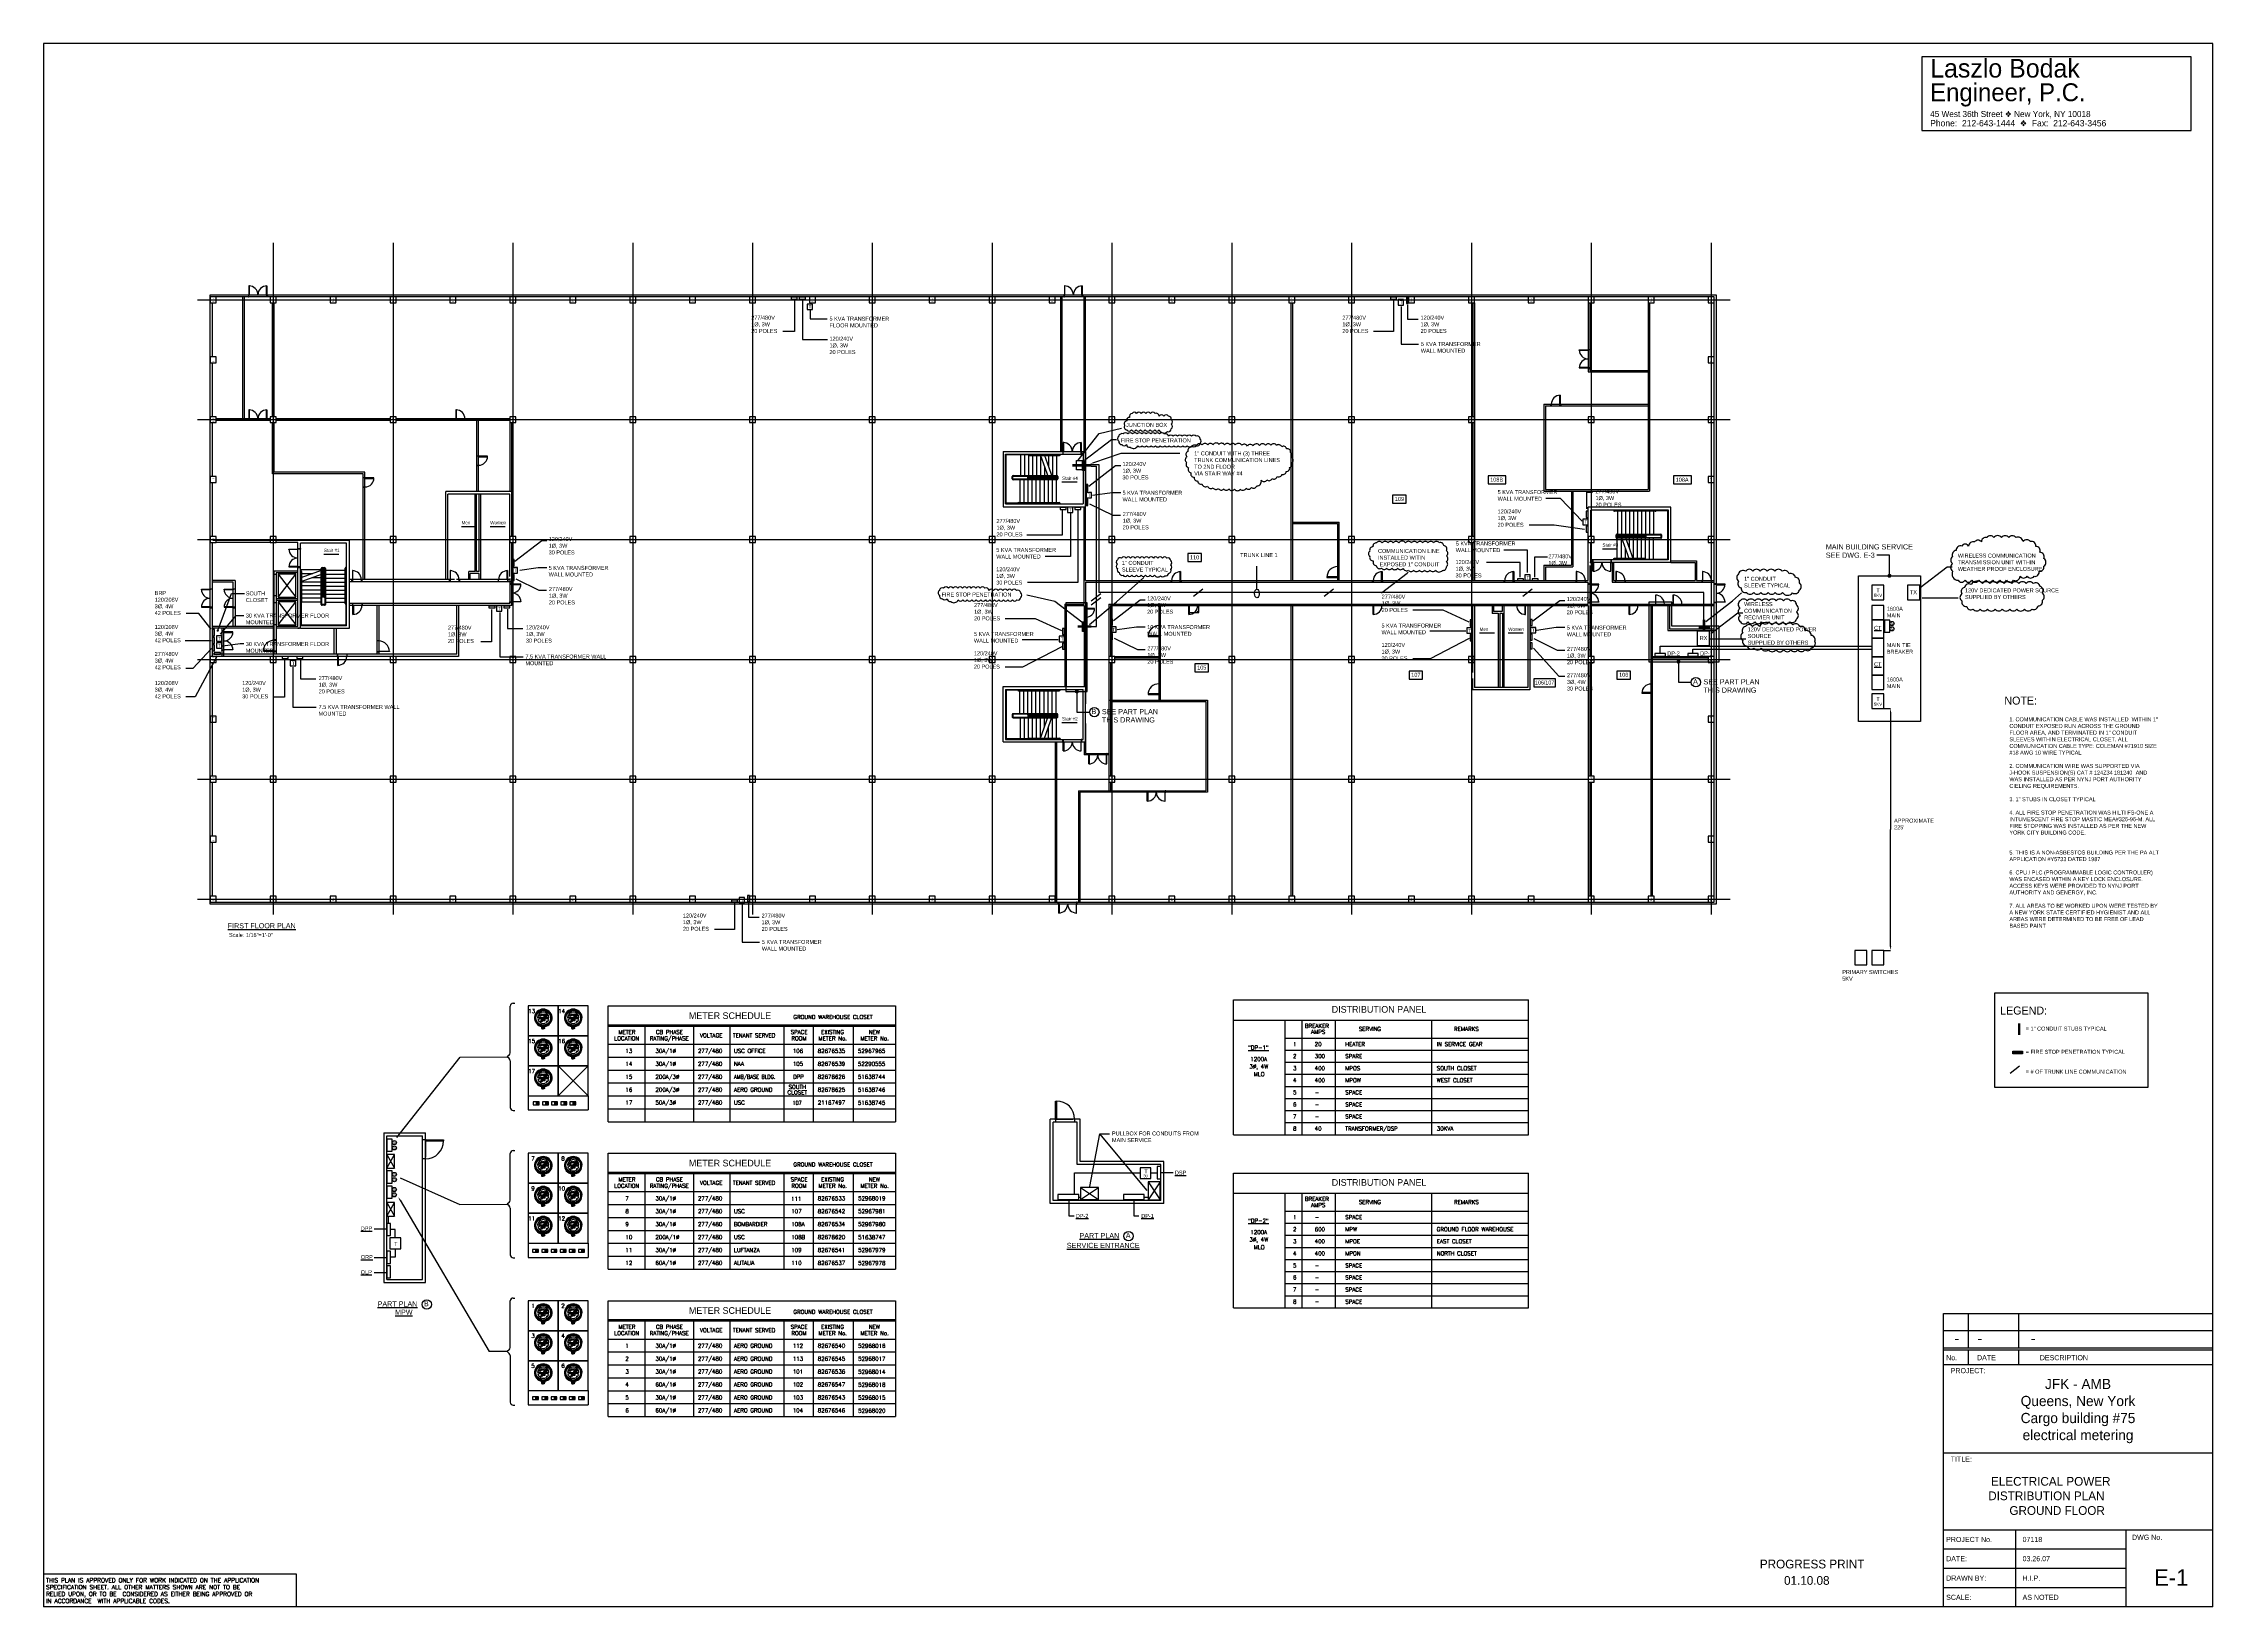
# Paper-space layout 'Layout1' of a CAD drawing. Header units: inches. Extents: x 0.2 to 10.3, y 0.3 to 7.5.
# The model-space entities are those that its viewports show. They can reach past a viewport. Long polylines and large blocks are cut down to what shows.
import ezdxf
from ezdxf.enums import TextEntityAlignment as Align

# ---------------------------------------------------------------- set-up
doc = ezdxf.new("R2010")
doc.units = ezdxf.units.IN
doc.header["$MEASUREMENT"] = 0
doc.linetypes.add('CENTER2', pattern=[1.125, 0.75, -0.125, 0.125, -0.125])
doc.linetypes.add('DASHED', pattern=[0.75, 0.5, -0.25])
for name, color, linetype in [('COMM WIRE', 1, 'Continuous'), ('CONCUIT STUBS', 30, 'Continuous'), ('E-EQUIP', 2, 'Continuous'), ('E-OUTLET', 6, 'Continuous'), ('E-TEXT', 7, 'Continuous'), ('FIRE PENETRATION', 24, 'Continuous'), ('TB-ASNOTED', 6, 'Continuous'), ('TB-BORD1', 3, 'Continuous'), ('TB-BORD2', 6, 'Continuous'), ('TB-CODE', 6, 'Continuous'), ('TB-NTS', 6, 'Continuous'), ('TB-TEXT1', 2, 'Continuous'), ('TB-TEXT2', 6, 'Continuous')]:
    doc.layers.add(name, color=color, linetype=linetype)
doc.styles.add('ROMANS', font='ROMANS', dxfattribs={"height": 4})
doc.styles.add('SASBO', font='SASBO', dxfattribs={"height": 3})
doc.styles.add('TB-TEXT', font='')
doc.styles.add('Xref1$0$arial_.85w', font='ARIAL.TTF', dxfattribs={"width": 0.85})
doc.styles.get('TB-TEXT').set_extended_font_data('EngraversD')
doc.dimstyles.get("Standard").update_dxf_attribs({"dimtxt": 0.18, "dimasz": 0.18, "dimexe": 0.18, "dimexo": 0.0625, "dimgap": 0.09, "dimtad": 0, "dimtih": 1, "dimtoh": 1, "dimdec": 4, "dimzin": 0, "dimdsep": 46, "dimtxsty": 'Standard', "dimcen": 0.09, "dimadec": 0, "dimazin": 0, "dimtfac": 1, "dimtdec": 4, "dimtofl": 0, "dimtmove": 0, "dimatfit": 3, "dimfxl": 0, "dimtolj": 1, "dimtzin": 0, "dimarcsym": 0})

# ---------------------------------------------------------------- blocks, each defined once
blk = doc.blocks.new('B-CODE')
at = {"layer": 'TB-CODE'}
for p, q in [((0, 0.639), (0, 0)), ((0, 0.639), (4.947, 0.639)), ((4.947, 0.639), (4.947, 0)), ((0, 0), (4.947, 0))]:
    blk.add_line(p, q, dxfattribs=at)
at = {"layer": 'TB-CODE', "style": 'ROMANS'}
for s, p in [('THIS PLAN IS APPROVED ONLY FOR WORK INDICATED ON THE APPLICATION', (0.051, 0.475)), ('SPECIFICATION SHEET. ALL OTHER MATTERS SHOWN ARE NOT TO BE', (0.051, 0.34)), ('RELIED UPON, OR TO BE  CONSIDERED AS EITHER BEING APPROVED OR', (0.051, 0.205)), ('IN ACCORDANCE  WITH APPLICABLE CODES.', (0.051, 0.07))]:
    blk.add_text(s, height=0.08333, dxfattribs=at).set_placement(p)
blk = doc.blocks.new('LEGEND')
at = {"layer": 'TB-BORD1'}
for p, q in [((40, 0), (0, 0)), ((0, 0), (0, -29)), ((40, -29), (40, 0)), ((0, -29), (40, -29)), ((34.7, -29), (34.7, -23.3)), ((34.7, -24.3), (40, -24.3)), ((34.7, -26), (40, -26)), ((34.7, -27.5), (40, -27.5)), ((38.3, -29), (38.3, -27.5))]:
    blk.add_line(p, q, dxfattribs=at)
at = {"layer": 'TB-BORD2'}
for p, q in [((34.7, -23.3), (40, -23.3)), ((34.7, -23.6), (40, -23.6)), ((34.7, -23.9), (40, -23.9)), ((34.7, -24), (40, -24)), ((34.7, -27.9), (38.3, -27.9)), ((34.7, -28.2), (38.3, -28.2)), ((34.7, -28.6), (38.3, -28.6)), ((35.2, -23.9), (35.2, -23.3)), ((35.2, -24.3), (35.2, -24)), ((36.1, -27.5), (36.1, -29)), ((36.2, -23.9), (36.2, -23.3)), ((36.2, -24.3), (36.2, -24))]:
    blk.add_line(p, q, dxfattribs=at)
at = {"layer": 'TB-BORD2', "color": 6}
blk.add_lwpolyline([(34.8, -0.2), (34.8, -1.6), (39.9, -1.6), (39.9, -0.2)], close=True, dxfattribs=at)
at = {"layer": 'TB-CODE'}
blk.add_blockref('B-CODE', (0, -29), dxfattribs=at)
at = {"layer": 'E-TEXT', "color": 9, "style": 'SASBO'}
for s, p in [('PROGRESS PRINT', (31.3, -28.4)), ('04.04.07', (31.9, -28.7))]:
    blk.add_text(s, height=0.212, dxfattribs=at).set_placement(p)
at = {"layer": 'E-TEXT', "style": 'ROMANS'}
for p in [(34.9, -23.8), (35.4, -23.8), (36.4, -23.8)]:
    blk.add_text('-', height=0.0833, dxfattribs=at).set_placement(p)
at = {"layer": 'TB-ASNOTED', "insert": (36.3, -28.8), "char_height": 0.1, "width": 6.075, "attachment_point": 1, "line_spacing_factor": 0.9, "style": 'TB-TEXT'}
blk.add_mtext('as noted', dxfattribs=at)
at = {"layer": 'TB-NTS', "insert": (36.3, -28.8), "char_height": 0.1, "width": 6.075, "attachment_point": 1, "line_spacing_factor": 0.9, "style": 'TB-TEXT'}
blk.add_mtext('not to scale', dxfattribs=at)
at = {"layer": 'TB-TEXT1', "width": 5.453, "attachment_point": 1, "line_spacing_factor": 0.942857, "style": 'TB-TEXT'}
for s, insert, char_height in [('Laszlo Bodak', (35, -0.2), 0.365), ('Engineer, P.C.', (35, -0.7), 0.35)]:
    blk.add_mtext(s, dxfattribs=dict(at, insert=insert, char_height=char_height))
at = {"layer": 'TB-TEXT2', "width": 6.075, "attachment_point": 1, "line_spacing_factor": 0.9, "style": 'TB-TEXT'}
for s, insert, char_height in [('No.', (34.8, -24.1), 0.1), ('PROJECT No.', (34.8, -27.6), 0.1), ('DATE:', (34.8, -28), 0.1), ('DRAWN BY:', (34.8, -28.4), 0.1), ('SCALE:', (34.8, -28.8), 0.1), ('PROJECT:', (34.9, -24.3), 0.1), ('TITLE:', (34.9, -26.1), 0.1), ('45 West 36th Street {\\fWingdings|b0|i0|c2|p2;v} New York, NY 10018', (35, -1.2), 0.12), ('Phone:  212-643-1444  {\\fWingdings|b0|i0|c2|p2;v}  Fax:  212-643-3456', (35, -1.4), 0.125), ('DATE', (35.4, -24.1), 0.1), ('07118', (36.3, -27.6), 0.1), ('03.26.07', (36.3, -28), 0.1), ('h.l.p.', (36.3, -28.4), 0.1), ('DESCRIPTION', (36.6, -24.1), 0.1), ('DWG No.', (38.4, -27.6), 0.1)]:
    blk.add_mtext(s, dxfattribs=dict(at, insert=insert, char_height=char_height))
at = {"layer": 'TB-TEXT2', "insert": (37.4, -25.2), "char_height": 0.2, "width": 5.561, "attachment_point": 5, "style": 'TB-TEXT'}
blk.add_mtext('JFK - AMB\\PQueens, New York\\PCargo building #75\\Pelectrical metering', dxfattribs=at)
blk = doc.blocks.new('Xref1$0$roomname_left_justified')
at = {"linetype": 'Continuous'}
blk.add_line((0.559, 0), (0, 0), dxfattribs=at)
at = {"color": 0, "linetype": 'Continuous', "style": 'Xref1$0$arial_.85w', "width": 0.85}
for tag, p in [('ROOM_NAME', (-0.001, 0.09)), ('ROOM#', (0.004, -0.197))]:
    blk.add_attdef(tag, p, '', height=0.125, dxfattribs=at)
blk = doc.blocks.new('GROUND FL')
h = blk.add_hatch(color=256)
edge = h.paths.add_edge_path()
edge.add_line((-5996, -233.8), (-6004, -233.8))
edge.add_line((-6004, -233.8), (-6004, -233.1))
edge.add_line((-6004, -233.1), (-6001, -233.1))
edge.add_arc((-6001, -232.3), 0.75, 270.02168, 360.02168)
edge.add_line((-6000.2, -232.3), (-6000.3, -223.1))
edge.add_arc((-6001, -223.1), 0.75, 0.02168, 90.02168)
edge.add_line((-6001, -222.4), (-6004, -222.4))
edge.add_line((-6004, -222.4), (-6004, -221.6))
edge.add_line((-6004, -221.6), (-5996, -221.6))
edge.add_line((-5996, -221.6), (-5996, -222.4))
edge.add_line((-5996, -222.4), (-5999, -222.4))
edge.add_arc((-5999, -223.1), 0.75, 90.02168, 180.02168)
edge.add_line((-5999.8, -223.1), (-5999.7, -232.3))
edge.add_arc((-5999, -232.3), 0.75, 180.02168, 270.02168)
edge.add_line((-5999, -233.1), (-5996, -233.1))
edge.add_line((-5996, -233.1), (-5996, -233.8))
h = blk.add_hatch(color=256)
edge = h.paths.add_edge_path()
edge.add_line((-5756, -233.8), (-5764, -233.8))
edge.add_line((-5764, -233.8), (-5764, -233.1))
edge.add_line((-5764, -233.1), (-5761, -233.1))
edge.add_arc((-5761, -232.3), 0.75, 270.02168, 360.02168)
edge.add_line((-5760.2, -232.3), (-5760.3, -223.1))
edge.add_arc((-5761, -223.1), 0.75, 0.02168, 90.02168)
edge.add_line((-5761, -222.4), (-5764, -222.4))
edge.add_line((-5764, -222.4), (-5764, -221.6))
edge.add_line((-5764, -221.6), (-5756, -221.6))
edge.add_line((-5756, -221.6), (-5756, -222.4))
edge.add_line((-5756, -222.4), (-5759, -222.4))
edge.add_arc((-5759, -223.1), 0.75, 90.02168, 180.02168)
edge.add_line((-5759.8, -223.1), (-5759.7, -232.3))
edge.add_arc((-5759, -232.3), 0.75, 180.02168, 270.02168)
edge.add_line((-5759, -233.1), (-5756, -233.1))
edge.add_line((-5756, -233.1), (-5756, -233.8))
h = blk.add_hatch(color=256)
edge = h.paths.add_edge_path()
edge.add_line((-5516, -233.8), (-5524, -233.8))
edge.add_line((-5524, -233.8), (-5524, -233.1))
edge.add_line((-5524, -233.1), (-5521, -233.1))
edge.add_arc((-5521, -232.3), 0.75, 270.02168, 360.02168)
edge.add_line((-5520.2, -232.3), (-5520.3, -223.1))
edge.add_arc((-5521, -223.1), 0.75, 0.02168, 90.02168)
edge.add_line((-5521, -222.4), (-5524, -222.4))
edge.add_line((-5524, -222.4), (-5524, -221.6))
edge.add_line((-5524, -221.6), (-5516, -221.6))
edge.add_line((-5516, -221.6), (-5516, -222.4))
edge.add_line((-5516, -222.4), (-5519, -222.4))
edge.add_arc((-5519, -223.1), 0.75, 90.02168, 180.02168)
edge.add_line((-5519.8, -223.1), (-5519.7, -232.3))
edge.add_arc((-5519, -232.3), 0.75, 180.02168, 270.02168)
edge.add_line((-5519, -233.1), (-5516, -233.1))
edge.add_line((-5516, -233.1), (-5516, -233.8))
h = blk.add_hatch(color=256)
edge = h.paths.add_edge_path()
edge.add_line((-5276, -233.8), (-5284, -233.8))
edge.add_line((-5284, -233.8), (-5284, -233.1))
edge.add_line((-5284, -233.1), (-5281, -233.1))
edge.add_arc((-5281, -232.3), 0.75, 270.02168, 360.02168)
edge.add_line((-5280.2, -232.3), (-5280.3, -223.1))
edge.add_arc((-5281, -223.1), 0.75, 0.02168, 90.02168)
edge.add_line((-5281, -222.4), (-5284, -222.4))
edge.add_line((-5284, -222.4), (-5284, -221.6))
edge.add_line((-5284, -221.6), (-5276, -221.6))
edge.add_line((-5276, -221.6), (-5276, -222.4))
edge.add_line((-5276, -222.4), (-5279, -222.4))
edge.add_arc((-5279, -223.1), 0.75, 90.02168, 180.02168)
edge.add_line((-5279.8, -223.1), (-5279.7, -232.3))
edge.add_arc((-5279, -232.3), 0.75, 180.02168, 270.02168)
edge.add_line((-5279, -233.1), (-5276, -233.1))
edge.add_line((-5276, -233.1), (-5276, -233.8))
h = blk.add_hatch(color=256)
edge = h.paths.add_edge_path()
edge.add_line((-5036, -233.8), (-5044, -233.8))
edge.add_line((-5044, -233.8), (-5044, -233.1))
edge.add_line((-5044, -233.1), (-5041, -233.1))
edge.add_arc((-5041, -232.3), 0.75, 270.02168, 360.02168)
edge.add_line((-5040.2, -232.3), (-5040.3, -223.1))
edge.add_arc((-5041, -223.1), 0.75, 0.02168, 90.02168)
edge.add_line((-5041, -222.4), (-5044, -222.4))
edge.add_line((-5044, -222.4), (-5044, -221.6))
edge.add_line((-5044, -221.6), (-5036, -221.6))
edge.add_line((-5036, -221.6), (-5036, -222.4))
edge.add_line((-5036, -222.4), (-5039, -222.4))
edge.add_arc((-5039, -223.1), 0.75, 90.02168, 180.02168)
edge.add_line((-5039.8, -223.1), (-5039.7, -232.3))
edge.add_arc((-5039, -232.3), 0.75, 180.02168, 270.02168)
edge.add_line((-5039, -233.1), (-5036, -233.1))
edge.add_line((-5036, -233.1), (-5036, -233.8))
h = blk.add_hatch(color=256)
edge = h.paths.add_edge_path()
edge.add_line((-4796, -233.8), (-4804, -233.8))
edge.add_line((-4804, -233.8), (-4804, -233.1))
edge.add_line((-4804, -233.1), (-4801, -233.1))
edge.add_arc((-4801, -232.3), 0.75, 270.02168, 360.02168)
edge.add_line((-4800.2, -232.3), (-4800.3, -223.1))
edge.add_arc((-4801, -223.1), 0.75, 0.02168, 90.02168)
edge.add_line((-4801, -222.4), (-4804, -222.4))
edge.add_line((-4804, -222.4), (-4804, -221.6))
edge.add_line((-4804, -221.6), (-4796, -221.6))
edge.add_line((-4796, -221.6), (-4796, -222.4))
edge.add_line((-4796, -222.4), (-4799, -222.4))
edge.add_arc((-4799, -223.1), 0.75, 90.02168, 180.02168)
edge.add_line((-4799.8, -223.1), (-4799.7, -232.3))
edge.add_arc((-4799, -232.3), 0.75, 180.02168, 270.02168)
edge.add_line((-4799, -233.1), (-4796, -233.1))
edge.add_line((-4796, -233.1), (-4796, -233.8))
h = blk.add_hatch(color=256)
edge = h.paths.add_edge_path()
edge.add_line((-4556, -233.8), (-4564, -233.8))
edge.add_line((-4564, -233.8), (-4564, -233.1))
edge.add_line((-4564, -233.1), (-4561, -233.1))
edge.add_arc((-4561, -232.3), 0.75, 270.02168, 360.02168)
edge.add_line((-4560.2, -232.3), (-4560.3, -223.1))
edge.add_arc((-4561, -223.1), 0.75, 0.02168, 90.02168)
edge.add_line((-4561, -222.4), (-4564, -222.4))
edge.add_line((-4564, -222.4), (-4564, -221.6))
edge.add_line((-4564, -221.6), (-4556, -221.6))
edge.add_line((-4556, -221.6), (-4556, -222.4))
edge.add_line((-4556, -222.4), (-4559, -222.4))
edge.add_arc((-4559, -223.1), 0.75, 90.02168, 180.02168)
edge.add_line((-4559.8, -223.1), (-4559.7, -232.3))
edge.add_arc((-4559, -232.3), 0.75, 180.02168, 270.02168)
edge.add_line((-4559, -233.1), (-4556, -233.1))
edge.add_line((-4556, -233.1), (-4556, -233.8))
h = blk.add_hatch(color=256)
edge = h.paths.add_edge_path()
edge.add_line((-4316, -233.8), (-4324, -233.8))
edge.add_line((-4324, -233.8), (-4324, -233.1))
edge.add_line((-4324, -233.1), (-4321, -233.1))
edge.add_arc((-4321, -232.3), 0.75, 270.02168, 360.02168)
edge.add_line((-4320.2, -232.3), (-4320.3, -223.1))
edge.add_arc((-4321, -223.1), 0.75, 0.02168, 90.02168)
edge.add_line((-4321, -222.4), (-4324, -222.4))
edge.add_line((-4324, -222.4), (-4324, -221.6))
edge.add_line((-4324, -221.6), (-4316, -221.6))
edge.add_line((-4316, -221.6), (-4316, -222.4))
edge.add_line((-4316, -222.4), (-4319, -222.4))
edge.add_arc((-4319, -223.1), 0.75, 90.02168, 180.02168)
edge.add_line((-4319.8, -223.1), (-4319.7, -232.3))
edge.add_arc((-4319, -232.3), 0.75, 180.02168, 270.02168)
edge.add_line((-4319, -233.1), (-4316, -233.1))
edge.add_line((-4316, -233.1), (-4316, -233.8))
h = blk.add_hatch(color=256)
edge = h.paths.add_edge_path()
edge.add_line((-4076, -233.8), (-4084, -233.8))
edge.add_line((-4084, -233.8), (-4084, -233.1))
edge.add_line((-4084, -233.1), (-4081, -233.1))
edge.add_arc((-4081, -232.3), 0.75, 270.02168, 360.02168)
edge.add_line((-4080.2, -232.3), (-4080.3, -223.1))
edge.add_arc((-4081, -223.1), 0.75, 0.02168, 90.02168)
edge.add_line((-4081, -222.4), (-4084, -222.4))
edge.add_line((-4084, -222.4), (-4084, -221.6))
edge.add_line((-4084, -221.6), (-4076, -221.6))
edge.add_line((-4076, -221.6), (-4076, -222.4))
edge.add_line((-4076, -222.4), (-4079, -222.4))
edge.add_arc((-4079, -223.1), 0.75, 90.02168, 180.02168)
edge.add_line((-4079.8, -223.1), (-4079.7, -232.3))
edge.add_arc((-4079, -232.3), 0.75, 180.02168, 270.02168)
edge.add_line((-4079, -233.1), (-4076, -233.1))
edge.add_line((-4076, -233.1), (-4076, -233.8))
h = blk.add_hatch(color=256)
edge = h.paths.add_edge_path()
edge.add_line((-3836, -233.8), (-3844, -233.8))
edge.add_line((-3844, -233.8), (-3844, -233.1))
edge.add_line((-3844, -233.1), (-3841, -233.1))
edge.add_arc((-3841, -232.3), 0.75, 270.02168, 360.02168)
edge.add_line((-3840.2, -232.3), (-3840.3, -223.1))
edge.add_arc((-3841, -223.1), 0.75, 0.02168, 90.02168)
edge.add_line((-3841, -222.4), (-3844, -222.4))
edge.add_line((-3844, -222.4), (-3844, -221.6))
edge.add_line((-3844, -221.6), (-3836, -221.6))
edge.add_line((-3836, -221.6), (-3836, -222.4))
edge.add_line((-3836, -222.4), (-3839, -222.4))
edge.add_arc((-3839, -223.1), 0.75, 90.02168, 180.02168)
edge.add_line((-3839.8, -223.1), (-3839.7, -232.3))
edge.add_arc((-3839, -232.3), 0.75, 180.02168, 270.02168)
edge.add_line((-3839, -233.1), (-3836, -233.1))
edge.add_line((-3836, -233.1), (-3836, -233.8))
h = blk.add_hatch(color=256)
edge = h.paths.add_edge_path()
edge.add_line((-3596, -233.8), (-3604, -233.8))
edge.add_line((-3604, -233.8), (-3604, -233.1))
edge.add_line((-3604, -233.1), (-3601, -233.1))
edge.add_arc((-3601, -232.3), 0.75, 270.02168, 360.02168)
edge.add_line((-3600.2, -232.3), (-3600.3, -223.1))
edge.add_arc((-3601, -223.1), 0.75, 0.02168, 90.02168)
edge.add_line((-3601, -222.4), (-3604, -222.4))
edge.add_line((-3604, -222.4), (-3604, -221.6))
edge.add_line((-3604, -221.6), (-3596, -221.6))
edge.add_line((-3596, -221.6), (-3596, -222.4))
edge.add_line((-3596, -222.4), (-3599, -222.4))
edge.add_arc((-3599, -223.1), 0.75, 90.02168, 180.02168)
edge.add_line((-3599.8, -223.1), (-3599.7, -232.3))
edge.add_arc((-3599, -232.3), 0.75, 180.02168, 270.02168)
edge.add_line((-3599, -233.1), (-3596, -233.1))
edge.add_line((-3596, -233.1), (-3596, -233.8))
h = blk.add_hatch(color=256)
edge = h.paths.add_edge_path()
edge.add_line((-3356, -233.8), (-3364, -233.8))
edge.add_line((-3364, -233.8), (-3364, -233.1))
edge.add_line((-3364, -233.1), (-3361, -233.1))
edge.add_arc((-3361, -232.3), 0.75, 270.02168, 360.02168)
edge.add_line((-3360.2, -232.3), (-3360.3, -223.1))
edge.add_arc((-3361, -223.1), 0.75, 0.02168, 90.02168)
edge.add_line((-3361, -222.4), (-3364, -222.4))
edge.add_line((-3364, -222.4), (-3364, -221.6))
edge.add_line((-3364, -221.6), (-3356, -221.6))
edge.add_line((-3356, -221.6), (-3356, -222.4))
edge.add_line((-3356, -222.4), (-3359, -222.4))
edge.add_arc((-3359, -223.1), 0.75, 90.02168, 180.02168)
edge.add_line((-3359.8, -223.1), (-3359.7, -232.3))
edge.add_arc((-3359, -232.3), 0.75, 180.02168, 270.02168)
edge.add_line((-3359, -233.1), (-3356, -233.1))
edge.add_line((-3356, -233.1), (-3356, -233.8))
h = blk.add_hatch(color=256)
edge = h.paths.add_edge_path()
edge.add_line((-3116, -233.8), (-3124, -233.8))
edge.add_line((-3124, -233.8), (-3124, -233.1))
edge.add_line((-3124, -233.1), (-3121, -233.1))
edge.add_arc((-3121, -232.3), 0.75, 270.02168, 360.02168)
edge.add_line((-3120.2, -232.3), (-3120.3, -223.1))
edge.add_arc((-3121, -223.1), 0.75, 0.02168, 90.02168)
edge.add_line((-3121, -222.4), (-3124, -222.4))
edge.add_line((-3124, -222.4), (-3124, -221.6))
edge.add_line((-3124, -221.6), (-3116, -221.6))
edge.add_line((-3116, -221.6), (-3116, -222.4))
edge.add_line((-3116, -222.4), (-3119, -222.4))
edge.add_arc((-3119, -223.1), 0.75, 90.02168, 180.02168)
edge.add_line((-3119.8, -223.1), (-3119.7, -232.3))
edge.add_arc((-3119, -232.3), 0.75, 180.02168, 270.02168)
edge.add_line((-3119, -233.1), (-3116, -233.1))
edge.add_line((-3116, -233.1), (-3116, -233.8))
h = blk.add_hatch(color=256)
edge = h.paths.add_edge_path()
edge.add_line((-2876, -233.8), (-2884, -233.8))
edge.add_line((-2884, -233.8), (-2884, -233.1))
edge.add_line((-2884, -233.1), (-2881, -233.1))
edge.add_arc((-2881, -232.3), 0.75, 270.02168, 360.02168)
edge.add_line((-2880.2, -232.3), (-2880.3, -223.1))
edge.add_arc((-2881, -223.1), 0.75, 0.02168, 90.02168)
edge.add_line((-2881, -222.4), (-2884, -222.4))
edge.add_line((-2884, -222.4), (-2884, -221.6))
edge.add_line((-2884, -221.6), (-2876, -221.6))
edge.add_line((-2876, -221.6), (-2876, -222.4))
edge.add_line((-2876, -222.4), (-2879, -222.4))
edge.add_arc((-2879, -223.1), 0.75, 90.02168, 180.02168)
edge.add_line((-2879.8, -223.1), (-2879.7, -232.3))
edge.add_arc((-2879, -232.3), 0.75, 180.02168, 270.02168)
edge.add_line((-2879, -233.1), (-2876, -233.1))
edge.add_line((-2876, -233.1), (-2876, -233.8))
h = blk.add_hatch(color=256)
edge = h.paths.add_edge_path()
edge.add_line((-2636, -233.8), (-2644, -233.8))
edge.add_line((-2644, -233.8), (-2644, -233.1))
edge.add_line((-2644, -233.1), (-2641, -233.1))
edge.add_arc((-2641, -232.3), 0.75, 270.02168, 360.02168)
edge.add_line((-2640.2, -232.3), (-2640.3, -223.1))
edge.add_arc((-2641, -223.1), 0.75, 0.02168, 90.02168)
edge.add_line((-2641, -222.4), (-2644, -222.4))
edge.add_line((-2644, -222.4), (-2644, -221.6))
edge.add_line((-2644, -221.6), (-2636, -221.6))
edge.add_line((-2636, -221.6), (-2636, -222.4))
edge.add_line((-2636, -222.4), (-2639, -222.4))
edge.add_arc((-2639, -223.1), 0.75, 90.02168, 180.02168)
edge.add_line((-2639.8, -223.1), (-2639.7, -232.3))
edge.add_arc((-2639, -232.3), 0.75, 180.02168, 270.02168)
edge.add_line((-2639, -233.1), (-2636, -233.1))
edge.add_line((-2636, -233.1), (-2636, -233.8))
h = blk.add_hatch(color=256)
edge = h.paths.add_edge_path()
edge.add_line((-2396, -233.8), (-2404, -233.8))
edge.add_line((-2404, -233.8), (-2404, -233.1))
edge.add_line((-2404, -233.1), (-2401, -233.1))
edge.add_arc((-2401, -232.3), 0.75, 270.02168, 360.02168)
edge.add_line((-2400.2, -232.3), (-2400.3, -223.1))
edge.add_arc((-2401, -223.1), 0.75, 0.02168, 90.02168)
edge.add_line((-2401, -222.4), (-2404, -222.4))
edge.add_line((-2404, -222.4), (-2404, -221.6))
edge.add_line((-2404, -221.6), (-2396, -221.6))
edge.add_line((-2396, -221.6), (-2396, -222.4))
edge.add_line((-2396, -222.4), (-2399, -222.4))
edge.add_arc((-2399, -223.1), 0.75, 90.02168, 180.02168)
edge.add_line((-2399.8, -223.1), (-2399.7, -232.3))
edge.add_arc((-2399, -232.3), 0.75, 180.02168, 270.02168)
edge.add_line((-2399, -233.1), (-2396, -233.1))
edge.add_line((-2396, -233.1), (-2396, -233.8))
h = blk.add_hatch(color=256)
edge = h.paths.add_edge_path()
edge.add_line((-2156, -233.8), (-2164, -233.8))
edge.add_line((-2164, -233.8), (-2164, -233.1))
edge.add_line((-2164, -233.1), (-2161, -233.1))
edge.add_arc((-2161, -232.3), 0.75, 270.02168, 360.02168)
edge.add_line((-2160.2, -232.3), (-2160.3, -223.1))
edge.add_arc((-2161, -223.1), 0.75, 0.02168, 90.02168)
edge.add_line((-2161, -222.4), (-2164, -222.4))
edge.add_line((-2164, -222.4), (-2164, -221.6))
edge.add_line((-2164, -221.6), (-2156, -221.6))
edge.add_line((-2156, -221.6), (-2156, -222.4))
edge.add_line((-2156, -222.4), (-2159, -222.4))
edge.add_arc((-2159, -223.1), 0.75, 90.02168, 180.02168)
edge.add_line((-2159.8, -223.1), (-2159.7, -232.3))
edge.add_arc((-2159, -232.3), 0.75, 180.02168, 270.02168)
edge.add_line((-2159, -233.1), (-2156, -233.1))
edge.add_line((-2156, -233.1), (-2156, -233.8))
h = blk.add_hatch(color=256)
edge = h.paths.add_edge_path()
edge.add_line((-1916, -233.8), (-1924, -233.8))
edge.add_line((-1924, -233.8), (-1924, -233.1))
edge.add_line((-1924, -233.1), (-1921, -233.1))
edge.add_arc((-1921, -232.3), 0.75, 270.02168, 360.02168)
edge.add_line((-1920.2, -232.3), (-1920.3, -223.1))
edge.add_arc((-1921, -223.1), 0.75, 0.02168, 90.02168)
edge.add_line((-1921, -222.4), (-1924, -222.4))
edge.add_line((-1924, -222.4), (-1924, -221.6))
edge.add_line((-1924, -221.6), (-1916, -221.6))
edge.add_line((-1916, -221.6), (-1916, -222.4))
edge.add_line((-1916, -222.4), (-1919, -222.4))
edge.add_arc((-1919, -223.1), 0.75, 90.02168, 180.02168)
edge.add_line((-1919.8, -223.1), (-1919.7, -232.3))
edge.add_arc((-1919, -232.3), 0.75, 180.02168, 270.02168)
edge.add_line((-1919, -233.1), (-1916, -233.1))
edge.add_line((-1916, -233.1), (-1916, -233.8))
h = blk.add_hatch(color=256)
edge = h.paths.add_edge_path()
edge.add_line((-1676, -233.8), (-1684, -233.8))
edge.add_line((-1684, -233.8), (-1684, -233.1))
edge.add_line((-1684, -233.1), (-1681, -233.1))
edge.add_arc((-1681, -232.3), 0.75, 270.02168, 360.02168)
edge.add_line((-1680.2, -232.3), (-1680.3, -223.1))
edge.add_arc((-1681, -223.1), 0.75, 0.02168, 90.02168)
edge.add_line((-1681, -222.4), (-1684, -222.4))
edge.add_line((-1684, -222.4), (-1684, -221.6))
edge.add_line((-1684, -221.6), (-1676, -221.6))
edge.add_line((-1676, -221.6), (-1676, -222.4))
edge.add_line((-1676, -222.4), (-1679, -222.4))
edge.add_arc((-1679, -223.1), 0.75, 90.02168, 180.02168)
edge.add_line((-1679.8, -223.1), (-1679.7, -232.3))
edge.add_arc((-1679, -232.3), 0.75, 180.02168, 270.02168)
edge.add_line((-1679, -233.1), (-1676, -233.1))
edge.add_line((-1676, -233.1), (-1676, -233.8))
h = blk.add_hatch(color=256)
edge = h.paths.add_edge_path()
edge.add_line((-1436, -233.8), (-1444, -233.8))
edge.add_line((-1444, -233.8), (-1444, -233.1))
edge.add_line((-1444, -233.1), (-1441, -233.1))
edge.add_arc((-1441, -232.3), 0.75, 270.02168, 360.02168)
edge.add_line((-1440.2, -232.3), (-1440.3, -223.1))
edge.add_arc((-1441, -223.1), 0.75, 0.02168, 90.02168)
edge.add_line((-1441, -222.4), (-1444, -222.4))
edge.add_line((-1444, -222.4), (-1444, -221.6))
edge.add_line((-1444, -221.6), (-1436, -221.6))
edge.add_line((-1436, -221.6), (-1436, -222.4))
edge.add_line((-1436, -222.4), (-1439, -222.4))
edge.add_arc((-1439, -223.1), 0.75, 90.02168, 180.02168)
edge.add_line((-1439.8, -223.1), (-1439.7, -232.3))
edge.add_arc((-1439, -232.3), 0.75, 180.02168, 270.02168)
edge.add_line((-1439, -233.1), (-1436, -233.1))
edge.add_line((-1436, -233.1), (-1436, -233.8))
h = blk.add_hatch(color=256)
edge = h.paths.add_edge_path()
edge.add_line((-1196, -233.8), (-1204, -233.8))
edge.add_line((-1204, -233.8), (-1204, -233.1))
edge.add_line((-1204, -233.1), (-1201, -233.1))
edge.add_arc((-1201, -232.3), 0.75, 270.02168, 360.02168)
edge.add_line((-1200.2, -232.3), (-1200.3, -223.1))
edge.add_arc((-1201, -223.1), 0.75, 0.02168, 90.02168)
edge.add_line((-1201, -222.4), (-1204, -222.4))
edge.add_line((-1204, -222.4), (-1204, -221.6))
edge.add_line((-1204, -221.6), (-1196, -221.6))
edge.add_line((-1196, -221.6), (-1196, -222.4))
edge.add_line((-1196, -222.4), (-1199, -222.4))
edge.add_arc((-1199, -223.1), 0.75, 90.02168, 180.02168)
edge.add_line((-1199.8, -223.1), (-1199.7, -232.3))
edge.add_arc((-1199, -232.3), 0.75, 180.02168, 270.02168)
edge.add_line((-1199, -233.1), (-1196, -233.1))
edge.add_line((-1196, -233.1), (-1196, -233.8))
h = blk.add_hatch(color=256)
edge = h.paths.add_edge_path()
edge.add_line((-956, -233.8), (-964, -233.8))
edge.add_line((-964, -233.8), (-964, -233.1))
edge.add_line((-964, -233.1), (-961, -233.1))
edge.add_arc((-961, -232.3), 0.75, 270.02168, 360.02168)
edge.add_line((-960.2, -232.3), (-960.3, -223.1))
edge.add_arc((-961, -223.1), 0.75, 0.02168, 90.02168)
edge.add_line((-961, -222.4), (-964, -222.4))
edge.add_line((-964, -222.4), (-964, -221.6))
edge.add_line((-964, -221.6), (-956, -221.6))
edge.add_line((-956, -221.6), (-956, -222.4))
edge.add_line((-956, -222.4), (-959, -222.4))
edge.add_arc((-959, -223.1), 0.75, 90.02168, 180.02168)
edge.add_line((-959.8, -223.1), (-959.7, -232.3))
edge.add_arc((-959, -232.3), 0.75, 180.02168, 270.02168)
edge.add_line((-959, -233.1), (-956, -233.1))
edge.add_line((-956, -233.1), (-956, -233.8))
h = blk.add_hatch(color=256)
edge = h.paths.add_edge_path()
edge.add_line((-716, -233.8), (-724, -233.8))
edge.add_line((-724, -233.8), (-724, -233.1))
edge.add_line((-724, -233.1), (-721, -233.1))
edge.add_arc((-721, -232.3), 0.75, 270.02168, 360.02168)
edge.add_line((-720.2, -232.3), (-720.3, -223.1))
edge.add_arc((-721, -223.1), 0.75, 0.02168, 90.02168)
edge.add_line((-721, -222.4), (-724, -222.4))
edge.add_line((-724, -222.4), (-724, -221.6))
edge.add_line((-724, -221.6), (-716, -221.6))
edge.add_line((-716, -221.6), (-716, -222.4))
edge.add_line((-716, -222.4), (-719, -222.4))
edge.add_arc((-719, -223.1), 0.75, 90.02168, 180.02168)
edge.add_line((-719.8, -223.1), (-719.7, -232.3))
edge.add_arc((-719, -232.3), 0.75, 180.02168, 270.02168)
edge.add_line((-719, -233.1), (-716, -233.1))
edge.add_line((-716, -233.1), (-716, -233.8))
h = blk.add_hatch(color=256)
edge = h.paths.add_edge_path()
edge.add_line((-476, -233.8), (-484, -233.8))
edge.add_line((-484, -233.8), (-484, -233.1))
edge.add_line((-484, -233.1), (-481, -233.1))
edge.add_arc((-481, -232.3), 0.75, 270.02168, 360.02168)
edge.add_line((-480.2, -232.3), (-480.3, -223.1))
edge.add_arc((-481, -223.1), 0.75, 0.02168, 90.02168)
edge.add_line((-481, -222.4), (-484, -222.4))
edge.add_line((-484, -222.4), (-484, -221.6))
edge.add_line((-484, -221.6), (-476, -221.6))
edge.add_line((-476, -221.6), (-476, -222.4))
edge.add_line((-476, -222.4), (-479, -222.4))
edge.add_arc((-479, -223.1), 0.75, 90.02168, 180.02168)
edge.add_line((-479.8, -223.1), (-479.7, -232.3))
edge.add_arc((-479, -232.3), 0.75, 180.02168, 270.02168)
edge.add_line((-479, -233.1), (-476, -233.1))
edge.add_line((-476, -233.1), (-476, -233.8))
h = blk.add_hatch(color=256)
edge = h.paths.add_edge_path()
edge.add_line((-236, -233.8), (-244, -233.8))
edge.add_line((-244, -233.8), (-244, -233.1))
edge.add_line((-244, -233.1), (-241, -233.1))
edge.add_arc((-241, -232.3), 0.75, 270.02168, 360.02168)
edge.add_line((-240.2, -232.3), (-240.3, -223.1))
edge.add_arc((-241, -223.1), 0.75, 0.02168, 90.02168)
edge.add_line((-241, -222.4), (-244, -222.4))
edge.add_line((-244, -222.4), (-244, -221.6))
edge.add_line((-244, -221.6), (-236, -221.6))
edge.add_line((-236, -221.6), (-236, -222.4))
edge.add_line((-236, -222.4), (-239, -222.4))
edge.add_arc((-239, -223.1), 0.75, 90.02168, 180.02168)
edge.add_line((-239.8, -223.1), (-239.7, -232.3))
edge.add_arc((-239, -232.3), 0.75, 180.02168, 270.02168)
edge.add_line((-239, -233.1), (-236, -233.1))
edge.add_line((-236, -233.1), (-236, -233.8))
h = blk.add_hatch(color=256)
edge = h.paths.add_edge_path()
edge.add_line((4, -233.8), (-4, -233.8))
edge.add_line((-4, -233.8), (-4, -233.1))
edge.add_line((-4, -233.1), (-1, -233.1))
edge.add_arc((-1, -232.3), 0.75, 270.02168, 360.02168)
edge.add_line((-0.2, -232.3), (-0.3, -223.1))
edge.add_arc((-1, -223.1), 0.75, 0.02168, 90.02168)
edge.add_line((-1, -222.4), (-4, -222.4))
edge.add_line((-4, -222.4), (-4, -221.6))
edge.add_line((-4, -221.6), (4, -221.6))
edge.add_line((4, -221.6), (4, -222.4))
edge.add_line((4, -222.4), (1, -222.4))
edge.add_arc((1, -223.1), 0.75, 90.02168, 180.02168)
edge.add_line((0.2, -223.1), (0.3, -232.3))
edge.add_arc((1, -232.3), 0.75, 180.02168, 270.02168)
edge.add_line((1, -233.1), (4, -233.1))
edge.add_line((4, -233.1), (4, -233.8))
h = blk.add_hatch(color=256)
edge = h.paths.add_edge_path()
edge.add_line((-5996, -473.8), (-6004, -473.8))
edge.add_line((-6004, -473.8), (-6004, -473.1))
edge.add_line((-6004, -473.1), (-6001, -473.1))
edge.add_arc((-6001, -472.3), 0.75, 270.02168, 360.02168)
edge.add_line((-6000.2, -472.3), (-6000.3, -463.1))
edge.add_arc((-6001, -463.1), 0.75, 0.02168, 90.02168)
edge.add_line((-6001, -462.4), (-6004, -462.4))
edge.add_line((-6004, -462.4), (-6004, -461.6))
edge.add_line((-6004, -461.6), (-5996, -461.6))
edge.add_line((-5996, -461.6), (-5996, -462.4))
edge.add_line((-5996, -462.4), (-5999, -462.4))
edge.add_arc((-5999, -463.1), 0.75, 90.02168, 180.02168)
edge.add_line((-5999.8, -463.1), (-5999.7, -472.3))
edge.add_arc((-5999, -472.3), 0.75, 180.02168, 270.02168)
edge.add_line((-5999, -473.1), (-5996, -473.1))
edge.add_line((-5996, -473.1), (-5996, -473.8))
h = blk.add_hatch(color=256)
edge = h.paths.add_edge_path()
edge.add_line((4, -473.8), (-4, -473.8))
edge.add_line((-4, -473.8), (-4, -473.1))
edge.add_line((-4, -473.1), (-1, -473.1))
edge.add_arc((-1, -472.3), 0.75, 270.02168, 360.02168)
edge.add_line((-0.2, -472.3), (-0.3, -463.1))
edge.add_arc((-1, -463.1), 0.75, 0.02168, 90.02168)
edge.add_line((-1, -462.4), (-4, -462.4))
edge.add_line((-4, -462.4), (-4, -461.6))
edge.add_line((-4, -461.6), (4, -461.6))
edge.add_line((4, -461.6), (4, -462.4))
edge.add_line((4, -462.4), (1, -462.4))
edge.add_arc((1, -463.1), 0.75, 90.02168, 180.02168)
edge.add_line((0.2, -463.1), (0.3, -472.3))
edge.add_arc((1, -472.3), 0.75, 180.02168, 270.02168)
edge.add_line((1, -473.1), (4, -473.1))
edge.add_line((4, -473.1), (4, -473.8))
h = blk.add_hatch(color=256)
edge = h.paths.add_edge_path()
edge.add_line((-5996, -713.8), (-6004, -713.8))
edge.add_line((-6004, -713.8), (-6004, -713.1))
edge.add_line((-6004, -713.1), (-6001, -713.1))
edge.add_arc((-6001, -712.3), 0.75, 270.02168, 360.02168)
edge.add_line((-6000.2, -712.3), (-6000.3, -703.1))
edge.add_arc((-6001, -703.1), 0.75, 0.02168, 90.02168)
edge.add_line((-6001, -702.4), (-6004, -702.4))
edge.add_line((-6004, -702.4), (-6004, -701.6))
edge.add_line((-6004, -701.6), (-5996, -701.6))
edge.add_line((-5996, -701.6), (-5996, -702.4))
edge.add_line((-5996, -702.4), (-5999, -702.4))
edge.add_arc((-5999, -703.1), 0.75, 90.02168, 180.02168)
edge.add_line((-5999.8, -703.1), (-5999.7, -712.3))
edge.add_arc((-5999, -712.3), 0.75, 180.02168, 270.02168)
edge.add_line((-5999, -713.1), (-5996, -713.1))
edge.add_line((-5996, -713.1), (-5996, -713.8))
h = blk.add_hatch(color=256)
edge = h.paths.add_edge_path()
edge.add_line((-5756, -713.8), (-5764, -713.8))
edge.add_line((-5764, -713.8), (-5764, -713.1))
edge.add_line((-5764, -713.1), (-5761, -713.1))
edge.add_arc((-5761, -712.3), 0.75, 270.02168, 360.02168)
edge.add_line((-5760.2, -712.3), (-5760.3, -703.1))
edge.add_arc((-5761, -703.1), 0.75, 0.02168, 90.02168)
edge.add_line((-5761, -702.4), (-5764, -702.4))
edge.add_line((-5764, -702.4), (-5764, -701.6))
edge.add_line((-5764, -701.6), (-5756, -701.6))
edge.add_line((-5756, -701.6), (-5756, -702.4))
edge.add_line((-5756, -702.4), (-5759, -702.4))
edge.add_arc((-5759, -703.1), 0.75, 90.02168, 180.02168)
edge.add_line((-5759.8, -703.1), (-5759.7, -712.3))
edge.add_arc((-5759, -712.3), 0.75, 180.02168, 270.02168)
edge.add_line((-5759, -713.1), (-5756, -713.1))
edge.add_line((-5756, -713.1), (-5756, -713.8))
h = blk.add_hatch(color=256)
edge = h.paths.add_edge_path()
edge.add_line((-5276, -713.8), (-5284, -713.8))
edge.add_line((-5284, -713.8), (-5284, -713.1))
edge.add_line((-5284, -713.1), (-5281, -713.1))
edge.add_arc((-5281, -712.3), 0.75, 270.02168, 360.02168)
edge.add_line((-5280.2, -712.3), (-5280.3, -703.1))
edge.add_arc((-5281, -703.1), 0.75, 0.02168, 90.02168)
edge.add_line((-5281, -702.4), (-5284, -702.4))
edge.add_line((-5284, -702.4), (-5284, -701.6))
edge.add_line((-5284, -701.6), (-5276, -701.6))
edge.add_line((-5276, -701.6), (-5276, -702.4))
edge.add_line((-5276, -702.4), (-5279, -702.4))
edge.add_arc((-5279, -703.1), 0.75, 90.02168, 180.02168)
edge.add_line((-5279.8, -703.1), (-5279.7, -712.3))
edge.add_arc((-5279, -712.3), 0.75, 180.02168, 270.02168)
edge.add_line((-5279, -713.1), (-5276, -713.1))
edge.add_line((-5276, -713.1), (-5276, -713.8))
h = blk.add_hatch(color=256)
edge = h.paths.add_edge_path()
edge.add_line((-4796, -713.8), (-4804, -713.8))
edge.add_line((-4804, -713.8), (-4804, -713.1))
edge.add_line((-4804, -713.1), (-4801, -713.1))
edge.add_arc((-4801, -712.3), 0.75, 270.02168, 360.02168)
edge.add_line((-4800.2, -712.3), (-4800.3, -703.1))
edge.add_arc((-4801, -703.1), 0.75, 0.02168, 90.02168)
edge.add_line((-4801, -702.4), (-4804, -702.4))
edge.add_line((-4804, -702.4), (-4804, -701.6))
edge.add_line((-4804, -701.6), (-4796, -701.6))
edge.add_line((-4796, -701.6), (-4796, -702.4))
edge.add_line((-4796, -702.4), (-4799, -702.4))
edge.add_arc((-4799, -703.1), 0.75, 90.02168, 180.02168)
edge.add_line((-4799.8, -703.1), (-4799.7, -712.3))
edge.add_arc((-4799, -712.3), 0.75, 180.02168, 270.02168)
edge.add_line((-4799, -713.1), (-4796, -713.1))
edge.add_line((-4796, -713.1), (-4796, -713.8))
h = blk.add_hatch(color=256)
edge = h.paths.add_edge_path()
edge.add_line((-4796, -713.8), (-4804, -713.8))
edge.add_line((-4804, -713.8), (-4804, -713.1))
edge.add_line((-4804, -713.1), (-4801, -713.1))
edge.add_arc((-4801, -712.3), 0.75, 270.02168, 360.02168)
edge.add_line((-4800.2, -712.3), (-4800.3, -703.1))
edge.add_arc((-4801, -703.1), 0.75, 0.02168, 90.02168)
edge.add_line((-4801, -702.4), (-4804, -702.4))
edge.add_line((-4804, -702.4), (-4804, -701.6))
edge.add_line((-4804, -701.6), (-4796, -701.6))
edge.add_line((-4796, -701.6), (-4796, -702.4))
edge.add_line((-4796, -702.4), (-4799, -702.4))
edge.add_arc((-4799, -703.1), 0.75, 90.02168, 180.02168)
edge.add_line((-4799.8, -703.1), (-4799.7, -712.3))
edge.add_arc((-4799, -712.3), 0.75, 180.02168, 270.02168)
edge.add_line((-4799, -713.1), (-4796, -713.1))
edge.add_line((-4796, -713.1), (-4796, -713.8))
h = blk.add_hatch(color=256)
edge = h.paths.add_edge_path()
edge.add_line((-4316, -713.8), (-4324, -713.8))
edge.add_line((-4324, -713.8), (-4324, -713.1))
edge.add_line((-4324, -713.1), (-4321, -713.1))
edge.add_arc((-4321, -712.3), 0.75, 270.02168, 360.02168)
edge.add_line((-4320.2, -712.3), (-4320.3, -703.1))
edge.add_arc((-4321, -703.1), 0.75, 0.02168, 90.02168)
edge.add_line((-4321, -702.4), (-4324, -702.4))
edge.add_line((-4324, -702.4), (-4324, -701.6))
edge.add_line((-4324, -701.6), (-4316, -701.6))
edge.add_line((-4316, -701.6), (-4316, -702.4))
edge.add_line((-4316, -702.4), (-4319, -702.4))
edge.add_arc((-4319, -703.1), 0.75, 90.02168, 180.02168)
edge.add_line((-4319.8, -703.1), (-4319.7, -712.3))
edge.add_arc((-4319, -712.3), 0.75, 180.02168, 270.02168)
edge.add_line((-4319, -713.1), (-4316, -713.1))
edge.add_line((-4316, -713.1), (-4316, -713.8))
h = blk.add_hatch(color=256)
edge = h.paths.add_edge_path()
edge.add_line((-3836, -713.8), (-3844, -713.8))
edge.add_line((-3844, -713.8), (-3844, -713.1))
edge.add_line((-3844, -713.1), (-3841, -713.1))
edge.add_arc((-3841, -712.3), 0.75, 270.02168, 360.02168)
edge.add_line((-3840.2, -712.3), (-3840.3, -703.1))
edge.add_arc((-3841, -703.1), 0.75, 0.02168, 90.02168)
edge.add_line((-3841, -702.4), (-3844, -702.4))
edge.add_line((-3844, -702.4), (-3844, -701.6))
edge.add_line((-3844, -701.6), (-3836, -701.6))
edge.add_line((-3836, -701.6), (-3836, -702.4))
edge.add_line((-3836, -702.4), (-3839, -702.4))
edge.add_arc((-3839, -703.1), 0.75, 90.02168, 180.02168)
edge.add_line((-3839.8, -703.1), (-3839.7, -712.3))
edge.add_arc((-3839, -712.3), 0.75, 180.02168, 270.02168)
edge.add_line((-3839, -713.1), (-3836, -713.1))
edge.add_line((-3836, -713.1), (-3836, -713.8))
h = blk.add_hatch(color=256)
edge = h.paths.add_edge_path()
edge.add_line((-3356, -713.8), (-3364, -713.8))
edge.add_line((-3364, -713.8), (-3364, -713.1))
edge.add_line((-3364, -713.1), (-3361, -713.1))
edge.add_arc((-3361, -712.3), 0.75, 270.02168, 360.02168)
edge.add_line((-3360.2, -712.3), (-3360.3, -703.1))
edge.add_arc((-3361, -703.1), 0.75, 0.02168, 90.02168)
edge.add_line((-3361, -702.4), (-3364, -702.4))
edge.add_line((-3364, -702.4), (-3364, -701.6))
edge.add_line((-3364, -701.6), (-3356, -701.6))
edge.add_line((-3356, -701.6), (-3356, -702.4))
edge.add_line((-3356, -702.4), (-3359, -702.4))
edge.add_arc((-3359, -703.1), 0.75, 90.02168, 180.02168)
edge.add_line((-3359.8, -703.1), (-3359.7, -712.3))
edge.add_arc((-3359, -712.3), 0.75, 180.02168, 270.02168)
edge.add_line((-3359, -713.1), (-3356, -713.1))
edge.add_line((-3356, -713.1), (-3356, -713.8))
h = blk.add_hatch(color=256)
edge = h.paths.add_edge_path()
edge.add_line((-2876, -713.8), (-2884, -713.8))
edge.add_line((-2884, -713.8), (-2884, -713.1))
edge.add_line((-2884, -713.1), (-2881, -713.1))
edge.add_arc((-2881, -712.3), 0.75, 270.02168, 360.02168)
edge.add_line((-2880.2, -712.3), (-2880.3, -703.1))
edge.add_arc((-2881, -703.1), 0.75, 0.02168, 90.02168)
edge.add_line((-2881, -702.4), (-2884, -702.4))
edge.add_line((-2884, -702.4), (-2884, -701.6))
edge.add_line((-2884, -701.6), (-2876, -701.6))
edge.add_line((-2876, -701.6), (-2876, -702.4))
edge.add_line((-2876, -702.4), (-2879, -702.4))
edge.add_arc((-2879, -703.1), 0.75, 90.02168, 180.02168)
edge.add_line((-2879.8, -703.1), (-2879.7, -712.3))
edge.add_arc((-2879, -712.3), 0.75, 180.02168, 270.02168)
edge.add_line((-2879, -713.1), (-2876, -713.1))
edge.add_line((-2876, -713.1), (-2876, -713.8))
h = blk.add_hatch(color=256)
edge = h.paths.add_edge_path()
edge.add_line((-2396, -713.8), (-2404, -713.8))
edge.add_line((-2404, -713.8), (-2404, -713.1))
edge.add_line((-2404, -713.1), (-2401, -713.1))
edge.add_arc((-2401, -712.3), 0.75, 270.02168, 360.02168)
edge.add_line((-2400.2, -712.3), (-2400.3, -703.1))
edge.add_arc((-2401, -703.1), 0.75, 0.02168, 90.02168)
edge.add_line((-2401, -702.4), (-2404, -702.4))
edge.add_line((-2404, -702.4), (-2404, -701.6))
edge.add_line((-2404, -701.6), (-2396, -701.6))
edge.add_line((-2396, -701.6), (-2396, -702.4))
edge.add_line((-2396, -702.4), (-2399, -702.4))
edge.add_arc((-2399, -703.1), 0.75, 90.02168, 180.02168)
edge.add_line((-2399.8, -703.1), (-2399.7, -712.3))
edge.add_arc((-2399, -712.3), 0.75, 180.02168, 270.02168)
edge.add_line((-2399, -713.1), (-2396, -713.1))
edge.add_line((-2396, -713.1), (-2396, -713.8))
h = blk.add_hatch(color=256)
edge = h.paths.add_edge_path()
edge.add_line((-1916, -713.8), (-1924, -713.8))
edge.add_line((-1924, -713.8), (-1924, -713.1))
edge.add_line((-1924, -713.1), (-1921, -713.1))
edge.add_arc((-1921, -712.3), 0.75, 270.02168, 360.02168)
edge.add_line((-1920.2, -712.3), (-1920.3, -703.1))
edge.add_arc((-1921, -703.1), 0.75, 0.02168, 90.02168)
edge.add_line((-1921, -702.4), (-1924, -702.4))
edge.add_line((-1924, -702.4), (-1924, -701.6))
edge.add_line((-1924, -701.6), (-1916, -701.6))
edge.add_line((-1916, -701.6), (-1916, -702.4))
edge.add_line((-1916, -702.4), (-1919, -702.4))
edge.add_arc((-1919, -703.1), 0.75, 90.02168, 180.02168)
edge.add_line((-1919.8, -703.1), (-1919.7, -712.3))
edge.add_arc((-1919, -712.3), 0.75, 180.02168, 270.02168)
edge.add_line((-1919, -713.1), (-1916, -713.1))
edge.add_line((-1916, -713.1), (-1916, -713.8))
h = blk.add_hatch(color=256)
edge = h.paths.add_edge_path()
edge.add_line((-1436, -713.8), (-1444, -713.8))
edge.add_line((-1444, -713.8), (-1444, -713.1))
edge.add_line((-1444, -713.1), (-1441, -713.1))
edge.add_arc((-1441, -712.3), 0.75, 270.02168, 360.02168)
edge.add_line((-1440.2, -712.3), (-1440.3, -703.1))
edge.add_arc((-1441, -703.1), 0.75, 0.02168, 90.02168)
edge.add_line((-1441, -702.4), (-1444, -702.4))
edge.add_line((-1444, -702.4), (-1444, -701.6))
edge.add_line((-1444, -701.6), (-1436, -701.6))
edge.add_line((-1436, -701.6), (-1436, -702.4))
edge.add_line((-1436, -702.4), (-1439, -702.4))
edge.add_arc((-1439, -703.1), 0.75, 90.02168, 180.02168)
edge.add_line((-1439.8, -703.1), (-1439.7, -712.3))
edge.add_arc((-1439, -712.3), 0.75, 180.02168, 270.02168)
edge.add_line((-1439, -713.1), (-1436, -713.1))
edge.add_line((-1436, -713.1), (-1436, -713.8))
h = blk.add_hatch(color=256)
edge = h.paths.add_edge_path()
edge.add_line((-956, -713.8), (-964, -713.8))
edge.add_line((-964, -713.8), (-964, -713.1))
edge.add_line((-964, -713.1), (-961, -713.1))
edge.add_arc((-961, -712.3), 0.75, 270.02168, 360.02168)
edge.add_line((-960.2, -712.3), (-960.3, -703.1))
edge.add_arc((-961, -703.1), 0.75, 0.02168, 90.02168)
edge.add_line((-961, -702.4), (-964, -702.4))
edge.add_line((-964, -702.4), (-964, -701.6))
edge.add_line((-964, -701.6), (-956, -701.6))
edge.add_line((-956, -701.6), (-956, -702.4))
edge.add_line((-956, -702.4), (-959, -702.4))
edge.add_arc((-959, -703.1), 0.75, 90.02168, 180.02168)
edge.add_line((-959.8, -703.1), (-959.7, -712.3))
edge.add_arc((-959, -712.3), 0.75, 180.02168, 270.02168)
edge.add_line((-959, -713.1), (-956, -713.1))
edge.add_line((-956, -713.1), (-956, -713.8))
h = blk.add_hatch(color=256)
edge = h.paths.add_edge_path()
edge.add_line((-476, -713.8), (-484, -713.8))
edge.add_line((-484, -713.8), (-484, -713.1))
edge.add_line((-484, -713.1), (-481, -713.1))
edge.add_arc((-481, -712.3), 0.75, 270.02168, 360.02168)
edge.add_line((-480.2, -712.3), (-480.3, -703.1))
edge.add_arc((-481, -703.1), 0.75, 0.02168, 90.02168)
edge.add_line((-481, -702.4), (-484, -702.4))
edge.add_line((-484, -702.4), (-484, -701.6))
edge.add_line((-484, -701.6), (-476, -701.6))
edge.add_line((-476, -701.6), (-476, -702.4))
edge.add_line((-476, -702.4), (-479, -702.4))
edge.add_arc((-479, -703.1), 0.75, 90.02168, 180.02168)
edge.add_line((-479.8, -703.1), (-479.7, -712.3))
edge.add_arc((-479, -712.3), 0.75, 180.02168, 270.02168)
edge.add_line((-479, -713.1), (-476, -713.1))
edge.add_line((-476, -713.1), (-476, -713.8))
h = blk.add_hatch(color=256)
edge = h.paths.add_edge_path()
edge.add_line((4, -713.8), (-4, -713.8))
edge.add_line((-4, -713.8), (-4, -713.1))
edge.add_line((-4, -713.1), (-1, -713.1))
edge.add_arc((-1, -712.3), 0.75, 270.02168, 360.02168)
edge.add_line((-0.2, -712.3), (-0.3, -703.1))
edge.add_arc((-1, -703.1), 0.75, 0.02168, 90.02168)
edge.add_line((-1, -702.4), (-4, -702.4))
edge.add_line((-4, -702.4), (-4, -701.6))
edge.add_line((-4, -701.6), (4, -701.6))
edge.add_line((4, -701.6), (4, -702.4))
edge.add_line((4, -702.4), (1, -702.4))
edge.add_arc((1, -703.1), 0.75, 90.02168, 180.02168)
edge.add_line((0.2, -703.1), (0.3, -712.3))
edge.add_arc((1, -712.3), 0.75, 180.02168, 270.02168)
edge.add_line((1, -713.1), (4, -713.1))
edge.add_line((4, -713.1), (4, -713.8))
h = blk.add_hatch(color=256)
edge = h.paths.add_edge_path()
edge.add_line((-5996, -953.8), (-6004, -953.8))
edge.add_line((-6004, -953.8), (-6004, -953.1))
edge.add_line((-6004, -953.1), (-6001, -953.1))
edge.add_arc((-6001, -952.3), 0.75, 270.02168, 360.02168)
edge.add_line((-6000.2, -952.3), (-6000.3, -943.1))
edge.add_arc((-6001, -943.1), 0.75, 0.02168, 90.02168)
edge.add_line((-6001, -942.4), (-6004, -942.4))
edge.add_line((-6004, -942.4), (-6004, -941.6))
edge.add_line((-6004, -941.6), (-5996, -941.6))
edge.add_line((-5996, -941.6), (-5996, -942.4))
edge.add_line((-5996, -942.4), (-5999, -942.4))
edge.add_arc((-5999, -943.1), 0.75, 90.02168, 180.02168)
edge.add_line((-5999.8, -943.1), (-5999.7, -952.3))
edge.add_arc((-5999, -952.3), 0.75, 180.02168, 270.02168)
edge.add_line((-5999, -953.1), (-5996, -953.1))
edge.add_line((-5996, -953.1), (-5996, -953.8))
h = blk.add_hatch(color=256)
edge = h.paths.add_edge_path()
edge.add_line((4, -953.8), (-4, -953.8))
edge.add_line((-4, -953.8), (-4, -953.1))
edge.add_line((-4, -953.1), (-1, -953.1))
edge.add_arc((-1, -952.3), 0.75, 270.02168, 360.02168)
edge.add_line((-0.2, -952.3), (-0.3, -943.1))
edge.add_arc((-1, -943.1), 0.75, 0.02168, 90.02168)
edge.add_line((-1, -942.4), (-4, -942.4))
edge.add_line((-4, -942.4), (-4, -941.6))
edge.add_line((-4, -941.6), (4, -941.6))
edge.add_line((4, -941.6), (4, -942.4))
edge.add_line((4, -942.4), (1, -942.4))
edge.add_arc((1, -943.1), 0.75, 90.02168, 180.02168)
edge.add_line((0.2, -943.1), (0.3, -952.3))
edge.add_arc((1, -952.3), 0.75, 180.02168, 270.02168)
edge.add_line((1, -953.1), (4, -953.1))
edge.add_line((4, -953.1), (4, -953.8))
h = blk.add_hatch(color=256)
edge = h.paths.add_edge_path()
edge.add_line((-5996, -1193.8), (-6004, -1193.8))
edge.add_line((-6004, -1193.8), (-6004, -1193.1))
edge.add_line((-6004, -1193.1), (-6001, -1193.1))
edge.add_arc((-6001, -1192.3), 0.75, 270.02168, 360.02168)
edge.add_line((-6000.2, -1192.3), (-6000.3, -1183.1))
edge.add_arc((-6001, -1183.1), 0.75, 0.02168, 90.02168)
edge.add_line((-6001, -1182.4), (-6004, -1182.4))
edge.add_line((-6004, -1182.4), (-6004, -1181.6))
edge.add_line((-6004, -1181.6), (-5996, -1181.6))
edge.add_line((-5996, -1181.6), (-5996, -1182.4))
edge.add_line((-5996, -1182.4), (-5999, -1182.4))
edge.add_arc((-5999, -1183.1), 0.75, 90.02168, 180.02168)
edge.add_line((-5999.8, -1183.1), (-5999.7, -1192.3))
edge.add_arc((-5999, -1192.3), 0.75, 180.02168, 270.02168)
edge.add_line((-5999, -1193.1), (-5996, -1193.1))
edge.add_line((-5996, -1193.1), (-5996, -1193.8))
h = blk.add_hatch(color=256)
edge = h.paths.add_edge_path()
edge.add_line((-5756, -1193.8), (-5764, -1193.8))
edge.add_line((-5764, -1193.8), (-5764, -1193.1))
edge.add_line((-5764, -1193.1), (-5761, -1193.1))
edge.add_arc((-5761, -1192.3), 0.75, 270.02168, 360.02168)
edge.add_line((-5760.2, -1192.3), (-5760.3, -1183.1))
edge.add_arc((-5761, -1183.1), 0.75, 0.02168, 90.02168)
edge.add_line((-5761, -1182.4), (-5764, -1182.4))
edge.add_line((-5764, -1182.4), (-5764, -1181.6))
edge.add_line((-5764, -1181.6), (-5756, -1181.6))
edge.add_line((-5756, -1181.6), (-5756, -1182.4))
edge.add_line((-5756, -1182.4), (-5759, -1182.4))
edge.add_arc((-5759, -1183.1), 0.75, 90.02168, 180.02168)
edge.add_line((-5759.8, -1183.1), (-5759.7, -1192.3))
edge.add_arc((-5759, -1192.3), 0.75, 180.02168, 270.02168)
edge.add_line((-5759, -1193.1), (-5756, -1193.1))
edge.add_line((-5756, -1193.1), (-5756, -1193.8))
h = blk.add_hatch(color=256)
edge = h.paths.add_edge_path()
edge.add_line((-5276, -1193.8), (-5284, -1193.8))
edge.add_line((-5284, -1193.8), (-5284, -1193.1))
edge.add_line((-5284, -1193.1), (-5281, -1193.1))
edge.add_arc((-5281, -1192.3), 0.75, 270.02168, 360.02168)
edge.add_line((-5280.2, -1192.3), (-5280.3, -1183.1))
edge.add_arc((-5281, -1183.1), 0.75, 0.02168, 90.02168)
edge.add_line((-5281, -1182.4), (-5284, -1182.4))
edge.add_line((-5284, -1182.4), (-5284, -1181.6))
edge.add_line((-5284, -1181.6), (-5276, -1181.6))
edge.add_line((-5276, -1181.6), (-5276, -1182.4))
edge.add_line((-5276, -1182.4), (-5279, -1182.4))
edge.add_arc((-5279, -1183.1), 0.75, 90.02168, 180.02168)
edge.add_line((-5279.8, -1183.1), (-5279.7, -1192.3))
edge.add_arc((-5279, -1192.3), 0.75, 180.02168, 270.02168)
edge.add_line((-5279, -1193.1), (-5276, -1193.1))
edge.add_line((-5276, -1193.1), (-5276, -1193.8))
h = blk.add_hatch(color=256)
edge = h.paths.add_edge_path()
edge.add_line((-4796, -1193.8), (-4804, -1193.8))
edge.add_line((-4804, -1193.8), (-4804, -1193.1))
edge.add_line((-4804, -1193.1), (-4801, -1193.1))
edge.add_arc((-4801, -1192.3), 0.75, 270.02168, 360.02168)
edge.add_line((-4800.2, -1192.3), (-4800.3, -1183.1))
edge.add_arc((-4801, -1183.1), 0.75, 0.02168, 90.02168)
edge.add_line((-4801, -1182.4), (-4804, -1182.4))
edge.add_line((-4804, -1182.4), (-4804, -1181.6))
edge.add_line((-4804, -1181.6), (-4796, -1181.6))
edge.add_line((-4796, -1181.6), (-4796, -1182.4))
edge.add_line((-4796, -1182.4), (-4799, -1182.4))
edge.add_arc((-4799, -1183.1), 0.75, 90.02168, 180.02168)
edge.add_line((-4799.8, -1183.1), (-4799.7, -1192.3))
edge.add_arc((-4799, -1192.3), 0.75, 180.02168, 270.02168)
edge.add_line((-4799, -1193.1), (-4796, -1193.1))
edge.add_line((-4796, -1193.1), (-4796, -1193.8))
h = blk.add_hatch(color=256)
edge = h.paths.add_edge_path()
edge.add_line((-4316, -1193.8), (-4324, -1193.8))
edge.add_line((-4324, -1193.8), (-4324, -1193.1))
edge.add_line((-4324, -1193.1), (-4321, -1193.1))
edge.add_arc((-4321, -1192.3), 0.75, 270.02168, 360.02168)
edge.add_line((-4320.2, -1192.3), (-4320.3, -1183.1))
edge.add_arc((-4321, -1183.1), 0.75, 0.02168, 90.02168)
edge.add_line((-4321, -1182.4), (-4324, -1182.4))
edge.add_line((-4324, -1182.4), (-4324, -1181.6))
edge.add_line((-4324, -1181.6), (-4316, -1181.6))
edge.add_line((-4316, -1181.6), (-4316, -1182.4))
edge.add_line((-4316, -1182.4), (-4319, -1182.4))
edge.add_arc((-4319, -1183.1), 0.75, 90.02168, 180.02168)
edge.add_line((-4319.8, -1183.1), (-4319.7, -1192.3))
edge.add_arc((-4319, -1192.3), 0.75, 180.02168, 270.02168)
edge.add_line((-4319, -1193.1), (-4316, -1193.1))
edge.add_line((-4316, -1193.1), (-4316, -1193.8))
h = blk.add_hatch(color=256)
edge = h.paths.add_edge_path()
edge.add_line((-3836, -1193.8), (-3844, -1193.8))
edge.add_line((-3844, -1193.8), (-3844, -1193.1))
edge.add_line((-3844, -1193.1), (-3841, -1193.1))
edge.add_arc((-3841, -1192.3), 0.75, 270.02168, 360.02168)
edge.add_line((-3840.2, -1192.3), (-3840.3, -1183.1))
edge.add_arc((-3841, -1183.1), 0.75, 0.02168, 90.02168)
edge.add_line((-3841, -1182.4), (-3844, -1182.4))
edge.add_line((-3844, -1182.4), (-3844, -1181.6))
edge.add_line((-3844, -1181.6), (-3836, -1181.6))
edge.add_line((-3836, -1181.6), (-3836, -1182.4))
edge.add_line((-3836, -1182.4), (-3839, -1182.4))
edge.add_arc((-3839, -1183.1), 0.75, 90.02168, 180.02168)
edge.add_line((-3839.8, -1183.1), (-3839.7, -1192.3))
edge.add_arc((-3839, -1192.3), 0.75, 180.02168, 270.02168)
edge.add_line((-3839, -1193.1), (-3836, -1193.1))
edge.add_line((-3836, -1193.1), (-3836, -1193.8))
h = blk.add_hatch(color=256)
edge = h.paths.add_edge_path()
edge.add_line((-3356, -1193.8), (-3364, -1193.8))
edge.add_line((-3364, -1193.8), (-3364, -1193.1))
edge.add_line((-3364, -1193.1), (-3361, -1193.1))
edge.add_arc((-3361, -1192.3), 0.75, 270.02168, 360.02168)
edge.add_line((-3360.2, -1192.3), (-3360.3, -1183.1))
edge.add_arc((-3361, -1183.1), 0.75, 0.02168, 90.02168)
edge.add_line((-3361, -1182.4), (-3364, -1182.4))
edge.add_line((-3364, -1182.4), (-3364, -1181.6))
edge.add_line((-3364, -1181.6), (-3356, -1181.6))
edge.add_line((-3356, -1181.6), (-3356, -1182.4))
edge.add_line((-3356, -1182.4), (-3359, -1182.4))
edge.add_arc((-3359, -1183.1), 0.75, 90.02168, 180.02168)
edge.add_line((-3359.8, -1183.1), (-3359.7, -1192.3))
edge.add_arc((-3359, -1192.3), 0.75, 180.02168, 270.02168)
edge.add_line((-3359, -1193.1), (-3356, -1193.1))
edge.add_line((-3356, -1193.1), (-3356, -1193.8))
h = blk.add_hatch(color=256)
edge = h.paths.add_edge_path()
edge.add_line((-2876, -1193.8), (-2884, -1193.8))
edge.add_line((-2884, -1193.8), (-2884, -1193.1))
edge.add_line((-2884, -1193.1), (-2881, -1193.1))
edge.add_arc((-2881, -1192.3), 0.75, 270.02168, 360.02168)
edge.add_line((-2880.2, -1192.3), (-2880.3, -1183.1))
edge.add_arc((-2881, -1183.1), 0.75, 0.02168, 90.02168)
edge.add_line((-2881, -1182.4), (-2884, -1182.4))
edge.add_line((-2884, -1182.4), (-2884, -1181.6))
edge.add_line((-2884, -1181.6), (-2876, -1181.6))
edge.add_line((-2876, -1181.6), (-2876, -1182.4))
edge.add_line((-2876, -1182.4), (-2879, -1182.4))
edge.add_arc((-2879, -1183.1), 0.75, 90.02168, 180.02168)
edge.add_line((-2879.8, -1183.1), (-2879.7, -1192.3))
edge.add_arc((-2879, -1192.3), 0.75, 180.02168, 270.02168)
edge.add_line((-2879, -1193.1), (-2876, -1193.1))
edge.add_line((-2876, -1193.1), (-2876, -1193.8))
h = blk.add_hatch(color=256)
edge = h.paths.add_edge_path()
edge.add_line((-2396, -1193.8), (-2404, -1193.8))
edge.add_line((-2404, -1193.8), (-2404, -1193.1))
edge.add_line((-2404, -1193.1), (-2401, -1193.1))
edge.add_arc((-2401, -1192.3), 0.75, 270.02168, 360.02168)
edge.add_line((-2400.2, -1192.3), (-2400.3, -1183.1))
edge.add_arc((-2401, -1183.1), 0.75, 0.02168, 90.02168)
edge.add_line((-2401, -1182.4), (-2404, -1182.4))
edge.add_line((-2404, -1182.4), (-2404, -1181.6))
edge.add_line((-2404, -1181.6), (-2396, -1181.6))
edge.add_line((-2396, -1181.6), (-2396, -1182.4))
edge.add_line((-2396, -1182.4), (-2399, -1182.4))
edge.add_arc((-2399, -1183.1), 0.75, 90.02168, 180.02168)
edge.add_line((-2399.8, -1183.1), (-2399.7, -1192.3))
edge.add_arc((-2399, -1192.3), 0.75, 180.02168, 270.02168)
edge.add_line((-2399, -1193.1), (-2396, -1193.1))
edge.add_line((-2396, -1193.1), (-2396, -1193.8))
h = blk.add_hatch(color=256)
edge = h.paths.add_edge_path()
edge.add_line((-1916, -1193.8), (-1924, -1193.8))
edge.add_line((-1924, -1193.8), (-1924, -1193.1))
edge.add_line((-1924, -1193.1), (-1921, -1193.1))
edge.add_arc((-1921, -1192.3), 0.75, 270.02168, 360.02168)
edge.add_line((-1920.2, -1192.3), (-1920.3, -1183.1))
edge.add_arc((-1921, -1183.1), 0.75, 0.02168, 90.02168)
edge.add_line((-1921, -1182.4), (-1924, -1182.4))
edge.add_line((-1924, -1182.4), (-1924, -1181.6))
edge.add_line((-1924, -1181.6), (-1916, -1181.6))
edge.add_line((-1916, -1181.6), (-1916, -1182.4))
edge.add_line((-1916, -1182.4), (-1919, -1182.4))
edge.add_arc((-1919, -1183.1), 0.75, 90.02168, 180.02168)
edge.add_line((-1919.8, -1183.1), (-1919.7, -1192.3))
edge.add_arc((-1919, -1192.3), 0.75, 180.02168, 270.02168)
edge.add_line((-1919, -1193.1), (-1916, -1193.1))
edge.add_line((-1916, -1193.1), (-1916, -1193.8))
h = blk.add_hatch(color=256)
edge = h.paths.add_edge_path()
edge.add_line((-1436, -1193.8), (-1444, -1193.8))
edge.add_line((-1444, -1193.8), (-1444, -1193.1))
edge.add_line((-1444, -1193.1), (-1441, -1193.1))
edge.add_arc((-1441, -1192.3), 0.75, 270.02168, 360.02168)
edge.add_line((-1440.2, -1192.3), (-1440.3, -1183.1))
edge.add_arc((-1441, -1183.1), 0.75, 0.02168, 90.02168)
edge.add_line((-1441, -1182.4), (-1444, -1182.4))
edge.add_line((-1444, -1182.4), (-1444, -1181.6))
edge.add_line((-1444, -1181.6), (-1436, -1181.6))
edge.add_line((-1436, -1181.6), (-1436, -1182.4))
edge.add_line((-1436, -1182.4), (-1439, -1182.4))
edge.add_arc((-1439, -1183.1), 0.75, 90.02168, 180.02168)
edge.add_line((-1439.8, -1183.1), (-1439.7, -1192.3))
edge.add_arc((-1439, -1192.3), 0.75, 180.02168, 270.02168)
edge.add_line((-1439, -1193.1), (-1436, -1193.1))
edge.add_line((-1436, -1193.1), (-1436, -1193.8))
h = blk.add_hatch(color=256)
edge = h.paths.add_edge_path()
edge.add_line((-956, -1193.8), (-964, -1193.8))
edge.add_line((-964, -1193.8), (-964, -1193.1))
edge.add_line((-964, -1193.1), (-961, -1193.1))
edge.add_arc((-961, -1192.3), 0.75, 270.02168, 360.02168)
edge.add_line((-960.2, -1192.3), (-960.3, -1183.1))
edge.add_arc((-961, -1183.1), 0.75, 0.02168, 90.02168)
edge.add_line((-961, -1182.4), (-964, -1182.4))
edge.add_line((-964, -1182.4), (-964, -1181.6))
edge.add_line((-964, -1181.6), (-956, -1181.6))
edge.add_line((-956, -1181.6), (-956, -1182.4))
edge.add_line((-956, -1182.4), (-959, -1182.4))
edge.add_arc((-959, -1183.1), 0.75, 90.02168, 180.02168)
edge.add_line((-959.8, -1183.1), (-959.7, -1192.3))
edge.add_arc((-959, -1192.3), 0.75, 180.02168, 270.02168)
edge.add_line((-959, -1193.1), (-956, -1193.1))
edge.add_line((-956, -1193.1), (-956, -1193.8))
h = blk.add_hatch(color=256)
edge = h.paths.add_edge_path()
edge.add_line((-476, -1193.8), (-484, -1193.8))
edge.add_line((-484, -1193.8), (-484, -1193.1))
edge.add_line((-484, -1193.1), (-481, -1193.1))
edge.add_arc((-481, -1192.3), 0.75, 270.02168, 360.02168)
edge.add_line((-480.2, -1192.3), (-480.3, -1183.1))
edge.add_arc((-481, -1183.1), 0.75, 0.02168, 90.02168)
edge.add_line((-481, -1182.4), (-484, -1182.4))
edge.add_line((-484, -1182.4), (-484, -1181.6))
edge.add_line((-484, -1181.6), (-476, -1181.6))
edge.add_line((-476, -1181.6), (-476, -1182.4))
edge.add_line((-476, -1182.4), (-479, -1182.4))
edge.add_arc((-479, -1183.1), 0.75, 90.02168, 180.02168)
edge.add_line((-479.8, -1183.1), (-479.7, -1192.3))
edge.add_arc((-479, -1192.3), 0.75, 180.02168, 270.02168)
edge.add_line((-479, -1193.1), (-476, -1193.1))
edge.add_line((-476, -1193.1), (-476, -1193.8))
h = blk.add_hatch(color=256)
edge = h.paths.add_edge_path()
edge.add_line((4, -1193.8), (-4, -1193.8))
edge.add_line((-4, -1193.8), (-4, -1193.1))
edge.add_line((-4, -1193.1), (-1, -1193.1))
edge.add_arc((-1, -1192.3), 0.75, 270.02168, 360.02168)
edge.add_line((-0.2, -1192.3), (-0.3, -1183.1))
edge.add_arc((-1, -1183.1), 0.75, 0.02168, 90.02168)
edge.add_line((-1, -1182.4), (-4, -1182.4))
edge.add_line((-4, -1182.4), (-4, -1181.6))
edge.add_line((-4, -1181.6), (4, -1181.6))
edge.add_line((4, -1181.6), (4, -1182.4))
edge.add_line((4, -1182.4), (1, -1182.4))
edge.add_arc((1, -1183.1), 0.75, 90.02168, 180.02168)
edge.add_line((0.2, -1183.1), (0.3, -1192.3))
edge.add_arc((1, -1192.3), 0.75, 180.02168, 270.02168)
edge.add_line((1, -1193.1), (4, -1193.1))
edge.add_line((4, -1193.1), (4, -1193.8))
h = blk.add_hatch(color=256)
edge = h.paths.add_edge_path()
edge.add_line((-5996, -1673.8), (-6004, -1673.8))
edge.add_line((-6004, -1673.8), (-6004, -1673.1))
edge.add_line((-6004, -1673.1), (-6001, -1673.1))
edge.add_arc((-6001, -1672.3), 0.75, 270.02168, 360.02168)
edge.add_line((-6000.2, -1672.3), (-6000.3, -1663.1))
edge.add_arc((-6001, -1663.1), 0.75, 0.02168, 90.02168)
edge.add_line((-6001, -1662.4), (-6004, -1662.4))
edge.add_line((-6004, -1662.4), (-6004, -1661.6))
edge.add_line((-6004, -1661.6), (-5996, -1661.6))
edge.add_line((-5996, -1661.6), (-5996, -1662.4))
edge.add_line((-5996, -1662.4), (-5999, -1662.4))
edge.add_arc((-5999, -1663.1), 0.75, 90.02168, 180.02168)
edge.add_line((-5999.8, -1663.1), (-5999.7, -1672.3))
edge.add_arc((-5999, -1672.3), 0.75, 180.02168, 270.02168)
edge.add_line((-5999, -1673.1), (-5996, -1673.1))
edge.add_line((-5996, -1673.1), (-5996, -1673.8))
h = blk.add_hatch(color=256)
edge = h.paths.add_edge_path()
edge.add_line((-5756, -1673.8), (-5764, -1673.8))
edge.add_line((-5764, -1673.8), (-5764, -1673.1))
edge.add_line((-5764, -1673.1), (-5761, -1673.1))
edge.add_arc((-5761, -1672.3), 0.75, 270.02168, 360.02168)
edge.add_line((-5760.2, -1672.3), (-5760.3, -1663.1))
edge.add_arc((-5761, -1663.1), 0.75, 0.02168, 90.02168)
edge.add_line((-5761, -1662.4), (-5764, -1662.4))
edge.add_line((-5764, -1662.4), (-5764, -1661.6))
edge.add_line((-5764, -1661.6), (-5756, -1661.6))
edge.add_line((-5756, -1661.6), (-5756, -1662.4))
edge.add_line((-5756, -1662.4), (-5759, -1662.4))
edge.add_arc((-5759, -1663.1), 0.75, 90.02168, 180.02168)
edge.add_line((-5759.8, -1663.1), (-5759.7, -1672.3))
edge.add_arc((-5759, -1672.3), 0.75, 180.02168, 270.02168)
edge.add_line((-5759, -1673.1), (-5756, -1673.1))
edge.add_line((-5756, -1673.1), (-5756, -1673.8))
h = blk.add_hatch(color=256)
edge = h.paths.add_edge_path()
edge.add_line((-5276, -1673.8), (-5284, -1673.8))
edge.add_line((-5284, -1673.8), (-5284, -1673.1))
edge.add_line((-5284, -1673.1), (-5281, -1673.1))
edge.add_arc((-5281, -1672.3), 0.75, 270.02168, 360.02168)
edge.add_line((-5280.2, -1672.3), (-5280.3, -1663.1))
edge.add_arc((-5281, -1663.1), 0.75, 0.02168, 90.02168)
edge.add_line((-5281, -1662.4), (-5284, -1662.4))
edge.add_line((-5284, -1662.4), (-5284, -1661.6))
edge.add_line((-5284, -1661.6), (-5276, -1661.6))
edge.add_line((-5276, -1661.6), (-5276, -1662.4))
edge.add_line((-5276, -1662.4), (-5279, -1662.4))
edge.add_arc((-5279, -1663.1), 0.75, 90.02168, 180.02168)
edge.add_line((-5279.8, -1663.1), (-5279.7, -1672.3))
edge.add_arc((-5279, -1672.3), 0.75, 180.02168, 270.02168)
edge.add_line((-5279, -1673.1), (-5276, -1673.1))
edge.add_line((-5276, -1673.1), (-5276, -1673.8))
h = blk.add_hatch(color=256)
edge = h.paths.add_edge_path()
edge.add_line((-4796, -1673.8), (-4804, -1673.8))
edge.add_line((-4804, -1673.8), (-4804, -1673.1))
edge.add_line((-4804, -1673.1), (-4801, -1673.1))
edge.add_arc((-4801, -1672.3), 0.75, 270.02168, 360.02168)
edge.add_line((-4800.2, -1672.3), (-4800.3, -1663.1))
edge.add_arc((-4801, -1663.1), 0.75, 0.02168, 90.02168)
edge.add_line((-4801, -1662.4), (-4804, -1662.4))
edge.add_line((-4804, -1662.4), (-4804, -1661.6))
edge.add_line((-4804, -1661.6), (-4796, -1661.6))
edge.add_line((-4796, -1661.6), (-4796, -1662.4))
edge.add_line((-4796, -1662.4), (-4799, -1662.4))
edge.add_arc((-4799, -1663.1), 0.75, 90.02168, 180.02168)
edge.add_line((-4799.8, -1663.1), (-4799.7, -1672.3))
edge.add_arc((-4799, -1672.3), 0.75, 180.02168, 270.02168)
edge.add_line((-4799, -1673.1), (-4796, -1673.1))
edge.add_line((-4796, -1673.1), (-4796, -1673.8))
h = blk.add_hatch(color=256)
edge = h.paths.add_edge_path()
edge.add_line((-4316, -1673.8), (-4324, -1673.8))
edge.add_line((-4324, -1673.8), (-4324, -1673.1))
edge.add_line((-4324, -1673.1), (-4321, -1673.1))
edge.add_arc((-4321, -1672.3), 0.75, 270.02168, 360.02168)
edge.add_line((-4320.2, -1672.3), (-4320.3, -1663.1))
edge.add_arc((-4321, -1663.1), 0.75, 0.02168, 90.02168)
edge.add_line((-4321, -1662.4), (-4324, -1662.4))
edge.add_line((-4324, -1662.4), (-4324, -1661.6))
edge.add_line((-4324, -1661.6), (-4316, -1661.6))
edge.add_line((-4316, -1661.6), (-4316, -1662.4))
edge.add_line((-4316, -1662.4), (-4319, -1662.4))
edge.add_arc((-4319, -1663.1), 0.75, 90.02168, 180.02168)
edge.add_line((-4319.8, -1663.1), (-4319.7, -1672.3))
edge.add_arc((-4319, -1672.3), 0.75, 180.02168, 270.02168)
edge.add_line((-4319, -1673.1), (-4316, -1673.1))
edge.add_line((-4316, -1673.1), (-4316, -1673.8))
h = blk.add_hatch(color=256)
edge = h.paths.add_edge_path()
edge.add_line((-3836, -1673.8), (-3844, -1673.8))
edge.add_line((-3844, -1673.8), (-3844, -1673.1))
edge.add_line((-3844, -1673.1), (-3841, -1673.1))
edge.add_arc((-3841, -1672.3), 0.75, 270.02168, 360.02168)
edge.add_line((-3840.2, -1672.3), (-3840.3, -1663.1))
edge.add_arc((-3841, -1663.1), 0.75, 0.02168, 90.02168)
edge.add_line((-3841, -1662.4), (-3844, -1662.4))
edge.add_line((-3844, -1662.4), (-3844, -1661.6))
edge.add_line((-3844, -1661.6), (-3836, -1661.6))
edge.add_line((-3836, -1661.6), (-3836, -1662.4))
edge.add_line((-3836, -1662.4), (-3839, -1662.4))
edge.add_arc((-3839, -1663.1), 0.75, 90.02168, 180.02168)
edge.add_line((-3839.8, -1663.1), (-3839.7, -1672.3))
edge.add_arc((-3839, -1672.3), 0.75, 180.02168, 270.02168)
edge.add_line((-3839, -1673.1), (-3836, -1673.1))
edge.add_line((-3836, -1673.1), (-3836, -1673.8))
h = blk.add_hatch(color=256)
edge = h.paths.add_edge_path()
edge.add_line((-3356, -1673.8), (-3364, -1673.8))
edge.add_line((-3364, -1673.8), (-3364, -1673.1))
edge.add_line((-3364, -1673.1), (-3361, -1673.1))
edge.add_arc((-3361, -1672.3), 0.75, 270.02168, 360.02168)
edge.add_line((-3360.2, -1672.3), (-3360.3, -1663.1))
edge.add_arc((-3361, -1663.1), 0.75, 0.02168, 90.02168)
edge.add_line((-3361, -1662.4), (-3364, -1662.4))
edge.add_line((-3364, -1662.4), (-3364, -1661.6))
edge.add_line((-3364, -1661.6), (-3356, -1661.6))
edge.add_line((-3356, -1661.6), (-3356, -1662.4))
edge.add_line((-3356, -1662.4), (-3359, -1662.4))
edge.add_arc((-3359, -1663.1), 0.75, 90.02168, 180.02168)
edge.add_line((-3359.8, -1663.1), (-3359.7, -1672.3))
edge.add_arc((-3359, -1672.3), 0.75, 180.02168, 270.02168)
edge.add_line((-3359, -1673.1), (-3356, -1673.1))
edge.add_line((-3356, -1673.1), (-3356, -1673.8))
h = blk.add_hatch(color=256)
edge = h.paths.add_edge_path()
edge.add_line((-2876, -1673.8), (-2884, -1673.8))
edge.add_line((-2884, -1673.8), (-2884, -1673.1))
edge.add_line((-2884, -1673.1), (-2881, -1673.1))
edge.add_arc((-2881, -1672.3), 0.75, 270.02168, 360.02168)
edge.add_line((-2880.2, -1672.3), (-2880.3, -1663.1))
edge.add_arc((-2881, -1663.1), 0.75, 0.02168, 90.02168)
edge.add_line((-2881, -1662.4), (-2884, -1662.4))
edge.add_line((-2884, -1662.4), (-2884, -1661.6))
edge.add_line((-2884, -1661.6), (-2876, -1661.6))
edge.add_line((-2876, -1661.6), (-2876, -1662.4))
edge.add_line((-2876, -1662.4), (-2879, -1662.4))
edge.add_arc((-2879, -1663.1), 0.75, 90.02168, 180.02168)
edge.add_line((-2879.8, -1663.1), (-2879.7, -1672.3))
edge.add_arc((-2879, -1672.3), 0.75, 180.02168, 270.02168)
edge.add_line((-2879, -1673.1), (-2876, -1673.1))
edge.add_line((-2876, -1673.1), (-2876, -1673.8))
h = blk.add_hatch(color=256)
edge = h.paths.add_edge_path()
edge.add_line((-2396, -1673.8), (-2404, -1673.8))
edge.add_line((-2404, -1673.8), (-2404, -1673.1))
edge.add_line((-2404, -1673.1), (-2401, -1673.1))
edge.add_arc((-2401, -1672.3), 0.75, 270.02168, 360.02168)
edge.add_line((-2400.2, -1672.3), (-2400.3, -1663.1))
edge.add_arc((-2401, -1663.1), 0.75, 0.02168, 90.02168)
edge.add_line((-2401, -1662.4), (-2404, -1662.4))
edge.add_line((-2404, -1662.4), (-2404, -1661.6))
edge.add_line((-2404, -1661.6), (-2396, -1661.6))
edge.add_line((-2396, -1661.6), (-2396, -1662.4))
edge.add_line((-2396, -1662.4), (-2399, -1662.4))
edge.add_arc((-2399, -1663.1), 0.75, 90.02168, 180.02168)
edge.add_line((-2399.8, -1663.1), (-2399.7, -1672.3))
edge.add_arc((-2399, -1672.3), 0.75, 180.02168, 270.02168)
edge.add_line((-2399, -1673.1), (-2396, -1673.1))
edge.add_line((-2396, -1673.1), (-2396, -1673.8))
h = blk.add_hatch(color=256)
edge = h.paths.add_edge_path()
edge.add_line((-1916, -1673.8), (-1924, -1673.8))
edge.add_line((-1924, -1673.8), (-1924, -1673.1))
edge.add_line((-1924, -1673.1), (-1921, -1673.1))
edge.add_arc((-1921, -1672.3), 0.75, 270.02168, 360.02168)
edge.add_line((-1920.2, -1672.3), (-1920.3, -1663.1))
edge.add_arc((-1921, -1663.1), 0.75, 0.02168, 90.02168)
edge.add_line((-1921, -1662.4), (-1924, -1662.4))
edge.add_line((-1924, -1662.4), (-1924, -1661.6))
edge.add_line((-1924, -1661.6), (-1916, -1661.6))
edge.add_line((-1916, -1661.6), (-1916, -1662.4))
edge.add_line((-1916, -1662.4), (-1919, -1662.4))
edge.add_arc((-1919, -1663.1), 0.75, 90.02168, 180.02168)
edge.add_line((-1919.8, -1663.1), (-1919.7, -1672.3))
edge.add_arc((-1919, -1672.3), 0.75, 180.02168, 270.02168)
edge.add_line((-1919, -1673.1), (-1916, -1673.1))
edge.add_line((-1916, -1673.1), (-1916, -1673.8))
h = blk.add_hatch(color=256)
edge = h.paths.add_edge_path()
edge.add_line((-1436, -1673.8), (-1444, -1673.8))
edge.add_line((-1444, -1673.8), (-1444, -1673.1))
edge.add_line((-1444, -1673.1), (-1441, -1673.1))
edge.add_arc((-1441, -1672.3), 0.75, 270.02168, 360.02168)
edge.add_line((-1440.2, -1672.3), (-1440.3, -1663.1))
edge.add_arc((-1441, -1663.1), 0.75, 0.02168, 90.02168)
edge.add_line((-1441, -1662.4), (-1444, -1662.4))
edge.add_line((-1444, -1662.4), (-1444, -1661.6))
edge.add_line((-1444, -1661.6), (-1436, -1661.6))
edge.add_line((-1436, -1661.6), (-1436, -1662.4))
edge.add_line((-1436, -1662.4), (-1439, -1662.4))
edge.add_arc((-1439, -1663.1), 0.75, 90.02168, 180.02168)
edge.add_line((-1439.8, -1663.1), (-1439.7, -1672.3))
edge.add_arc((-1439, -1672.3), 0.75, 180.02168, 270.02168)
edge.add_line((-1439, -1673.1), (-1436, -1673.1))
edge.add_line((-1436, -1673.1), (-1436, -1673.8))
h = blk.add_hatch(color=256)
edge = h.paths.add_edge_path()
edge.add_line((-956, -1673.8), (-964, -1673.8))
edge.add_line((-964, -1673.8), (-964, -1673.1))
edge.add_line((-964, -1673.1), (-961, -1673.1))
edge.add_arc((-961, -1672.3), 0.75, 270.02168, 360.02168)
edge.add_line((-960.2, -1672.3), (-960.3, -1663.1))
edge.add_arc((-961, -1663.1), 0.75, 0.02168, 90.02168)
edge.add_line((-961, -1662.4), (-964, -1662.4))
edge.add_line((-964, -1662.4), (-964, -1661.6))
edge.add_line((-964, -1661.6), (-956, -1661.6))
edge.add_line((-956, -1661.6), (-956, -1662.4))
edge.add_line((-956, -1662.4), (-959, -1662.4))
edge.add_arc((-959, -1663.1), 0.75, 90.02168, 180.02168)
edge.add_line((-959.8, -1663.1), (-959.7, -1672.3))
edge.add_arc((-959, -1672.3), 0.75, 180.02168, 270.02168)
edge.add_line((-959, -1673.1), (-956, -1673.1))
edge.add_line((-956, -1673.1), (-956, -1673.8))
h = blk.add_hatch(color=256)
edge = h.paths.add_edge_path()
edge.add_line((-476, -1673.8), (-484, -1673.8))
edge.add_line((-484, -1673.8), (-484, -1673.1))
edge.add_line((-484, -1673.1), (-481, -1673.1))
edge.add_arc((-481, -1672.3), 0.75, 270.02168, 360.02168)
edge.add_line((-480.2, -1672.3), (-480.3, -1663.1))
edge.add_arc((-481, -1663.1), 0.75, 0.02168, 90.02168)
edge.add_line((-481, -1662.4), (-484, -1662.4))
edge.add_line((-484, -1662.4), (-484, -1661.6))
edge.add_line((-484, -1661.6), (-476, -1661.6))
edge.add_line((-476, -1661.6), (-476, -1662.4))
edge.add_line((-476, -1662.4), (-479, -1662.4))
edge.add_arc((-479, -1663.1), 0.75, 90.02168, 180.02168)
edge.add_line((-479.8, -1663.1), (-479.7, -1672.3))
edge.add_arc((-479, -1672.3), 0.75, 180.02168, 270.02168)
edge.add_line((-479, -1673.1), (-476, -1673.1))
edge.add_line((-476, -1673.1), (-476, -1673.8))
h = blk.add_hatch(color=256)
edge = h.paths.add_edge_path()
edge.add_line((4, -1673.8), (-4, -1673.8))
edge.add_line((-4, -1673.8), (-4, -1673.1))
edge.add_line((-4, -1673.1), (-1, -1673.1))
edge.add_arc((-1, -1672.3), 0.75, 270.02168, 360.02168)
edge.add_line((-0.2, -1672.3), (-0.3, -1663.1))
edge.add_arc((-1, -1663.1), 0.75, 0.02168, 90.02168)
edge.add_line((-1, -1662.4), (-4, -1662.4))
edge.add_line((-4, -1662.4), (-4, -1661.6))
edge.add_line((-4, -1661.6), (4, -1661.6))
edge.add_line((4, -1661.6), (4, -1662.4))
edge.add_line((4, -1662.4), (1, -1662.4))
edge.add_arc((1, -1663.1), 0.75, 90.02168, 180.02168)
edge.add_line((0.2, -1663.1), (0.3, -1672.3))
edge.add_arc((1, -1672.3), 0.75, 180.02168, 270.02168)
edge.add_line((1, -1673.1), (4, -1673.1))
edge.add_line((4, -1673.1), (4, -1673.8))
h = blk.add_hatch(color=256)
edge = h.paths.add_edge_path()
edge.add_line((-5996, -1913.8), (-6004, -1913.8))
edge.add_line((-6004, -1913.8), (-6004, -1913.1))
edge.add_line((-6004, -1913.1), (-6001, -1913.1))
edge.add_arc((-6001, -1912.3), 0.75, 270.02168, 360.02168)
edge.add_line((-6000.2, -1912.3), (-6000.3, -1903.1))
edge.add_arc((-6001, -1903.1), 0.75, 0.02168, 90.02168)
edge.add_line((-6001, -1902.4), (-6004, -1902.4))
edge.add_line((-6004, -1902.4), (-6004, -1901.6))
edge.add_line((-6004, -1901.6), (-5996, -1901.6))
edge.add_line((-5996, -1901.6), (-5996, -1902.4))
edge.add_line((-5996, -1902.4), (-5999, -1902.4))
edge.add_arc((-5999, -1903.1), 0.75, 90.02168, 180.02168)
edge.add_line((-5999.8, -1903.1), (-5999.7, -1912.3))
edge.add_arc((-5999, -1912.3), 0.75, 180.02168, 270.02168)
edge.add_line((-5999, -1913.1), (-5996, -1913.1))
edge.add_line((-5996, -1913.1), (-5996, -1913.8))
h = blk.add_hatch(color=256)
edge = h.paths.add_edge_path()
edge.add_line((4, -1913.8), (-4, -1913.8))
edge.add_line((-4, -1913.8), (-4, -1913.1))
edge.add_line((-4, -1913.1), (-1, -1913.1))
edge.add_arc((-1, -1912.3), 0.75, 270.02168, 360.02168)
edge.add_line((-0.2, -1912.3), (-0.3, -1903.1))
edge.add_arc((-1, -1903.1), 0.75, 0.02168, 90.02168)
edge.add_line((-1, -1902.4), (-4, -1902.4))
edge.add_line((-4, -1902.4), (-4, -1901.6))
edge.add_line((-4, -1901.6), (4, -1901.6))
edge.add_line((4, -1901.6), (4, -1902.4))
edge.add_line((4, -1902.4), (1, -1902.4))
edge.add_arc((1, -1903.1), 0.75, 90.02168, 180.02168)
edge.add_line((0.2, -1903.1), (0.3, -1912.3))
edge.add_arc((1, -1912.3), 0.75, 180.02168, 270.02168)
edge.add_line((1, -1913.1), (4, -1913.1))
edge.add_line((4, -1913.1), (4, -1913.8))
h = blk.add_hatch(color=256)
edge = h.paths.add_edge_path()
edge.add_line((-5996, -2153.8), (-6004, -2153.8))
edge.add_line((-6004, -2153.8), (-6004, -2153.1))
edge.add_line((-6004, -2153.1), (-6001, -2153.1))
edge.add_arc((-6001, -2152.3), 0.75, 270.02168, 360.02168)
edge.add_line((-6000.2, -2152.3), (-6000.3, -2143.1))
edge.add_arc((-6001, -2143.1), 0.75, 0.02168, 90.02168)
edge.add_line((-6001, -2142.4), (-6004, -2142.4))
edge.add_line((-6004, -2142.4), (-6004, -2141.6))
edge.add_line((-6004, -2141.6), (-5996, -2141.6))
edge.add_line((-5996, -2141.6), (-5996, -2142.4))
edge.add_line((-5996, -2142.4), (-5999, -2142.4))
edge.add_arc((-5999, -2143.1), 0.75, 90.02168, 180.02168)
edge.add_line((-5999.8, -2143.1), (-5999.7, -2152.3))
edge.add_arc((-5999, -2152.3), 0.75, 180.02168, 270.02168)
edge.add_line((-5999, -2153.1), (-5996, -2153.1))
edge.add_line((-5996, -2153.1), (-5996, -2153.8))
h = blk.add_hatch(color=256)
edge = h.paths.add_edge_path()
edge.add_line((-5756, -2153.8), (-5764, -2153.8))
edge.add_line((-5764, -2153.8), (-5764, -2153.1))
edge.add_line((-5764, -2153.1), (-5761, -2153.1))
edge.add_arc((-5761, -2152.3), 0.75, 270.02168, 360.02168)
edge.add_line((-5760.2, -2152.3), (-5760.3, -2143.1))
edge.add_arc((-5761, -2143.1), 0.75, 0.02168, 90.02168)
edge.add_line((-5761, -2142.4), (-5764, -2142.4))
edge.add_line((-5764, -2142.4), (-5764, -2141.6))
edge.add_line((-5764, -2141.6), (-5756, -2141.6))
edge.add_line((-5756, -2141.6), (-5756, -2142.4))
edge.add_line((-5756, -2142.4), (-5759, -2142.4))
edge.add_arc((-5759, -2143.1), 0.75, 90.02168, 180.02168)
edge.add_line((-5759.8, -2143.1), (-5759.7, -2152.3))
edge.add_arc((-5759, -2152.3), 0.75, 180.02168, 270.02168)
edge.add_line((-5759, -2153.1), (-5756, -2153.1))
edge.add_line((-5756, -2153.1), (-5756, -2153.8))
h = blk.add_hatch(color=256)
edge = h.paths.add_edge_path()
edge.add_line((-5276, -2153.8), (-5284, -2153.8))
edge.add_line((-5284, -2153.8), (-5284, -2153.1))
edge.add_line((-5284, -2153.1), (-5281, -2153.1))
edge.add_arc((-5281, -2152.3), 0.75, 270.02168, 360.02168)
edge.add_line((-5280.2, -2152.3), (-5280.3, -2143.1))
edge.add_arc((-5281, -2143.1), 0.75, 0.02168, 90.02168)
edge.add_line((-5281, -2142.4), (-5284, -2142.4))
edge.add_line((-5284, -2142.4), (-5284, -2141.6))
edge.add_line((-5284, -2141.6), (-5276, -2141.6))
edge.add_line((-5276, -2141.6), (-5276, -2142.4))
edge.add_line((-5276, -2142.4), (-5279, -2142.4))
edge.add_arc((-5279, -2143.1), 0.75, 90.02168, 180.02168)
edge.add_line((-5279.8, -2143.1), (-5279.7, -2152.3))
edge.add_arc((-5279, -2152.3), 0.75, 180.02168, 270.02168)
edge.add_line((-5279, -2153.1), (-5276, -2153.1))
edge.add_line((-5276, -2153.1), (-5276, -2153.8))
h = blk.add_hatch(color=256)
edge = h.paths.add_edge_path()
edge.add_line((-4796, -2153.8), (-4804, -2153.8))
edge.add_line((-4804, -2153.8), (-4804, -2153.1))
edge.add_line((-4804, -2153.1), (-4801, -2153.1))
edge.add_arc((-4801, -2152.3), 0.75, 270.02168, 360.02168)
edge.add_line((-4800.2, -2152.3), (-4800.3, -2143.1))
edge.add_arc((-4801, -2143.1), 0.75, 0.02168, 90.02168)
edge.add_line((-4801, -2142.4), (-4804, -2142.4))
edge.add_line((-4804, -2142.4), (-4804, -2141.6))
edge.add_line((-4804, -2141.6), (-4796, -2141.6))
edge.add_line((-4796, -2141.6), (-4796, -2142.4))
edge.add_line((-4796, -2142.4), (-4799, -2142.4))
edge.add_arc((-4799, -2143.1), 0.75, 90.02168, 180.02168)
edge.add_line((-4799.8, -2143.1), (-4799.7, -2152.3))
edge.add_arc((-4799, -2152.3), 0.75, 180.02168, 270.02168)
edge.add_line((-4799, -2153.1), (-4796, -2153.1))
edge.add_line((-4796, -2153.1), (-4796, -2153.8))
h = blk.add_hatch(color=256)
edge = h.paths.add_edge_path()
edge.add_line((-4796, -2153.8), (-4804, -2153.8))
edge.add_line((-4804, -2153.8), (-4804, -2153.1))
edge.add_line((-4804, -2153.1), (-4801, -2153.1))
edge.add_arc((-4801, -2152.3), 0.75, 270.02168, 360.02168)
edge.add_line((-4800.2, -2152.3), (-4800.3, -2143.1))
edge.add_arc((-4801, -2143.1), 0.75, 0.02168, 90.02168)
edge.add_line((-4801, -2142.4), (-4804, -2142.4))
edge.add_line((-4804, -2142.4), (-4804, -2141.6))
edge.add_line((-4804, -2141.6), (-4796, -2141.6))
edge.add_line((-4796, -2141.6), (-4796, -2142.4))
edge.add_line((-4796, -2142.4), (-4799, -2142.4))
edge.add_arc((-4799, -2143.1), 0.75, 90.02168, 180.02168)
edge.add_line((-4799.8, -2143.1), (-4799.7, -2152.3))
edge.add_arc((-4799, -2152.3), 0.75, 180.02168, 270.02168)
edge.add_line((-4799, -2153.1), (-4796, -2153.1))
edge.add_line((-4796, -2153.1), (-4796, -2153.8))
h = blk.add_hatch(color=256)
edge = h.paths.add_edge_path()
edge.add_line((-4316, -2153.8), (-4324, -2153.8))
edge.add_line((-4324, -2153.8), (-4324, -2153.1))
edge.add_line((-4324, -2153.1), (-4321, -2153.1))
edge.add_arc((-4321, -2152.3), 0.75, 270.02168, 360.02168)
edge.add_line((-4320.2, -2152.3), (-4320.3, -2143.1))
edge.add_arc((-4321, -2143.1), 0.75, 0.02168, 90.02168)
edge.add_line((-4321, -2142.4), (-4324, -2142.4))
edge.add_line((-4324, -2142.4), (-4324, -2141.6))
edge.add_line((-4324, -2141.6), (-4316, -2141.6))
edge.add_line((-4316, -2141.6), (-4316, -2142.4))
edge.add_line((-4316, -2142.4), (-4319, -2142.4))
edge.add_arc((-4319, -2143.1), 0.75, 90.02168, 180.02168)
edge.add_line((-4319.8, -2143.1), (-4319.7, -2152.3))
edge.add_arc((-4319, -2152.3), 0.75, 180.02168, 270.02168)
edge.add_line((-4319, -2153.1), (-4316, -2153.1))
edge.add_line((-4316, -2153.1), (-4316, -2153.8))
h = blk.add_hatch(color=256)
edge = h.paths.add_edge_path()
edge.add_line((-3836, -2153.8), (-3844, -2153.8))
edge.add_line((-3844, -2153.8), (-3844, -2153.1))
edge.add_line((-3844, -2153.1), (-3841, -2153.1))
edge.add_arc((-3841, -2152.3), 0.75, 270.02168, 360.02168)
edge.add_line((-3840.2, -2152.3), (-3840.3, -2143.1))
edge.add_arc((-3841, -2143.1), 0.75, 0.02168, 90.02168)
edge.add_line((-3841, -2142.4), (-3844, -2142.4))
edge.add_line((-3844, -2142.4), (-3844, -2141.6))
edge.add_line((-3844, -2141.6), (-3836, -2141.6))
edge.add_line((-3836, -2141.6), (-3836, -2142.4))
edge.add_line((-3836, -2142.4), (-3839, -2142.4))
edge.add_arc((-3839, -2143.1), 0.75, 90.02168, 180.02168)
edge.add_line((-3839.8, -2143.1), (-3839.7, -2152.3))
edge.add_arc((-3839, -2152.3), 0.75, 180.02168, 270.02168)
edge.add_line((-3839, -2153.1), (-3836, -2153.1))
edge.add_line((-3836, -2153.1), (-3836, -2153.8))
h = blk.add_hatch(color=256)
edge = h.paths.add_edge_path()
edge.add_line((-3356, -2153.8), (-3364, -2153.8))
edge.add_line((-3364, -2153.8), (-3364, -2153.1))
edge.add_line((-3364, -2153.1), (-3361, -2153.1))
edge.add_arc((-3361, -2152.3), 0.75, 270.02168, 360.02168)
edge.add_line((-3360.2, -2152.3), (-3360.3, -2143.1))
edge.add_arc((-3361, -2143.1), 0.75, 0.02168, 90.02168)
edge.add_line((-3361, -2142.4), (-3364, -2142.4))
edge.add_line((-3364, -2142.4), (-3364, -2141.6))
edge.add_line((-3364, -2141.6), (-3356, -2141.6))
edge.add_line((-3356, -2141.6), (-3356, -2142.4))
edge.add_line((-3356, -2142.4), (-3359, -2142.4))
edge.add_arc((-3359, -2143.1), 0.75, 90.02168, 180.02168)
edge.add_line((-3359.8, -2143.1), (-3359.7, -2152.3))
edge.add_arc((-3359, -2152.3), 0.75, 180.02168, 270.02168)
edge.add_line((-3359, -2153.1), (-3356, -2153.1))
edge.add_line((-3356, -2153.1), (-3356, -2153.8))
h = blk.add_hatch(color=256)
edge = h.paths.add_edge_path()
edge.add_line((-2876, -2153.8), (-2884, -2153.8))
edge.add_line((-2884, -2153.8), (-2884, -2153.1))
edge.add_line((-2884, -2153.1), (-2881, -2153.1))
edge.add_arc((-2881, -2152.3), 0.75, 270.02168, 360.02168)
edge.add_line((-2880.2, -2152.3), (-2880.3, -2143.1))
edge.add_arc((-2881, -2143.1), 0.75, 0.02168, 90.02168)
edge.add_line((-2881, -2142.4), (-2884, -2142.4))
edge.add_line((-2884, -2142.4), (-2884, -2141.6))
edge.add_line((-2884, -2141.6), (-2876, -2141.6))
edge.add_line((-2876, -2141.6), (-2876, -2142.4))
edge.add_line((-2876, -2142.4), (-2879, -2142.4))
edge.add_arc((-2879, -2143.1), 0.75, 90.02168, 180.02168)
edge.add_line((-2879.8, -2143.1), (-2879.7, -2152.3))
edge.add_arc((-2879, -2152.3), 0.75, 180.02168, 270.02168)
edge.add_line((-2879, -2153.1), (-2876, -2153.1))
edge.add_line((-2876, -2153.1), (-2876, -2153.8))
h = blk.add_hatch(color=256)
edge = h.paths.add_edge_path()
edge.add_line((-2396, -2153.8), (-2404, -2153.8))
edge.add_line((-2404, -2153.8), (-2404, -2153.1))
edge.add_line((-2404, -2153.1), (-2401, -2153.1))
edge.add_arc((-2401, -2152.3), 0.75, 270.02168, 360.02168)
edge.add_line((-2400.2, -2152.3), (-2400.3, -2143.1))
edge.add_arc((-2401, -2143.1), 0.75, 0.02168, 90.02168)
edge.add_line((-2401, -2142.4), (-2404, -2142.4))
edge.add_line((-2404, -2142.4), (-2404, -2141.6))
edge.add_line((-2404, -2141.6), (-2396, -2141.6))
edge.add_line((-2396, -2141.6), (-2396, -2142.4))
edge.add_line((-2396, -2142.4), (-2399, -2142.4))
edge.add_arc((-2399, -2143.1), 0.75, 90.02168, 180.02168)
edge.add_line((-2399.8, -2143.1), (-2399.7, -2152.3))
edge.add_arc((-2399, -2152.3), 0.75, 180.02168, 270.02168)
edge.add_line((-2399, -2153.1), (-2396, -2153.1))
edge.add_line((-2396, -2153.1), (-2396, -2153.8))
h = blk.add_hatch(color=256)
edge = h.paths.add_edge_path()
edge.add_line((-1916, -2153.8), (-1924, -2153.8))
edge.add_line((-1924, -2153.8), (-1924, -2153.1))
edge.add_line((-1924, -2153.1), (-1921, -2153.1))
edge.add_arc((-1921, -2152.3), 0.75, 270.02168, 360.02168)
edge.add_line((-1920.2, -2152.3), (-1920.3, -2143.1))
edge.add_arc((-1921, -2143.1), 0.75, 0.02168, 90.02168)
edge.add_line((-1921, -2142.4), (-1924, -2142.4))
edge.add_line((-1924, -2142.4), (-1924, -2141.6))
edge.add_line((-1924, -2141.6), (-1916, -2141.6))
edge.add_line((-1916, -2141.6), (-1916, -2142.4))
edge.add_line((-1916, -2142.4), (-1919, -2142.4))
edge.add_arc((-1919, -2143.1), 0.75, 90.02168, 180.02168)
edge.add_line((-1919.8, -2143.1), (-1919.7, -2152.3))
edge.add_arc((-1919, -2152.3), 0.75, 180.02168, 270.02168)
edge.add_line((-1919, -2153.1), (-1916, -2153.1))
edge.add_line((-1916, -2153.1), (-1916, -2153.8))
h = blk.add_hatch(color=256)
edge = h.paths.add_edge_path()
edge.add_line((-1436, -2153.8), (-1444, -2153.8))
edge.add_line((-1444, -2153.8), (-1444, -2153.1))
edge.add_line((-1444, -2153.1), (-1441, -2153.1))
edge.add_arc((-1441, -2152.3), 0.75, 270.02168, 360.02168)
edge.add_line((-1440.2, -2152.3), (-1440.3, -2143.1))
edge.add_arc((-1441, -2143.1), 0.75, 0.02168, 90.02168)
edge.add_line((-1441, -2142.4), (-1444, -2142.4))
edge.add_line((-1444, -2142.4), (-1444, -2141.6))
edge.add_line((-1444, -2141.6), (-1436, -2141.6))
edge.add_line((-1436, -2141.6), (-1436, -2142.4))
edge.add_line((-1436, -2142.4), (-1439, -2142.4))
edge.add_arc((-1439, -2143.1), 0.75, 90.02168, 180.02168)
edge.add_line((-1439.8, -2143.1), (-1439.7, -2152.3))
edge.add_arc((-1439, -2152.3), 0.75, 180.02168, 270.02168)
edge.add_line((-1439, -2153.1), (-1436, -2153.1))
edge.add_line((-1436, -2153.1), (-1436, -2153.8))
h = blk.add_hatch(color=256)
edge = h.paths.add_edge_path()
edge.add_line((-956, -2153.8), (-964, -2153.8))
edge.add_line((-964, -2153.8), (-964, -2153.1))
edge.add_line((-964, -2153.1), (-961, -2153.1))
edge.add_arc((-961, -2152.3), 0.75, 270.02168, 360.02168)
edge.add_line((-960.2, -2152.3), (-960.3, -2143.1))
edge.add_arc((-961, -2143.1), 0.75, 0.02168, 90.02168)
edge.add_line((-961, -2142.4), (-964, -2142.4))
edge.add_line((-964, -2142.4), (-964, -2141.6))
edge.add_line((-964, -2141.6), (-956, -2141.6))
edge.add_line((-956, -2141.6), (-956, -2142.4))
edge.add_line((-956, -2142.4), (-959, -2142.4))
edge.add_arc((-959, -2143.1), 0.75, 90.02168, 180.02168)
edge.add_line((-959.8, -2143.1), (-959.7, -2152.3))
edge.add_arc((-959, -2152.3), 0.75, 180.02168, 270.02168)
edge.add_line((-959, -2153.1), (-956, -2153.1))
edge.add_line((-956, -2153.1), (-956, -2153.8))
h = blk.add_hatch(color=256)
edge = h.paths.add_edge_path()
edge.add_line((-476, -2153.8), (-484, -2153.8))
edge.add_line((-484, -2153.8), (-484, -2153.1))
edge.add_line((-484, -2153.1), (-481, -2153.1))
edge.add_arc((-481, -2152.3), 0.75, 270.02168, 360.02168)
edge.add_line((-480.2, -2152.3), (-480.3, -2143.1))
edge.add_arc((-481, -2143.1), 0.75, 0.02168, 90.02168)
edge.add_line((-481, -2142.4), (-484, -2142.4))
edge.add_line((-484, -2142.4), (-484, -2141.6))
edge.add_line((-484, -2141.6), (-476, -2141.6))
edge.add_line((-476, -2141.6), (-476, -2142.4))
edge.add_line((-476, -2142.4), (-479, -2142.4))
edge.add_arc((-479, -2143.1), 0.75, 90.02168, 180.02168)
edge.add_line((-479.8, -2143.1), (-479.7, -2152.3))
edge.add_arc((-479, -2152.3), 0.75, 180.02168, 270.02168)
edge.add_line((-479, -2153.1), (-476, -2153.1))
edge.add_line((-476, -2153.1), (-476, -2153.8))
h = blk.add_hatch(color=256)
edge = h.paths.add_edge_path()
edge.add_line((4, -2153.8), (-4, -2153.8))
edge.add_line((-4, -2153.8), (-4, -2153.1))
edge.add_line((-4, -2153.1), (-1, -2153.1))
edge.add_arc((-1, -2152.3), 0.75, 270.02168, 360.02168)
edge.add_line((-0.2, -2152.3), (-0.3, -2143.1))
edge.add_arc((-1, -2143.1), 0.75, 0.02168, 90.02168)
edge.add_line((-1, -2142.4), (-4, -2142.4))
edge.add_line((-4, -2142.4), (-4, -2141.6))
edge.add_line((-4, -2141.6), (4, -2141.6))
edge.add_line((4, -2141.6), (4, -2142.4))
edge.add_line((4, -2142.4), (1, -2142.4))
edge.add_arc((1, -2143.1), 0.75, 90.02168, 180.02168)
edge.add_line((0.2, -2143.1), (0.3, -2152.3))
edge.add_arc((1, -2152.3), 0.75, 180.02168, 270.02168)
edge.add_line((1, -2153.1), (4, -2153.1))
edge.add_line((4, -2153.1), (4, -2153.8))
h = blk.add_hatch(color=256)
edge = h.paths.add_edge_path()
edge.add_line((-5996, -2393.8), (-6004, -2393.8))
edge.add_line((-6004, -2393.8), (-6004, -2393.1))
edge.add_line((-6004, -2393.1), (-6001, -2393.1))
edge.add_arc((-6001, -2392.3), 0.75, 270.02168, 360.02168)
edge.add_line((-6000.2, -2392.3), (-6000.3, -2383.1))
edge.add_arc((-6001, -2383.1), 0.75, 0.02168, 90.02168)
edge.add_line((-6001, -2382.4), (-6004, -2382.4))
edge.add_line((-6004, -2382.4), (-6004, -2381.6))
edge.add_line((-6004, -2381.6), (-5996, -2381.6))
edge.add_line((-5996, -2381.6), (-5996, -2382.4))
edge.add_line((-5996, -2382.4), (-5999, -2382.4))
edge.add_arc((-5999, -2383.1), 0.75, 90.02168, 180.02168)
edge.add_line((-5999.8, -2383.1), (-5999.7, -2392.3))
edge.add_arc((-5999, -2392.3), 0.75, 180.02168, 270.02168)
edge.add_line((-5999, -2393.1), (-5996, -2393.1))
edge.add_line((-5996, -2393.1), (-5996, -2393.8))
h = blk.add_hatch(color=256)
edge = h.paths.add_edge_path()
edge.add_line((4, -2393.8), (-4, -2393.8))
edge.add_line((-4, -2393.8), (-4, -2393.1))
edge.add_line((-4, -2393.1), (-1, -2393.1))
edge.add_arc((-1, -2392.3), 0.75, 270.02168, 360.02168)
edge.add_line((-0.2, -2392.3), (-0.3, -2383.1))
edge.add_arc((-1, -2383.1), 0.75, 0.02168, 90.02168)
edge.add_line((-1, -2382.4), (-4, -2382.4))
edge.add_line((-4, -2382.4), (-4, -2381.6))
edge.add_line((-4, -2381.6), (4, -2381.6))
edge.add_line((4, -2381.6), (4, -2382.4))
edge.add_line((4, -2382.4), (1, -2382.4))
edge.add_arc((1, -2383.1), 0.75, 90.02168, 180.02168)
edge.add_line((0.2, -2383.1), (0.3, -2392.3))
edge.add_arc((1, -2392.3), 0.75, 180.02168, 270.02168)
edge.add_line((1, -2393.1), (4, -2393.1))
edge.add_line((4, -2393.1), (4, -2393.8))
h = blk.add_hatch(color=256)
edge = h.paths.add_edge_path()
edge.add_line((-5996, -2633.8), (-6004, -2633.8))
edge.add_line((-6004, -2633.8), (-6004, -2633.1))
edge.add_line((-6004, -2633.1), (-6001, -2633.1))
edge.add_arc((-6001, -2632.3), 0.75, 270.02168, 360.02168)
edge.add_line((-6000.2, -2632.3), (-6000.3, -2623.1))
edge.add_arc((-6001, -2623.1), 0.75, 0.02168, 90.02168)
edge.add_line((-6001, -2622.4), (-6004, -2622.4))
edge.add_line((-6004, -2622.4), (-6004, -2621.6))
edge.add_line((-6004, -2621.6), (-5996, -2621.6))
edge.add_line((-5996, -2621.6), (-5996, -2622.4))
edge.add_line((-5996, -2622.4), (-5999, -2622.4))
edge.add_arc((-5999, -2623.1), 0.75, 90.02168, 180.02168)
edge.add_line((-5999.8, -2623.1), (-5999.7, -2632.3))
edge.add_arc((-5999, -2632.3), 0.75, 180.02168, 270.02168)
edge.add_line((-5999, -2633.1), (-5996, -2633.1))
edge.add_line((-5996, -2633.1), (-5996, -2633.8))
h = blk.add_hatch(color=256)
edge = h.paths.add_edge_path()
edge.add_line((-5756, -2633.8), (-5764, -2633.8))
edge.add_line((-5764, -2633.8), (-5764, -2633.1))
edge.add_line((-5764, -2633.1), (-5761, -2633.1))
edge.add_arc((-5761, -2632.3), 0.75, 270.02168, 360.02168)
edge.add_line((-5760.2, -2632.3), (-5760.3, -2623.1))
edge.add_arc((-5761, -2623.1), 0.75, 0.02168, 90.02168)
edge.add_line((-5761, -2622.4), (-5764, -2622.4))
edge.add_line((-5764, -2622.4), (-5764, -2621.6))
edge.add_line((-5764, -2621.6), (-5756, -2621.6))
edge.add_line((-5756, -2621.6), (-5756, -2622.4))
edge.add_line((-5756, -2622.4), (-5759, -2622.4))
edge.add_arc((-5759, -2623.1), 0.75, 90.02168, 180.02168)
edge.add_line((-5759.8, -2623.1), (-5759.7, -2632.3))
edge.add_arc((-5759, -2632.3), 0.75, 180.02168, 270.02168)
edge.add_line((-5759, -2633.1), (-5756, -2633.1))
edge.add_line((-5756, -2633.1), (-5756, -2633.8))
h = blk.add_hatch(color=256)
edge = h.paths.add_edge_path()
edge.add_line((-5516, -2633.8), (-5524, -2633.8))
edge.add_line((-5524, -2633.8), (-5524, -2633.1))
edge.add_line((-5524, -2633.1), (-5521, -2633.1))
edge.add_arc((-5521, -2632.3), 0.75, 270.02168, 360.02168)
edge.add_line((-5520.2, -2632.3), (-5520.3, -2623.1))
edge.add_arc((-5521, -2623.1), 0.75, 0.02168, 90.02168)
edge.add_line((-5521, -2622.4), (-5524, -2622.4))
edge.add_line((-5524, -2622.4), (-5524, -2621.6))
edge.add_line((-5524, -2621.6), (-5516, -2621.6))
edge.add_line((-5516, -2621.6), (-5516, -2622.4))
edge.add_line((-5516, -2622.4), (-5519, -2622.4))
edge.add_arc((-5519, -2623.1), 0.75, 90.02168, 180.02168)
edge.add_line((-5519.8, -2623.1), (-5519.7, -2632.3))
edge.add_arc((-5519, -2632.3), 0.75, 180.02168, 270.02168)
edge.add_line((-5519, -2633.1), (-5516, -2633.1))
edge.add_line((-5516, -2633.1), (-5516, -2633.8))
h = blk.add_hatch(color=256)
edge = h.paths.add_edge_path()
edge.add_line((-5276, -2633.8), (-5284, -2633.8))
edge.add_line((-5284, -2633.8), (-5284, -2633.1))
edge.add_line((-5284, -2633.1), (-5281, -2633.1))
edge.add_arc((-5281, -2632.3), 0.75, 270.02168, 360.02168)
edge.add_line((-5280.2, -2632.3), (-5280.3, -2623.1))
edge.add_arc((-5281, -2623.1), 0.75, 0.02168, 90.02168)
edge.add_line((-5281, -2622.4), (-5284, -2622.4))
edge.add_line((-5284, -2622.4), (-5284, -2621.6))
edge.add_line((-5284, -2621.6), (-5276, -2621.6))
edge.add_line((-5276, -2621.6), (-5276, -2622.4))
edge.add_line((-5276, -2622.4), (-5279, -2622.4))
edge.add_arc((-5279, -2623.1), 0.75, 90.02168, 180.02168)
edge.add_line((-5279.8, -2623.1), (-5279.7, -2632.3))
edge.add_arc((-5279, -2632.3), 0.75, 180.02168, 270.02168)
edge.add_line((-5279, -2633.1), (-5276, -2633.1))
edge.add_line((-5276, -2633.1), (-5276, -2633.8))
h = blk.add_hatch(color=256)
edge = h.paths.add_edge_path()
edge.add_line((-5036, -2633.8), (-5044, -2633.8))
edge.add_line((-5044, -2633.8), (-5044, -2633.1))
edge.add_line((-5044, -2633.1), (-5041, -2633.1))
edge.add_arc((-5041, -2632.3), 0.75, 270.02168, 360.02168)
edge.add_line((-5040.2, -2632.3), (-5040.3, -2623.1))
edge.add_arc((-5041, -2623.1), 0.75, 0.02168, 90.02168)
edge.add_line((-5041, -2622.4), (-5044, -2622.4))
edge.add_line((-5044, -2622.4), (-5044, -2621.6))
edge.add_line((-5044, -2621.6), (-5036, -2621.6))
edge.add_line((-5036, -2621.6), (-5036, -2622.4))
edge.add_line((-5036, -2622.4), (-5039, -2622.4))
edge.add_arc((-5039, -2623.1), 0.75, 90.02168, 180.02168)
edge.add_line((-5039.8, -2623.1), (-5039.7, -2632.3))
edge.add_arc((-5039, -2632.3), 0.75, 180.02168, 270.02168)
edge.add_line((-5039, -2633.1), (-5036, -2633.1))
edge.add_line((-5036, -2633.1), (-5036, -2633.8))
h = blk.add_hatch(color=256)
edge = h.paths.add_edge_path()
edge.add_line((-4796, -2633.8), (-4804, -2633.8))
edge.add_line((-4804, -2633.8), (-4804, -2633.1))
edge.add_line((-4804, -2633.1), (-4801, -2633.1))
edge.add_arc((-4801, -2632.3), 0.75, 270.02168, 360.02168)
edge.add_line((-4800.2, -2632.3), (-4800.3, -2623.1))
edge.add_arc((-4801, -2623.1), 0.75, 0.02168, 90.02168)
edge.add_line((-4801, -2622.4), (-4804, -2622.4))
edge.add_line((-4804, -2622.4), (-4804, -2621.6))
edge.add_line((-4804, -2621.6), (-4796, -2621.6))
edge.add_line((-4796, -2621.6), (-4796, -2622.4))
edge.add_line((-4796, -2622.4), (-4799, -2622.4))
edge.add_arc((-4799, -2623.1), 0.75, 90.02168, 180.02168)
edge.add_line((-4799.8, -2623.1), (-4799.7, -2632.3))
edge.add_arc((-4799, -2632.3), 0.75, 180.02168, 270.02168)
edge.add_line((-4799, -2633.1), (-4796, -2633.1))
edge.add_line((-4796, -2633.1), (-4796, -2633.8))
h = blk.add_hatch(color=256)
edge = h.paths.add_edge_path()
edge.add_line((-4556, -2633.8), (-4564, -2633.8))
edge.add_line((-4564, -2633.8), (-4564, -2633.1))
edge.add_line((-4564, -2633.1), (-4561, -2633.1))
edge.add_arc((-4561, -2632.3), 0.75, 270.02168, 360.02168)
edge.add_line((-4560.2, -2632.3), (-4560.3, -2623.1))
edge.add_arc((-4561, -2623.1), 0.75, 0.02168, 90.02168)
edge.add_line((-4561, -2622.4), (-4564, -2622.4))
edge.add_line((-4564, -2622.4), (-4564, -2621.6))
edge.add_line((-4564, -2621.6), (-4556, -2621.6))
edge.add_line((-4556, -2621.6), (-4556, -2622.4))
edge.add_line((-4556, -2622.4), (-4559, -2622.4))
edge.add_arc((-4559, -2623.1), 0.75, 90.02168, 180.02168)
edge.add_line((-4559.8, -2623.1), (-4559.7, -2632.3))
edge.add_arc((-4559, -2632.3), 0.75, 180.02168, 270.02168)
edge.add_line((-4559, -2633.1), (-4556, -2633.1))
edge.add_line((-4556, -2633.1), (-4556, -2633.8))
h = blk.add_hatch(color=256)
edge = h.paths.add_edge_path()
edge.add_line((-4316, -2633.8), (-4324, -2633.8))
edge.add_line((-4324, -2633.8), (-4324, -2633.1))
edge.add_line((-4324, -2633.1), (-4321, -2633.1))
edge.add_arc((-4321, -2632.3), 0.75, 270.02168, 360.02168)
edge.add_line((-4320.2, -2632.3), (-4320.3, -2623.1))
edge.add_arc((-4321, -2623.1), 0.75, 0.02168, 90.02168)
edge.add_line((-4321, -2622.4), (-4324, -2622.4))
edge.add_line((-4324, -2622.4), (-4324, -2621.6))
edge.add_line((-4324, -2621.6), (-4316, -2621.6))
edge.add_line((-4316, -2621.6), (-4316, -2622.4))
edge.add_line((-4316, -2622.4), (-4319, -2622.4))
edge.add_arc((-4319, -2623.1), 0.75, 90.02168, 180.02168)
edge.add_line((-4319.8, -2623.1), (-4319.7, -2632.3))
edge.add_arc((-4319, -2632.3), 0.75, 180.02168, 270.02168)
edge.add_line((-4319, -2633.1), (-4316, -2633.1))
edge.add_line((-4316, -2633.1), (-4316, -2633.8))
h = blk.add_hatch(color=256)
edge = h.paths.add_edge_path()
edge.add_line((-4076, -2633.8), (-4084, -2633.8))
edge.add_line((-4084, -2633.8), (-4084, -2633.1))
edge.add_line((-4084, -2633.1), (-4081, -2633.1))
edge.add_arc((-4081, -2632.3), 0.75, 270.02168, 360.02168)
edge.add_line((-4080.2, -2632.3), (-4080.3, -2623.1))
edge.add_arc((-4081, -2623.1), 0.75, 0.02168, 90.02168)
edge.add_line((-4081, -2622.4), (-4084, -2622.4))
edge.add_line((-4084, -2622.4), (-4084, -2621.6))
edge.add_line((-4084, -2621.6), (-4076, -2621.6))
edge.add_line((-4076, -2621.6), (-4076, -2622.4))
edge.add_line((-4076, -2622.4), (-4079, -2622.4))
edge.add_arc((-4079, -2623.1), 0.75, 90.02168, 180.02168)
edge.add_line((-4079.8, -2623.1), (-4079.7, -2632.3))
edge.add_arc((-4079, -2632.3), 0.75, 180.02168, 270.02168)
edge.add_line((-4079, -2633.1), (-4076, -2633.1))
edge.add_line((-4076, -2633.1), (-4076, -2633.8))
h = blk.add_hatch(color=256)
edge = h.paths.add_edge_path()
edge.add_line((-3836, -2633.8), (-3844, -2633.8))
edge.add_line((-3844, -2633.8), (-3844, -2633.1))
edge.add_line((-3844, -2633.1), (-3841, -2633.1))
edge.add_arc((-3841, -2632.3), 0.75, 270.02168, 360.02168)
edge.add_line((-3840.2, -2632.3), (-3840.3, -2623.1))
edge.add_arc((-3841, -2623.1), 0.75, 0.02168, 90.02168)
edge.add_line((-3841, -2622.4), (-3844, -2622.4))
edge.add_line((-3844, -2622.4), (-3844, -2621.6))
edge.add_line((-3844, -2621.6), (-3836, -2621.6))
edge.add_line((-3836, -2621.6), (-3836, -2622.4))
edge.add_line((-3836, -2622.4), (-3839, -2622.4))
edge.add_arc((-3839, -2623.1), 0.75, 90.02168, 180.02168)
edge.add_line((-3839.8, -2623.1), (-3839.7, -2632.3))
edge.add_arc((-3839, -2632.3), 0.75, 180.02168, 270.02168)
edge.add_line((-3839, -2633.1), (-3836, -2633.1))
edge.add_line((-3836, -2633.1), (-3836, -2633.8))
h = blk.add_hatch(color=256)
edge = h.paths.add_edge_path()
edge.add_line((-3596, -2633.8), (-3604, -2633.8))
edge.add_line((-3604, -2633.8), (-3604, -2633.1))
edge.add_line((-3604, -2633.1), (-3601, -2633.1))
edge.add_arc((-3601, -2632.3), 0.75, 270.02168, 360.02168)
edge.add_line((-3600.2, -2632.3), (-3600.3, -2623.1))
edge.add_arc((-3601, -2623.1), 0.75, 0.02168, 90.02168)
edge.add_line((-3601, -2622.4), (-3604, -2622.4))
edge.add_line((-3604, -2622.4), (-3604, -2621.6))
edge.add_line((-3604, -2621.6), (-3596, -2621.6))
edge.add_line((-3596, -2621.6), (-3596, -2622.4))
edge.add_line((-3596, -2622.4), (-3599, -2622.4))
edge.add_arc((-3599, -2623.1), 0.75, 90.02168, 180.02168)
edge.add_line((-3599.8, -2623.1), (-3599.7, -2632.3))
edge.add_arc((-3599, -2632.3), 0.75, 180.02168, 270.02168)
edge.add_line((-3599, -2633.1), (-3596, -2633.1))
edge.add_line((-3596, -2633.1), (-3596, -2633.8))
h = blk.add_hatch(color=256)
edge = h.paths.add_edge_path()
edge.add_line((-3356, -2633.8), (-3364, -2633.8))
edge.add_line((-3364, -2633.8), (-3364, -2633.1))
edge.add_line((-3364, -2633.1), (-3361, -2633.1))
edge.add_arc((-3361, -2632.3), 0.75, 270.02168, 360.02168)
edge.add_line((-3360.2, -2632.3), (-3360.3, -2623.1))
edge.add_arc((-3361, -2623.1), 0.75, 0.02168, 90.02168)
edge.add_line((-3361, -2622.4), (-3364, -2622.4))
edge.add_line((-3364, -2622.4), (-3364, -2621.6))
edge.add_line((-3364, -2621.6), (-3356, -2621.6))
edge.add_line((-3356, -2621.6), (-3356, -2622.4))
edge.add_line((-3356, -2622.4), (-3359, -2622.4))
edge.add_arc((-3359, -2623.1), 0.75, 90.02168, 180.02168)
edge.add_line((-3359.8, -2623.1), (-3359.7, -2632.3))
edge.add_arc((-3359, -2632.3), 0.75, 180.02168, 270.02168)
edge.add_line((-3359, -2633.1), (-3356, -2633.1))
edge.add_line((-3356, -2633.1), (-3356, -2633.8))
h = blk.add_hatch(color=256)
edge = h.paths.add_edge_path()
edge.add_line((-3116, -2633.8), (-3124, -2633.8))
edge.add_line((-3124, -2633.8), (-3124, -2633.1))
edge.add_line((-3124, -2633.1), (-3121, -2633.1))
edge.add_arc((-3121, -2632.3), 0.75, 270.02168, 360.02168)
edge.add_line((-3120.2, -2632.3), (-3120.3, -2623.1))
edge.add_arc((-3121, -2623.1), 0.75, 0.02168, 90.02168)
edge.add_line((-3121, -2622.4), (-3124, -2622.4))
edge.add_line((-3124, -2622.4), (-3124, -2621.6))
edge.add_line((-3124, -2621.6), (-3116, -2621.6))
edge.add_line((-3116, -2621.6), (-3116, -2622.4))
edge.add_line((-3116, -2622.4), (-3119, -2622.4))
edge.add_arc((-3119, -2623.1), 0.75, 90.02168, 180.02168)
edge.add_line((-3119.8, -2623.1), (-3119.7, -2632.3))
edge.add_arc((-3119, -2632.3), 0.75, 180.02168, 270.02168)
edge.add_line((-3119, -2633.1), (-3116, -2633.1))
edge.add_line((-3116, -2633.1), (-3116, -2633.8))
h = blk.add_hatch(color=256)
edge = h.paths.add_edge_path()
edge.add_line((-2876, -2633.8), (-2884, -2633.8))
edge.add_line((-2884, -2633.8), (-2884, -2633.1))
edge.add_line((-2884, -2633.1), (-2881, -2633.1))
edge.add_arc((-2881, -2632.3), 0.75, 270.02168, 360.02168)
edge.add_line((-2880.2, -2632.3), (-2880.3, -2623.1))
edge.add_arc((-2881, -2623.1), 0.75, 0.02168, 90.02168)
edge.add_line((-2881, -2622.4), (-2884, -2622.4))
edge.add_line((-2884, -2622.4), (-2884, -2621.6))
edge.add_line((-2884, -2621.6), (-2876, -2621.6))
edge.add_line((-2876, -2621.6), (-2876, -2622.4))
edge.add_line((-2876, -2622.4), (-2879, -2622.4))
edge.add_arc((-2879, -2623.1), 0.75, 90.02168, 180.02168)
edge.add_line((-2879.8, -2623.1), (-2879.7, -2632.3))
edge.add_arc((-2879, -2632.3), 0.75, 180.02168, 270.02168)
edge.add_line((-2879, -2633.1), (-2876, -2633.1))
edge.add_line((-2876, -2633.1), (-2876, -2633.8))
h = blk.add_hatch(color=256)
edge = h.paths.add_edge_path()
edge.add_line((-2636, -2633.8), (-2644, -2633.8))
edge.add_line((-2644, -2633.8), (-2644, -2633.1))
edge.add_line((-2644, -2633.1), (-2641, -2633.1))
edge.add_arc((-2641, -2632.3), 0.75, 270.02168, 360.02168)
edge.add_line((-2640.2, -2632.3), (-2640.3, -2623.1))
edge.add_arc((-2641, -2623.1), 0.75, 0.02168, 90.02168)
edge.add_line((-2641, -2622.4), (-2644, -2622.4))
edge.add_line((-2644, -2622.4), (-2644, -2621.6))
edge.add_line((-2644, -2621.6), (-2636, -2621.6))
edge.add_line((-2636, -2621.6), (-2636, -2622.4))
edge.add_line((-2636, -2622.4), (-2639, -2622.4))
edge.add_arc((-2639, -2623.1), 0.75, 90.02168, 180.02168)
edge.add_line((-2639.8, -2623.1), (-2639.7, -2632.3))
edge.add_arc((-2639, -2632.3), 0.75, 180.02168, 270.02168)
edge.add_line((-2639, -2633.1), (-2636, -2633.1))
edge.add_line((-2636, -2633.1), (-2636, -2633.8))
h = blk.add_hatch(color=256)
edge = h.paths.add_edge_path()
edge.add_line((-2396, -2633.8), (-2404, -2633.8))
edge.add_line((-2404, -2633.8), (-2404, -2633.1))
edge.add_line((-2404, -2633.1), (-2401, -2633.1))
edge.add_arc((-2401, -2632.3), 0.75, 270.02168, 360.02168)
edge.add_line((-2400.2, -2632.3), (-2400.3, -2623.1))
edge.add_arc((-2401, -2623.1), 0.75, 0.02168, 90.02168)
edge.add_line((-2401, -2622.4), (-2404, -2622.4))
edge.add_line((-2404, -2622.4), (-2404, -2621.6))
edge.add_line((-2404, -2621.6), (-2396, -2621.6))
edge.add_line((-2396, -2621.6), (-2396, -2622.4))
edge.add_line((-2396, -2622.4), (-2399, -2622.4))
edge.add_arc((-2399, -2623.1), 0.75, 90.02168, 180.02168)
edge.add_line((-2399.8, -2623.1), (-2399.7, -2632.3))
edge.add_arc((-2399, -2632.3), 0.75, 180.02168, 270.02168)
edge.add_line((-2399, -2633.1), (-2396, -2633.1))
edge.add_line((-2396, -2633.1), (-2396, -2633.8))
h = blk.add_hatch(color=256)
edge = h.paths.add_edge_path()
edge.add_line((-2156, -2633.8), (-2164, -2633.8))
edge.add_line((-2164, -2633.8), (-2164, -2633.1))
edge.add_line((-2164, -2633.1), (-2161, -2633.1))
edge.add_arc((-2161, -2632.3), 0.75, 270.02168, 360.02168)
edge.add_line((-2160.2, -2632.3), (-2160.3, -2623.1))
edge.add_arc((-2161, -2623.1), 0.75, 0.02168, 90.02168)
edge.add_line((-2161, -2622.4), (-2164, -2622.4))
edge.add_line((-2164, -2622.4), (-2164, -2621.6))
edge.add_line((-2164, -2621.6), (-2156, -2621.6))
edge.add_line((-2156, -2621.6), (-2156, -2622.4))
edge.add_line((-2156, -2622.4), (-2159, -2622.4))
edge.add_arc((-2159, -2623.1), 0.75, 90.02168, 180.02168)
edge.add_line((-2159.8, -2623.1), (-2159.7, -2632.3))
edge.add_arc((-2159, -2632.3), 0.75, 180.02168, 270.02168)
edge.add_line((-2159, -2633.1), (-2156, -2633.1))
edge.add_line((-2156, -2633.1), (-2156, -2633.8))
h = blk.add_hatch(color=256)
edge = h.paths.add_edge_path()
edge.add_line((-1916, -2633.8), (-1924, -2633.8))
edge.add_line((-1924, -2633.8), (-1924, -2633.1))
edge.add_line((-1924, -2633.1), (-1921, -2633.1))
edge.add_arc((-1921, -2632.3), 0.75, 270.02168, 360.02168)
edge.add_line((-1920.2, -2632.3), (-1920.3, -2623.1))
edge.add_arc((-1921, -2623.1), 0.75, 0.02168, 90.02168)
edge.add_line((-1921, -2622.4), (-1924, -2622.4))
edge.add_line((-1924, -2622.4), (-1924, -2621.6))
edge.add_line((-1924, -2621.6), (-1916, -2621.6))
edge.add_line((-1916, -2621.6), (-1916, -2622.4))
edge.add_line((-1916, -2622.4), (-1919, -2622.4))
edge.add_arc((-1919, -2623.1), 0.75, 90.02168, 180.02168)
edge.add_line((-1919.8, -2623.1), (-1919.7, -2632.3))
edge.add_arc((-1919, -2632.3), 0.75, 180.02168, 270.02168)
edge.add_line((-1919, -2633.1), (-1916, -2633.1))
edge.add_line((-1916, -2633.1), (-1916, -2633.8))
h = blk.add_hatch(color=256)
edge = h.paths.add_edge_path()
edge.add_line((-1676, -2633.8), (-1684, -2633.8))
edge.add_line((-1684, -2633.8), (-1684, -2633.1))
edge.add_line((-1684, -2633.1), (-1681, -2633.1))
edge.add_arc((-1681, -2632.3), 0.75, 270.02168, 360.02168)
edge.add_line((-1680.2, -2632.3), (-1680.3, -2623.1))
edge.add_arc((-1681, -2623.1), 0.75, 0.02168, 90.02168)
edge.add_line((-1681, -2622.4), (-1684, -2622.4))
edge.add_line((-1684, -2622.4), (-1684, -2621.6))
edge.add_line((-1684, -2621.6), (-1676, -2621.6))
edge.add_line((-1676, -2621.6), (-1676, -2622.4))
edge.add_line((-1676, -2622.4), (-1679, -2622.4))
edge.add_arc((-1679, -2623.1), 0.75, 90.02168, 180.02168)
edge.add_line((-1679.8, -2623.1), (-1679.7, -2632.3))
edge.add_arc((-1679, -2632.3), 0.75, 180.02168, 270.02168)
edge.add_line((-1679, -2633.1), (-1676, -2633.1))
edge.add_line((-1676, -2633.1), (-1676, -2633.8))
h = blk.add_hatch(color=256)
edge = h.paths.add_edge_path()
edge.add_line((-1436, -2633.8), (-1444, -2633.8))
edge.add_line((-1444, -2633.8), (-1444, -2633.1))
edge.add_line((-1444, -2633.1), (-1441, -2633.1))
edge.add_arc((-1441, -2632.3), 0.75, 270.02168, 360.02168)
edge.add_line((-1440.2, -2632.3), (-1440.3, -2623.1))
edge.add_arc((-1441, -2623.1), 0.75, 0.02168, 90.02168)
edge.add_line((-1441, -2622.4), (-1444, -2622.4))
edge.add_line((-1444, -2622.4), (-1444, -2621.6))
edge.add_line((-1444, -2621.6), (-1436, -2621.6))
edge.add_line((-1436, -2621.6), (-1436, -2622.4))
edge.add_line((-1436, -2622.4), (-1439, -2622.4))
edge.add_arc((-1439, -2623.1), 0.75, 90.02168, 180.02168)
edge.add_line((-1439.8, -2623.1), (-1439.7, -2632.3))
edge.add_arc((-1439, -2632.3), 0.75, 180.02168, 270.02168)
edge.add_line((-1439, -2633.1), (-1436, -2633.1))
edge.add_line((-1436, -2633.1), (-1436, -2633.8))
h = blk.add_hatch(color=256)
edge = h.paths.add_edge_path()
edge.add_line((-1196, -2633.8), (-1204, -2633.8))
edge.add_line((-1204, -2633.8), (-1204, -2633.1))
edge.add_line((-1204, -2633.1), (-1201, -2633.1))
edge.add_arc((-1201, -2632.3), 0.75, 270.02168, 360.02168)
edge.add_line((-1200.2, -2632.3), (-1200.3, -2623.1))
edge.add_arc((-1201, -2623.1), 0.75, 0.02168, 90.02168)
edge.add_line((-1201, -2622.4), (-1204, -2622.4))
edge.add_line((-1204, -2622.4), (-1204, -2621.6))
edge.add_line((-1204, -2621.6), (-1196, -2621.6))
edge.add_line((-1196, -2621.6), (-1196, -2622.4))
edge.add_line((-1196, -2622.4), (-1199, -2622.4))
edge.add_arc((-1199, -2623.1), 0.75, 90.02168, 180.02168)
edge.add_line((-1199.8, -2623.1), (-1199.7, -2632.3))
edge.add_arc((-1199, -2632.3), 0.75, 180.02168, 270.02168)
edge.add_line((-1199, -2633.1), (-1196, -2633.1))
edge.add_line((-1196, -2633.1), (-1196, -2633.8))
h = blk.add_hatch(color=256)
edge = h.paths.add_edge_path()
edge.add_line((-956, -2633.8), (-964, -2633.8))
edge.add_line((-964, -2633.8), (-964, -2633.1))
edge.add_line((-964, -2633.1), (-961, -2633.1))
edge.add_arc((-961, -2632.3), 0.75, 270.02168, 360.02168)
edge.add_line((-960.2, -2632.3), (-960.3, -2623.1))
edge.add_arc((-961, -2623.1), 0.75, 0.02168, 90.02168)
edge.add_line((-961, -2622.4), (-964, -2622.4))
edge.add_line((-964, -2622.4), (-964, -2621.6))
edge.add_line((-964, -2621.6), (-956, -2621.6))
edge.add_line((-956, -2621.6), (-956, -2622.4))
edge.add_line((-956, -2622.4), (-959, -2622.4))
edge.add_arc((-959, -2623.1), 0.75, 90.02168, 180.02168)
edge.add_line((-959.8, -2623.1), (-959.7, -2632.3))
edge.add_arc((-959, -2632.3), 0.75, 180.02168, 270.02168)
edge.add_line((-959, -2633.1), (-956, -2633.1))
edge.add_line((-956, -2633.1), (-956, -2633.8))
h = blk.add_hatch(color=256)
edge = h.paths.add_edge_path()
edge.add_line((-716, -2633.8), (-724, -2633.8))
edge.add_line((-724, -2633.8), (-724, -2633.1))
edge.add_line((-724, -2633.1), (-721, -2633.1))
edge.add_arc((-721, -2632.3), 0.75, 270.02168, 360.02168)
edge.add_line((-720.2, -2632.3), (-720.3, -2623.1))
edge.add_arc((-721, -2623.1), 0.75, 0.02168, 90.02168)
edge.add_line((-721, -2622.4), (-724, -2622.4))
edge.add_line((-724, -2622.4), (-724, -2621.6))
edge.add_line((-724, -2621.6), (-716, -2621.6))
edge.add_line((-716, -2621.6), (-716, -2622.4))
edge.add_line((-716, -2622.4), (-719, -2622.4))
edge.add_arc((-719, -2623.1), 0.75, 90.02168, 180.02168)
edge.add_line((-719.8, -2623.1), (-719.7, -2632.3))
edge.add_arc((-719, -2632.3), 0.75, 180.02168, 270.02168)
edge.add_line((-719, -2633.1), (-716, -2633.1))
edge.add_line((-716, -2633.1), (-716, -2633.8))
h = blk.add_hatch(color=256)
edge = h.paths.add_edge_path()
edge.add_line((-476, -2633.8), (-484, -2633.8))
edge.add_line((-484, -2633.8), (-484, -2633.1))
edge.add_line((-484, -2633.1), (-481, -2633.1))
edge.add_arc((-481, -2632.3), 0.75, 270.02168, 360.02168)
edge.add_line((-480.2, -2632.3), (-480.3, -2623.1))
edge.add_arc((-481, -2623.1), 0.75, 0.02168, 90.02168)
edge.add_line((-481, -2622.4), (-484, -2622.4))
edge.add_line((-484, -2622.4), (-484, -2621.6))
edge.add_line((-484, -2621.6), (-476, -2621.6))
edge.add_line((-476, -2621.6), (-476, -2622.4))
edge.add_line((-476, -2622.4), (-479, -2622.4))
edge.add_arc((-479, -2623.1), 0.75, 90.02168, 180.02168)
edge.add_line((-479.8, -2623.1), (-479.7, -2632.3))
edge.add_arc((-479, -2632.3), 0.75, 180.02168, 270.02168)
edge.add_line((-479, -2633.1), (-476, -2633.1))
edge.add_line((-476, -2633.1), (-476, -2633.8))
h = blk.add_hatch(color=256)
edge = h.paths.add_edge_path()
edge.add_line((-236, -2633.8), (-244, -2633.8))
edge.add_line((-244, -2633.8), (-244, -2633.1))
edge.add_line((-244, -2633.1), (-241, -2633.1))
edge.add_arc((-241, -2632.3), 0.75, 270.02168, 360.02168)
edge.add_line((-240.2, -2632.3), (-240.3, -2623.1))
edge.add_arc((-241, -2623.1), 0.75, 0.02168, 90.02168)
edge.add_line((-241, -2622.4), (-244, -2622.4))
edge.add_line((-244, -2622.4), (-244, -2621.6))
edge.add_line((-244, -2621.6), (-236, -2621.6))
edge.add_line((-236, -2621.6), (-236, -2622.4))
edge.add_line((-236, -2622.4), (-239, -2622.4))
edge.add_arc((-239, -2623.1), 0.75, 90.02168, 180.02168)
edge.add_line((-239.8, -2623.1), (-239.7, -2632.3))
edge.add_arc((-239, -2632.3), 0.75, 180.02168, 270.02168)
edge.add_line((-239, -2633.1), (-236, -2633.1))
edge.add_line((-236, -2633.1), (-236, -2633.8))
h = blk.add_hatch(color=256)
edge = h.paths.add_edge_path()
edge.add_line((4, -2633.8), (-4, -2633.8))
edge.add_line((-4, -2633.8), (-4, -2633.1))
edge.add_line((-4, -2633.1), (-1, -2633.1))
edge.add_arc((-1, -2632.3), 0.75, 270.02168, 360.02168)
edge.add_line((-0.2, -2632.3), (-0.3, -2623.1))
edge.add_arc((-1, -2623.1), 0.75, 0.02168, 90.02168)
edge.add_line((-1, -2622.4), (-4, -2622.4))
edge.add_line((-4, -2622.4), (-4, -2621.6))
edge.add_line((-4, -2621.6), (4, -2621.6))
edge.add_line((4, -2621.6), (4, -2622.4))
edge.add_line((4, -2622.4), (1, -2622.4))
edge.add_arc((1, -2623.1), 0.75, 90.02168, 180.02168)
edge.add_line((0.2, -2623.1), (0.3, -2632.3))
edge.add_arc((1, -2632.3), 0.75, 180.02168, 270.02168)
edge.add_line((1, -2633.1), (4, -2633.1))
edge.add_line((4, -2633.1), (4, -2633.8))
at = {"ltscale": 0.7}
for p, q in [((0, 0), (0, -2689)), ((-5760, 0), (-5760, -2689)), ((-5280, 0), (-5280, -2689)), ((-4800, 0), (-4800, -2689)), ((-4320, 0), (-4320, -2689)), ((-3840, 0), (-3840, -2689)), ((-3360, 0), (-3360, -2689)), ((-2880, 0), (-2880, -2689)), ((-2400, 0), (-2400, -2689)), ((-1920, 0), (-1920, -2689)), ((-1440, 0), (-1440, -2689)), ((-960, 0), (-960, -2689)), ((-480, 0), (-480, -2135.8)), ((-6063.5, -227.7), (76.1, -227.7)), ((-6063.5, -707.7), (76.1, -707.7)), ((-6063.5, -1187.7), (76.1, -1187.7)), ((-6063.5, -1667.7), (76.1, -1667.7)), ((-6063.5, -2147.7), (76.1, -2147.7)), ((-480, -2159.7), (-480, -2689)), ((-6063.5, -2627.7), (76.1, -2627.7))]:
    blk.add_line(p, q, dxfattribs=at)
for p, q in [((-6012, -207.8), (20, -207.8)), ((-6012, -2647.7), (-6012, -207.8)), ((-6004, -239.7), (-6004, -455.8)), ((12, -215.8), (-6002.1, -215.8)), ((12, -2615.8), (12, -215.8)), ((20, -207.8), (20, -2647.7)), ((-6004, -479.7), (-6004, -695.8)), ((-6004, -719.7), (-6004, -935.8)), ((-2836.4, -835.5), (-2505.7, -835.5)), ((-2836.4, -835.5), (-2836.4, -841.8)), ((-2836.4, -841.8), (-2836.4, -987.9)), ((-2734.6, -848.1), (-2823.7, -848.1)), ((-2687, -847.3), (-2653.8, -941)), ((-2671, -847.3), (-2637.8, -941)), ((-6004, -959.7), (-6004, -1175.8)), ((-4812, -1006), (-5060.9, -1006)), ((-2836.4, -978.8), (-2836.4, -1057)), ((-2836.4, -987.9), (-2836.4, -1045.1)), ((-2777.5, -1042.6), (-2823.7, -1042.6)), ((-2505.7, -1057), (-2505.7, -988.8)), ((-2826.8, -1045.1), (-2826.2, -1045.1)), ((-1496, -1124.2), (-1496, -1352.5)), ((-1489.9, -1352.5), (-1489.9, -1118.4)), ((-220.3, -1072.1), (-174, -1072.1)), ((-170.9, -1069.6), (-171.5, -1069.6)), ((-161.4, -1126.8), (-161.4, -1057.7)), ((-161.4, -1272.9), (-161.4, -1126.8)), ((-6004, -1199.7), (-6004, -1655.8)), ((-5454.2, -1192.3), (-6002.1, -1192.3)), ((-5772, -1199.7), (-5988, -1199.7)), ((-5661.1, -1199.7), (-5748, -1199.7)), ((-5661.1, -1535.8), (-5661.1, -1199.7)), ((-5466.1, -1203), (-5651, -1203)), ((-326.8, -1267.4), (-360, -1173.7)), ((-310.7, -1267.4), (-343.9, -1173.7)), ((-161.4, -1279.2), (-485.9, -1279.2)), ((-485.9, -1292.5), (-485.9, -1446.3)), ((-263.1, -1266.6), (-174, -1266.6)), ((-161.4, -1279.2), (-161.4, -1272.9)), ((-5920.8, -1535.8), (-5920.8, -1358)), ((-5912.8, -1352.1), (-5912.8, -1535.8)), ((-5756, -1313.4), (-5661.1, -1313.4)), ((-5756, -1535.8), (-5756, -1313.4)), ((-5748, -1328.5), (-5756, -1328.5)), ((-5748, -1321.4), (-5748, -1535.8)), ((-5661.1, -1321.4), (-5748, -1321.4)), ((-5740.1, -1419.2), (-5669.1, -1326.6)), ((-5740.1, -1326.6), (-5669.1, -1419.2)), ((-5652.3, -1341), (-5558.6, -1307.8)), ((-5652.3, -1357), (-5558.6, -1323.8)), ((-4907.8, -1348.5), (-4930.3, -1348.5)), ((-4811.9, -1343.5), (-4811.9, -1443.5)), ((-4803.9, -1451.6), (-4803.9, -1343.5)), ((-492, -1446.3), (-492, -1358.4)), ((-5748, -1413.9), (-5756, -1413.9)), ((-5748, -1441.2), (-5756, -1441.2)), ((-5748, -1424.6), (-5661.1, -1424.6)), ((-5661.1, -1432.6), (-5748, -1432.6)), ((-5740.1, -1529.4), (-5669.1, -1436.9)), ((-5740.1, -1436.9), (-5669.1, -1529.4)), ((-5648.4, -1441.6), (-5648.4, -1530.6)), ((-5468.7, -1447.5), (-5468.7, -1530.6)), ((-5343.6, -1647.6), (-5343.6, -1451.6)), ((-5337.5, -1451.6), (-5337.5, -1647.6)), ((-5024.2, -1647.6), (-5024.2, -1451.6)), ((-5018.2, -1451.6), (-5018.2, -1655.8)), ((-2212, -1452.1), (-2212, -1830.7)), ((-2205.9, -1830.7), (-2205.9, -1452.1)), ((-5756, -1535.8), (-6004, -1535.8)), ((-5756, -1543.3), (-6004, -1543.3)), ((-5965.5, -1543.3), (-5965.5, -1655.8)), ((-5957.5, -1655.8), (-5957.5, -1543.3)), ((-5756, -1647.6), (-5756, -1506.4)), ((-5748, -1529.9), (-5756, -1529.9)), ((-5748, -1506.4), (-5748, -1647.6)), ((-5661.1, -1535.8), (-5748, -1535.8)), ((-5651, -1543.3), (-5748, -1543.3)), ((-5661.1, -1543.3), (-5654.8, -1543.3)), ((-5651, -1543.3), (-5454.2, -1543.3)), ((-5516.1, -1647.6), (-5516.1, -1543.3)), ((-5508.1, -1543.3), (-5508.1, -1647.6)), ((-5466.1, -1496.9), (-5466.1, -1496.2)), ((-6004, -1679.7), (-6004, -2135.8)), ((-2836.4, -1998.6), (-2836.4, -1777)), ((-2826.8, -1788.9), (-2826.2, -1788.9)), ((-2777.5, -1791.5), (-2823.7, -1791.5)), ((-2505.7, -1777), (-2505.7, -1845.3)), ((-733.9, -1780.1), (-948, -1780.1)), ((-2687, -1986.8), (-2653.8, -1893)), ((-2671, -1986.8), (-2637.8, -1893)), ((-2836.4, -1998.6), (-2505.7, -1998.6)), ((-2734.6, -1985.9), (-2823.7, -1985.9)), ((-2412, -2050.7), (-2511.6, -2050.7)), ((-2505.7, -2044.6), (-2412, -2044.6)), ((-6004, -2159.7), (-6004, -2375.8)), ((-2534.3, -2193.7), (-2023.3, -2193.7)), ((-2017.5, -2199.7), (-2528.4, -2199.7)), ((-6004, -2399.7), (-6004, -2615.8)), ((20, -2647.7), (-6012, -2647.7)), ((-6002.1, -2639.7), (-12, -2639.7))]:
    blk.add_line(p, q)
at = {"linetype": 'Continuous', "lineweight": -3}
for p, q in [((-5881.4, -704.8), (-5881.4, -215.8)), ((-5763.2, -695.6), (-5763.2, -239.7)), ((-2605.3, -835.5), (-2605.3, -215.8)), ((-2511.6, -835.5), (-2511.6, -215.8)), ((-1682.9, -239.7), (-1682.9, -1352.5)), ((-948, -239.7), (-948, -1352.5)), ((-486.2, -239.7), (-486.2, -510.8)), ((-246.2, -239.7), (-246.2, -993.9)), ((-486.2, -510.8), (-252, -510.8)), ((-669.5, -646.2), (-252, -646.2)), ((-663.6, -652), (-663.6, -988)), ((-5772, -711.4), (-5988, -711.4)), ((-5763.2, -924.6), (-5763.2, -719.7)), ((-5292, -711.4), (-5748, -711.4)), ((-4812.3, -711.4), (-5268, -711.4)), ((-4943.8, -995.9), (-4943.8, -711.4)), ((-4810.5, -995.9), (-4810.5, -719.7)), ((-2826.2, -845.6), (-2515.9, -845.6)), ((-2826.2, -1045.1), (-2826.2, -845.6)), ((-2823.7, -1042.6), (-2823.7, -848.1)), ((-2515.9, -845.6), (-2515.9, -968.6)), ((-2505.7, -835.5), (-2505.7, -1045.1)), ((-5399.1, -924.6), (-5763.2, -924.6)), ((-5399.1, -1348.5), (-5399.1, -924.6)), ((-4803.9, -995.9), (-5069, -995.9)), ((-5069, -1348.5), (-5069, -995.9)), ((-4951.4, -1316.4), (-4951.4, -1006)), ((-4934.7, -1316.4), (-4934.7, -1006)), ((-4812, -1335.4), (-4812, -1006)), ((-663.6, -988), (-252, -988)), ((-553.8, -993.9), (-553.8, -1296.7)), ((-2836.4, -1057), (-2505.7, -1057)), ((-2826.2, -1045.1), (-2515.9, -1045.1)), ((-2511.6, -1446.3), (-2511.6, -1057)), ((-1677, -1118.4), (-1489.9, -1118.4)), ((-492, -1352.5), (-492, -1057.7)), ((-161.4, -1057.7), (-492, -1057.7)), ((-171.5, -1069.6), (-481.9, -1069.6)), ((-174, -1072.1), (-174, -1266.6)), ((-171.5, -1069.6), (-171.5, -1269.1)), ((-5651, -1543.3), (-5651, -1203)), ((-5466.1, -1533.2), (-5466.1, -1203)), ((-5454.2, -1543.3), (-5454.2, -1192.3)), ((-481.9, -1175.8), (-481.9, -1159.4)), ((-481.9, -1282.4), (-481.9, -1199.7)), ((-669.5, -1290.8), (-559.6, -1290.8)), ((-663.6, -1296.7), (-663.6, -1352.5)), ((-171.5, -1269.1), (-481.9, -1269.1)), ((-390.5, -1279.2), (-390.5, -1352.5)), ((-161.4, -1273.4), (-57.7, -1273.4)), ((-57.7, -1273.4), (-57.7, -1352.5)), ((-5920.8, -1358), (-6004, -1358)), ((-4803.9, -1356.6), (-5454.2, -1356.6)), ((-4976.2, -1348.5), (-4976.2, -1316.4)), ((-4935.2, -1324.5), (-4970.4, -1324.5)), ((-2505.7, -1352.5), (-492, -1352.5)), ((-390.5, -1352.5), (-63.4, -1352.5)), ((-57.7, -1352.5), (12.9, -1352.5)), ((-4803.9, -1451.6), (-5454.2, -1451.6)), ((-2588.8, -1446.3), (-2511.6, -1446.3)), ((-2588.8, -1446.3), (-2588.8, -1777)), ((-2511.6, -1452.1), (-2511.6, -1777)), ((-2412, -1446.3), (-492, -1446.3)), ((-2406.2, -1452.1), (-2406.2, -1607.8)), ((-1682.9, -1452.1), (-1682.9, -2615.8)), ((-956.1, -1452.1), (-956.1, -1720.6)), ((-877.1, -1452.1), (-877.1, -1483.8)), ((-836.1, -1475.7), (-871.2, -1475.7)), ((-733.9, -1452.1), (-733.9, -1780.1)), ((-486.2, -1452.1), (-486.2, -1655.8)), ((-485.9, -1446.3), (12, -1446.3)), ((-235.4, -1452.1), (-235.4, -2615.8)), ((-166.9, -1452.1), (-166.9, -1545.8)), ((-5466.1, -1533.2), (-5651, -1533.2)), ((-5468.7, -1530.6), (-5648.4, -1530.6)), ((-852.2, -1482.8), (-852.2, -1780.1)), ((-835.5, -1482.8), (-835.5, -1780.1)), ((-166.9, -1545.8), (11.9, -1545.8)), ((-2406.2, -1601.2), (-2406.2, -1655.8)), ((-5018.2, -1655.8), (-6002.1, -1655.8)), ((-2406.2, -1679.7), (-2406.2, -2135.8)), ((-2388, -1655.8), (-2212, -1655.8)), ((-486.2, -1679.7), (-486.2, -2135.8)), ((-235.4, -1655.8), (-5.6, -1655.8)), ((-2836.4, -1777), (-2505.7, -1777)), ((-2826.2, -1788.9), (-2515.9, -1788.9)), ((-2826.2, -1788.9), (-2826.2, -1988.4)), ((-2823.7, -1791.5), (-2823.7, -1985.9)), ((-2505.7, -1998.6), (-2505.7, -1788.9)), ((-956.1, -1744.5), (-956.1, -1790.2)), ((-725.8, -1790.2), (-956.1, -1790.2)), ((-2515.9, -1988.4), (-2515.9, -1865.4)), ((-2412, -1830.7), (-2017.5, -1830.7)), ((-2017.5, -1830.7), (-2017.5, -2199.7)), ((-2826.2, -1988.4), (-2515.9, -1988.4)), ((-2628, -1998.6), (-2628, -2639.7)), ((-2511.6, -1998.6), (-2511.6, -2050.7)), ((-2406.2, -2159.7), (-2406.2, -2193.7)), ((-486.2, -2159.7), (-486.2, -2615.8)), ((-2534.3, -2193.7), (-2534.3, -2639.7))]:
    blk.add_line(p, q, dxfattribs=at)
at = {"lineweight": -3}
for p, q in [((-5874.7, -704.8), (-5874.7, -215.8)), ((-5756.5, -695.6), (-5756.5, -239.7)), ((-2599.5, -835.5), (-2599.5, -215.8)), ((-2505.7, -1352.5), (-2505.7, -215.8)), ((-1677, -239.7), (-1677, -1352.5)), ((-953.8, -239.7), (-953.8, -695.8)), ((-492, -239.7), (-492, -516.7)), ((-252, -239.7), (-252, -988)), ((-492, -516.7), (-246.2, -516.7)), ((-669.5, -646.2), (-669.5, -993.9)), ((-663.6, -652), (-252, -652)), ((-5772, -704.8), (-5988, -704.8)), ((-5756.5, -917.9), (-5756.5, -719.7)), ((-5292, -704.8), (-5748, -704.8)), ((-4812.3, -704.8), (-5268, -704.8)), ((-4937.2, -995.9), (-4937.2, -711.4)), ((-4803.9, -775.5), (-4803.9, -719.7)), ((-4803.9, -995.9), (-4803.9, -719.7)), ((-953.8, -719.7), (-953.8, -1175.8)), ((-2766.8, -850.7), (-2766.8, -931.7)), ((-2750.8, -850.7), (-2750.8, -931.7)), ((-2734.7, -845.6), (-2734.7, -847.3)), ((-2734.7, -850.7), (-2734.7, -931.7)), ((-2732.2, -845.6), (-2732.2, -847.3)), ((-2731.3, -848.1), (-2609.7, -848.1)), ((-2731.3, -850.7), (-2609.7, -850.7)), ((-2718.7, -850.7), (-2718.7, -931.7)), ((-2702.6, -850.7), (-2702.6, -931.7)), ((-2686.6, -850.7), (-2686.6, -931.7)), ((-2654.5, -850.7), (-2654.5, -893.9)), ((-2638.4, -850.7), (-2638.4, -931.7)), ((-2622.3, -845.6), (-2622.3, -848.1)), ((-2622.3, -850.7), (-2622.3, -931.7)), ((-2608.8, -845.6), (-2608.8, -847.3)), ((-2606.3, -845.6), (-2606.3, -847.3)), ((-2515.9, -845.6), (-2515.9, -1045.1)), ((-5392.4, -917.9), (-5756.5, -917.9)), ((-5392.4, -1348.5), (-5392.4, -917.9)), ((-2799.6, -945.3), (-2799.6, -935.1)), ((-2797.1, -945.3), (-2797.1, -935.1)), ((-2796.2, -931.7), (-2620.7, -931.7)), ((-2796.2, -934.3), (-2620.7, -934.3)), ((-2705.4, -946.1), (-2796.2, -946.1)), ((-2706.5, -948.6), (-2796.2, -948.6)), ((-2768.5, -948.6), (-2768.5, -1040)), ((-2752.5, -948.6), (-2752.5, -1040)), ((-2736.4, -943.6), (-2736.4, -936.8)), ((-2736.4, -936.8), (-2622.3, -936.8)), ((-2703.2, -941), (-2736.4, -941)), ((-2736.4, -943.6), (-2736.4, -946.1)), ((-2704.3, -943.6), (-2736.4, -943.6)), ((-2736.4, -948.6), (-2736.4, -1040)), ((-2733.9, -941), (-2733.9, -936.8)), ((-2733.9, -939.3), (-2622.3, -939.3)), ((-2720.4, -943.6), (-2720.4, -946.1)), ((-2720.4, -948.6), (-2720.4, -1040)), ((-2718.7, -934.3), (-2718.7, -936.8)), ((-2624.9, -941), (-2707.9, -941)), ((-2622.3, -943.6), (-2707.9, -943.6)), ((-2620.7, -946.1), (-2707.9, -946.1)), ((-2620.7, -948.6), (-2707.9, -948.6)), ((-2704.3, -948.6), (-2704.3, -1040)), ((-2702.6, -934.3), (-2702.6, -936.8)), ((-2688.3, -943.6), (-2688.3, -946.1)), ((-2688.3, -948.6), (-2688.3, -1040)), ((-2686.6, -934.3), (-2686.6, -936.8)), ((-2672.2, -943.6), (-2672.2, -946.1)), ((-2672.2, -948.6), (-2672.2, -1040)), ((-2670.5, -893.9), (-2670.5, -931.7)), ((-2670.5, -934.3), (-2670.5, -936.8)), ((-2656.1, -943.6), (-2656.1, -946.1)), ((-2656.1, -948.6), (-2656.1, -1040)), ((-2654.5, -934.3), (-2654.5, -936.8)), ((-2640.1, -943.6), (-2640.1, -946.1)), ((-2640.1, -948.6), (-2640.1, -1040)), ((-2638.4, -934.3), (-2638.4, -936.8)), ((-2624.9, -939.3), (-2624.9, -943.6)), ((-2624, -943.6), (-2624, -946.1)), ((-2624, -948.6), (-2624, -1040)), ((-2622.3, -934.3), (-2622.3, -936.8)), ((-2622.3, -936.8), (-2622.3, -943.6)), ((-2619.8, -935.1), (-2619.8, -945.3)), ((-2617.3, -935.1), (-2617.3, -945.3)), ((-5060.9, -1348.5), (-5060.9, -1006)), ((-4945.5, -1316.4), (-4945.5, -1006)), ((-4928.8, -1348.5), (-4928.8, -1006)), ((-4803.9, -1175.8), (-4803.9, -995.9)), ((-2774.2, -1040), (-2611.4, -1040)), ((-2774.2, -1042.6), (-2611.4, -1042.6)), ((-2624, -1042.6), (-2624, -1045.1)), ((-669.5, -993.9), (-246.2, -993.9)), ((-559.6, -993.9), (-559.6, -1290.8)), ((-2777.6, -1043.4), (-2777.6, -1045.1)), ((-2775, -1043.4), (-2775, -1045.1)), ((-2610.5, -1043.4), (-2610.5, -1045.1)), ((-2608, -1043.4), (-2608, -1045.1)), ((-1677, -1124.2), (-1496, -1124.2)), ((-481.9, -1175.8), (-481.9, -1069.6)), ((-389.8, -1071.3), (-389.8, -1069.6)), ((-387.2, -1071.3), (-387.2, -1069.6)), ((-223.5, -1072.1), (-386.4, -1072.1)), ((-223.5, -1074.7), (-386.4, -1074.7)), ((-373.7, -1072.1), (-373.7, -1069.6)), ((-373.7, -1166.1), (-373.7, -1074.7)), ((-357.6, -1166.1), (-357.6, -1074.7)), ((-341.6, -1166.1), (-341.6, -1074.7)), ((-325.5, -1166.1), (-325.5, -1074.7)), ((-309.5, -1166.1), (-309.5, -1074.7)), ((-293.4, -1166.1), (-293.4, -1074.7)), ((-277.4, -1166.1), (-277.4, -1074.7)), ((-261.3, -1166.1), (-261.3, -1074.7)), ((-245.3, -1166.1), (-245.3, -1074.7)), ((-229.2, -1166.1), (-229.2, -1074.7)), ((-222.7, -1071.3), (-222.7, -1069.6)), ((-220.2, -1071.3), (-220.2, -1069.6)), ((-4803.9, -1343.5), (-4803.9, -1199.7)), ((-4803.9, -1263.7), (-4803.9, -1199.7)), ((-953.8, -1199.7), (-953.8, -1352.5)), ((-481.9, -1269.1), (-481.9, -1199.7)), ((-380.5, -1179.6), (-380.5, -1169.5)), ((-377.9, -1179.6), (-377.9, -1169.5)), ((-377.1, -1166.1), (-289.8, -1166.1)), ((-377.1, -1168.6), (-289.8, -1168.6)), ((-201.5, -1180.4), (-377.1, -1180.4)), ((-201.5, -1183), (-377.1, -1183)), ((-375.4, -1177.9), (-375.4, -1171.1)), ((-375.4, -1171.1), (-289.8, -1171.1)), ((-263.8, -1175.4), (-375.4, -1175.4)), ((-261.3, -1177.9), (-375.4, -1177.9)), ((-375.4, -1180.4), (-375.4, -1177.9)), ((-375.4, -1264), (-375.4, -1183)), ((-373.7, -1171.1), (-373.7, -1168.6)), ((-372.9, -1175.4), (-372.9, -1171.1)), ((-372.9, -1173.7), (-289.8, -1173.7)), ((-359.3, -1180.4), (-359.3, -1177.9)), ((-359.3, -1264), (-359.3, -1183)), ((-357.6, -1171.1), (-357.6, -1168.6)), ((-343.3, -1180.4), (-343.3, -1177.9)), ((-341.6, -1171.1), (-341.6, -1168.6)), ((-327.2, -1180.4), (-327.2, -1177.9)), ((-327.2, -1220.8), (-327.2, -1183)), ((-325.5, -1171.1), (-325.5, -1168.6)), ((-311.2, -1180.4), (-311.2, -1177.9)), ((-311.2, -1264), (-311.2, -1183)), ((-309.5, -1171.1), (-309.5, -1168.6)), ((-295.1, -1180.4), (-295.1, -1177.9)), ((-295.1, -1264), (-295.1, -1183)), ((-294.5, -1173.7), (-261.3, -1173.7)), ((-293.4, -1171.1), (-261.3, -1171.1)), ((-292.3, -1168.6), (-201.5, -1168.6)), ((-291.2, -1166.1), (-201.5, -1166.1)), ((-279.1, -1180.4), (-279.1, -1177.9)), ((-279.1, -1264), (-279.1, -1183)), ((-277.4, -1171.1), (-277.4, -1168.6)), ((-263.8, -1173.7), (-263.8, -1177.9)), ((-263, -1264), (-263, -1183)), ((-261.3, -1171.1), (-261.3, -1168.6)), ((-261.3, -1171.1), (-261.3, -1177.9)), ((-246.9, -1264), (-246.9, -1183)), ((-230.9, -1264), (-230.9, -1183)), ((-200.6, -1169.5), (-200.6, -1179.6)), ((-198.1, -1169.5), (-198.1, -1179.6)), ((-5567.9, -1447.7), (-5567.9, -1303.3)), ((-5565.3, -1447.7), (-5565.3, -1303.3)), ((-5564.5, -1299.9), (-5554.3, -1299.9)), ((-5564.5, -1302.5), (-5554.3, -1302.5)), ((-5553.5, -1303.3), (-5553.5, -1390.6)), ((-5551, -1303.3), (-5551, -1390.6)), ((-5471.2, -1444.2), (-5471.2, -1301.9)), ((-5468.7, -1444.2), (-5468.7, -1301.9)), ((-5467.8, -1298.5), (-5466.1, -1298.5)), ((-5467.8, -1301.1), (-5466.1, -1301.1)), ((-669.5, -1290.8), (-669.5, -1296.7)), ((-669.5, -1296.7), (-669.5, -1352.5)), ((-663.6, -1296.7), (-553.8, -1296.7)), ((-396.1, -1279.2), (-396.1, -1358.4)), ((-391.4, -1269.1), (-391.4, -1267.4)), ((-388.9, -1269.1), (-388.9, -1267.4)), ((-266.4, -1264), (-388.1, -1264)), ((-266.4, -1266.6), (-388.1, -1266.6)), ((-375.4, -1269.1), (-375.4, -1266.6)), ((-343.3, -1264), (-343.3, -1220.8)), ((-265.5, -1269.1), (-265.5, -1267.4)), ((-263, -1269.1), (-263, -1267.4)), ((-161.4, -1279.2), (-63.4, -1279.2)), ((-63.4, -1279.2), (-63.4, -1352.5)), ((-5912.8, -1352.1), (-6004, -1352.1)), ((-5651, -1313.2), (-5649.3, -1313.2)), ((-5651, -1315.8), (-5649.3, -1315.8)), ((-5651, -1329.3), (-5648.4, -1329.3)), ((-5648.9, -1308.4), (-5567.9, -1308.4)), ((-5648.4, -1438.3), (-5648.4, -1316.6)), ((-5645.9, -1438.3), (-5645.9, -1316.6)), ((-5645.9, -1356.6), (-5567.9, -1356.6)), ((-5645.9, -1372.6), (-5567.9, -1372.6)), ((-5645.9, -1388.7), (-5567.9, -1388.7)), ((-5645.2, -1324.5), (-5602, -1324.5)), ((-5605.7, -1340.5), (-5567.9, -1340.5)), ((-5565.3, -1305), (-5562.8, -1305)), ((-5565.3, -1321.1), (-5562.8, -1321.1)), ((-5565.3, -1337.1), (-5562.8, -1337.1)), ((-5565.3, -1353.2), (-5562.8, -1353.2)), ((-5565.3, -1369.2), (-5562.8, -1369.2)), ((-5565.3, -1385.3), (-5562.8, -1385.3)), ((-5562.8, -1305), (-5556, -1305)), ((-5562.8, -1419.1), (-5562.8, -1305)), ((-5560.3, -1416.6), (-5560.3, -1305)), ((-5560.3, -1307.6), (-5556, -1307.6)), ((-5558.6, -1307.6), (-5558.6, -1390.6)), ((-5558.6, -1385.9), (-5558.6, -1419.1)), ((-5556, -1305), (-5556, -1390.6)), ((-5556, -1306.7), (-5553.5, -1306.7)), ((-5556, -1322.8), (-5553.5, -1322.8)), ((-5556, -1338.8), (-5553.5, -1338.8)), ((-5556, -1354.9), (-5553.5, -1354.9)), ((-5556, -1370.9), (-5553.5, -1370.9)), ((-5556, -1387), (-5556, -1419.1)), ((-5553.5, -1388.1), (-5553.5, -1447.7)), ((-5551, -1310.1), (-5471.2, -1310.1)), ((-5551, -1326.2), (-5471.2, -1326.2)), ((-5551, -1342.2), (-5471.2, -1342.2)), ((-5551, -1358.3), (-5471.2, -1358.3)), ((-5551, -1374.3), (-5471.2, -1374.3)), ((-5551, -1389.2), (-5551, -1447.7)), ((-5551, -1390.4), (-5471.2, -1390.4)), ((-5034.2, -1348.5), (-5454.2, -1348.5)), ((-4812, -1348.5), (-5026.1, -1348.5)), ((-4951.4, -1316.4), (-4976.2, -1316.4)), ((-4970.4, -1348.5), (-4970.4, -1324.5)), ((-4934.7, -1316.4), (-4945.5, -1316.4)), ((-4935.2, -1348.5), (-4935.2, -1324.5)), ((-2505.9, -1358.4), (-492, -1358.4)), ((-2505.7, -1358.4), (-2505.7, -1802.7)), ((-396.1, -1358.4), (-338.9, -1358.4)), ((-396.1, -1358.4), (12.9, -1358.4)), ((-5651, -1439.2), (-5649.3, -1439.2)), ((-5651, -1441.7), (-5649.3, -1441.7)), ((-5645.9, -1404.7), (-5567.9, -1404.7)), ((-5645.9, -1420.8), (-5567.9, -1420.8)), ((-5645.9, -1436.9), (-5567.9, -1436.9)), ((-5565.3, -1401.3), (-5562.8, -1401.3)), ((-5554.3, -1448.5), (-5564.5, -1448.5)), ((-5554.3, -1451), (-5564.5, -1451)), ((-5558.6, -1416.6), (-5562.8, -1416.6)), ((-5556, -1419.1), (-5562.8, -1419.1)), ((-5556, -1403), (-5553.5, -1403)), ((-5556, -1419.1), (-5553.5, -1419.1)), ((-5551, -1406.4), (-5471.2, -1406.4)), ((-5551, -1422.5), (-5471.2, -1422.5)), ((-5551, -1438.5), (-5471.2, -1438.5)), ((-5467.8, -1445.1), (-5466.1, -1445.1)), ((-5467.8, -1447.6), (-5466.1, -1447.6)), ((-4811.9, -1443.5), (-5454.2, -1443.5)), ((-2582.9, -1452.1), (-2511.6, -1452.1)), ((-2582.9, -1452.1), (-2582.9, -1777)), ((-2412, -1446.3), (-2412, -2193.7)), ((-2406.2, -1452.1), (-492, -1452.1)), ((-1677, -1452.1), (-1677, -2615.8)), ((-948, -1452.1), (-948, -1780.1)), ((-871.2, -1452.1), (-871.2, -1475.7)), ((-836.1, -1452.1), (-836.1, -1475.7)), ((-829.7, -1452.1), (-829.7, -1780.1)), ((-725.8, -1452.1), (-725.8, -1790.2)), ((-492, -1452.1), (-492, -1655.8)), ((-486.2, -1452.1), (12, -1452.1)), ((-241.2, -1452.1), (-241.2, -2615.8)), ((-172.7, -1452.1), (-172.7, -1551.6)), ((-852.2, -1483.8), (-877.1, -1483.8)), ((-846.4, -1482.8), (-846.4, -1780.1)), ((-835.5, -1483.8), (-846.4, -1483.8)), ((-172.7, -1551.6), (12, -1551.6)), ((-5024.2, -1647.6), (-6004, -1647.6)), ((-2388, -1661.6), (-2212, -1661.6)), ((-492, -1679.7), (-492, -2615.8)), ((-235.4, -1661.6), (-12, -1661.6)), ((-2777.6, -1790.6), (-2777.6, -1788.9)), ((-2775, -1790.6), (-2775, -1788.9)), ((-2774.2, -1791.5), (-2611.4, -1791.5)), ((-2774.2, -1794), (-2611.4, -1794)), ((-2768.5, -1885.4), (-2768.5, -1794)), ((-2752.5, -1885.4), (-2752.5, -1794)), ((-2736.4, -1885.4), (-2736.4, -1794)), ((-2720.4, -1885.4), (-2720.4, -1794)), ((-2704.3, -1885.4), (-2704.3, -1794)), ((-2688.3, -1885.4), (-2688.3, -1794)), ((-2672.2, -1885.4), (-2672.2, -1794)), ((-2656.1, -1885.4), (-2656.1, -1794)), ((-2640.1, -1885.4), (-2640.1, -1794)), ((-2624, -1791.5), (-2624, -1788.9)), ((-2624, -1885.4), (-2624, -1794)), ((-2610.5, -1790.6), (-2610.5, -1788.9)), ((-2608, -1790.6), (-2608, -1788.9)), ((-2515.9, -1988.4), (-2515.9, -1788.9)), ((-2799.6, -1888.8), (-2799.6, -1898.9)), ((-2797.1, -1888.8), (-2797.1, -1898.9)), ((-2706.5, -1885.4), (-2796.2, -1885.4)), ((-2705.4, -1887.9), (-2796.2, -1887.9)), ((-2796.2, -1899.8), (-2620.7, -1899.8)), ((-2796.2, -1902.3), (-2620.7, -1902.3)), ((-2766.8, -1983.4), (-2766.8, -1902.3)), ((-2750.8, -1983.4), (-2750.8, -1902.3)), ((-2736.4, -1890.5), (-2736.4, -1887.9)), ((-2736.4, -1890.5), (-2736.4, -1897.2)), ((-2704.3, -1890.5), (-2736.4, -1890.5)), ((-2703.2, -1893), (-2736.4, -1893)), ((-2736.4, -1897.2), (-2622.3, -1897.2)), ((-2734.7, -1983.4), (-2734.7, -1902.3)), ((-2733.9, -1893), (-2733.9, -1897.2)), ((-2733.9, -1894.7), (-2622.3, -1894.7)), ((-2720.4, -1890.5), (-2720.4, -1887.9)), ((-2718.7, -1899.8), (-2718.7, -1897.2)), ((-2718.7, -1983.4), (-2718.7, -1902.3)), ((-2620.7, -1885.4), (-2707.9, -1885.4)), ((-2620.7, -1887.9), (-2707.9, -1887.9)), ((-2622.3, -1890.5), (-2707.9, -1890.5)), ((-2624.9, -1893), (-2707.9, -1893)), ((-2702.6, -1899.8), (-2702.6, -1897.2)), ((-2702.6, -1983.4), (-2702.6, -1902.3)), ((-2688.3, -1890.5), (-2688.3, -1887.9)), ((-2686.6, -1899.8), (-2686.6, -1897.2)), ((-2686.6, -1983.4), (-2686.6, -1902.3)), ((-2672.2, -1890.5), (-2672.2, -1887.9)), ((-2670.5, -1899.8), (-2670.5, -1897.2)), ((-2670.5, -1940.1), (-2670.5, -1902.3)), ((-2656.1, -1890.5), (-2656.1, -1887.9)), ((-2654.5, -1899.8), (-2654.5, -1897.2)), ((-2640.1, -1890.5), (-2640.1, -1887.9)), ((-2638.4, -1899.8), (-2638.4, -1897.2)), ((-2638.4, -1983.4), (-2638.4, -1902.3)), ((-2624.9, -1894.7), (-2624.9, -1890.5)), ((-2624, -1890.5), (-2624, -1887.9)), ((-2622.3, -1897.2), (-2622.3, -1890.5)), ((-2622.3, -1899.8), (-2622.3, -1897.2)), ((-2622.3, -1983.4), (-2622.3, -1902.3)), ((-2619.8, -1898.9), (-2619.8, -1888.8)), ((-2617.3, -1898.9), (-2617.3, -1888.8)), ((-2406.2, -1836.5), (-2023.3, -1836.5)), ((-2023.3, -1836.5), (-2023.3, -2193.7)), ((-2734.7, -1988.4), (-2734.7, -1986.8)), ((-2732.2, -1988.4), (-2732.2, -1986.8)), ((-2731.3, -1983.4), (-2609.7, -1983.4)), ((-2731.3, -1985.9), (-2609.7, -1985.9)), ((-2654.5, -1983.4), (-2654.5, -1940.1)), ((-2622.3, -1988.4), (-2622.3, -1985.9)), ((-2622.2, -1998.6), (-2622.2, -2639.7)), ((-2608.8, -1988.4), (-2608.8, -1986.8)), ((-2606.3, -1988.4), (-2606.3, -1986.8)), ((-2505.7, -1925), (-2505.7, -2044.6)), ((-2528.4, -2199.7), (-2528.4, -2639.7))]:
    blk.add_line(p, q, dxfattribs=at)
at = {"linetype": 'Continuous', "lineweight": -3}
for points in [[(-5857.3, -207.7), (-5855.3, -207.7), (-5855.3, -171.7), (-5857.3, -171.7)], [(-5785.3, -207.7), (-5787.3, -207.7), (-5787.3, -171.7), (-5785.3, -171.7)], [(-2590.7, -207.8), (-2588.7, -207.8), (-2588.7, -171.8), (-2590.7, -171.8)], [(-2518.7, -207.8), (-2520.7, -207.8), (-2520.7, -171.8), (-2518.7, -171.8)], [(-5857.3, -207.7), (-5859.3, -207.7), (-5859.3, -215.7), (-5857.3, -215.7)], [(-5785.3, -207.7), (-5783.3, -207.7), (-5783.3, -215.7), (-5785.3, -215.7)], [(-2590.7, -207.8), (-2592.7, -207.8), (-2592.7, -215.8), (-2590.7, -215.8)], [(-2518.7, -207.8), (-2516.7, -207.8), (-2516.7, -215.8), (-2518.7, -215.8)], [(-492, -428.3), (-492, -430.3), (-528, -430.3), (-528, -428.3)], [(-492, -500.3), (-492, -498.3), (-528, -498.3), (-528, -500.3)], [(-5857.3, -704.7), (-5855.3, -704.7), (-5855.3, -668.7), (-5857.3, -668.7)], [(-5785.3, -704.7), (-5787.3, -704.7), (-5787.3, -668.7), (-5785.3, -668.7)], [(-5027.8, -704.8), (-5025.8, -704.8), (-5025.8, -668.8), (-5027.8, -668.8)], [(-642, -646.1), (-640, -646.1), (-640, -652), (-642, -652)], [(-603.8, -646.1), (-605.8, -646.1), (-605.8, -610.1), (-603.8, -610.1)], [(-605.8, -646), (-603.8, -646), (-603.8, -651.9), (-605.8, -651.9)], [(-605.8, -646), (-603.8, -646), (-603.8, -651.9), (-605.8, -651.9)], [(-603.8, -646.1), (-601.8, -646.1), (-601.8, -652), (-603.8, -652)], [(-4937.2, -854.4), (-4937.2, -856.4), (-4901.2, -856.4), (-4901.2, -854.4)], [(-2595.1, -835.5), (-2597.1, -835.5), (-2597.1, -845.6), (-2595.1, -845.6)], [(-2595.1, -835.5), (-2593.1, -835.5), (-2593.1, -799.5), (-2595.1, -799.5)], [(-2523.1, -835.5), (-2525.1, -835.5), (-2525.1, -799.5), (-2523.1, -799.5)], [(-2523.1, -835.5), (-2521.1, -835.5), (-2521.1, -845.6), (-2523.1, -845.6)], [(-5392.4, -941), (-5392.4, -943), (-5356.4, -943), (-5356.4, -941)], [(-5661.1, -1225.8), (-5661.1, -1227.8), (-5697.1, -1227.8), (-5697.1, -1225.8)], [(-5661.1, -1297.8), (-5661.1, -1295.8), (-5697.1, -1295.8), (-5697.1, -1297.8)], [(-5661.1, -1225.8), (-5661.1, -1223.8), (-5651, -1223.8), (-5651, -1225.8)], [(-5661.1, -1297.8), (-5661.1, -1299.8), (-5651, -1299.8), (-5651, -1297.8)], [(-1496, -1294.1), (-1496, -1296.1), (-1489.9, -1296.1), (-1489.9, -1294.1)], [(-473.3, -1279.2), (-475.3, -1279.2), (-475.3, -1269.1), (-473.3, -1269.1)], [(-473.3, -1279.2), (-471.3, -1279.2), (-471.3, -1315.2), (-473.3, -1315.2)], [(-401.3, -1279.2), (-403.3, -1279.2), (-403.3, -1315.2), (-401.3, -1315.2)], [(-401.3, -1279.2), (-399.3, -1279.2), (-399.3, -1269.1), (-401.3, -1269.1)], [(-6012, -1387), (-6012, -1389), (-6048, -1389), (-6048, -1387)], [(-6012, -1387), (-6012, -1385), (-6004, -1385), (-6004, -1387)], [(-5920.8, -1387), (-5920.8, -1389), (-5956.8, -1389), (-5956.8, -1387)], [(-5920.8, -1387), (-5920.8, -1385), (-5912.8, -1385), (-5912.8, -1387)], [(-5443, -1348.5), (-5441, -1348.5), (-5441, -1312.5), (-5443, -1312.5)], [(-5051.5, -1348.5), (-5049.5, -1348.5), (-5049.5, -1312.5), (-5051.5, -1312.5)], [(-4821.4, -1348.5), (-4823.4, -1348.5), (-4823.4, -1312.5), (-4821.4, -1312.5)], [(-4803.9, -1366), (-4803.9, -1364), (-4811.9, -1364), (-4811.9, -1366)], [(-4803.9, -1366), (-4803.9, -1368), (-4767.9, -1368), (-4767.9, -1366)], [(-2163.4, -1352.5), (-2161.4, -1352.5), (-2161.4, -1358.4), (-2163.4, -1358.4)], [(-2125.2, -1352.5), (-2127.2, -1352.5), (-2127.2, -1316.5), (-2125.2, -1316.5)], [(-2127.2, -1352.4), (-2125.2, -1352.4), (-2125.2, -1358.3), (-2127.2, -1358.3)], [(-2127.2, -1352.4), (-2125.2, -1352.4), (-2125.2, -1358.3), (-2127.2, -1358.3)], [(-2125.2, -1352.5), (-2123.2, -1352.5), (-2123.2, -1358.4), (-2125.2, -1358.4)], [(-1496, -1339.3), (-1496, -1336.9), (-1539.2, -1336.9), (-1539.2, -1339.3)], [(-1496, -1339.3), (-1496, -1341.3), (-1489.9, -1341.3), (-1489.9, -1339.3)], [(-1355.7, -1352.5), (-1353.7, -1352.5), (-1353.7, -1358.4), (-1355.7, -1358.4)], [(-1317.5, -1352.5), (-1319.5, -1352.5), (-1319.5, -1316.5), (-1317.5, -1316.5)], [(-1319.5, -1352.4), (-1317.5, -1352.4), (-1317.5, -1358.3), (-1319.5, -1358.3)], [(-1319.5, -1352.4), (-1317.5, -1352.4), (-1317.5, -1358.3), (-1319.5, -1358.3)], [(-1317.5, -1352.5), (-1315.5, -1352.5), (-1315.5, -1358.4), (-1317.5, -1358.4)], [(-828.8, -1352.5), (-826.8, -1352.5), (-826.8, -1358.4), (-828.8, -1358.4)], [(-790.6, -1352.5), (-792.6, -1352.5), (-792.6, -1316.5), (-790.6, -1316.5)], [(-792.6, -1352.4), (-790.6, -1352.4), (-790.6, -1358.3), (-792.6, -1358.3)], [(-792.6, -1352.4), (-790.6, -1352.4), (-790.6, -1358.3), (-792.6, -1358.3)], [(-790.6, -1352.5), (-788.6, -1352.5), (-788.6, -1358.4), (-790.6, -1358.4)], [(-539.8, -1352.5), (-541.8, -1352.5), (-541.8, -1358.4), (-539.8, -1358.4)], [(-539.8, -1352.5), (-537.8, -1352.5), (-537.8, -1316.5), (-539.8, -1316.5)], [(-537.8, -1352.4), (-539.8, -1352.4), (-539.8, -1358.3), (-537.8, -1358.3)], [(-537.8, -1352.4), (-539.8, -1352.4), (-539.8, -1358.3), (-537.8, -1358.3)], [(-501.6, -1352.5), (-503.6, -1352.5), (-503.6, -1358.4), (-501.6, -1358.4)], [(-485.9, -1367.1), (-485.9, -1365.1), (-492, -1365.1), (-492, -1367.1)], [(-485.9, -1367.1), (-485.9, -1369.1), (-449.9, -1369.1), (-449.9, -1367.1)], [(-381.2, -1352.5), (-383.2, -1352.5), (-383.2, -1358.4), (-381.2, -1358.4)], [(-381.2, -1352.5), (-379.2, -1352.5), (-379.2, -1316.5), (-381.2, -1316.5)], [(-343, -1352.5), (-345, -1352.5), (-345, -1358.4), (-343, -1358.4)], [(-34.8, -1352.5), (-36.8, -1352.5), (-36.8, -1358.4), (-34.8, -1358.4)], [(-34.8, -1352.5), (-32.8, -1352.5), (-32.8, -1316.5), (-34.8, -1316.5)], [(3.4, -1352.5), (1.4, -1352.5), (1.4, -1358.4), (3.4, -1358.4)], [(20, -1367.1), (20, -1365.1), (13.9, -1365.1), (13.9, -1367.1)], [(20, -1367.1), (20, -1369.1), (56, -1369.1), (56, -1367.1)], [(-6012, -1459), (-6012, -1457), (-6048, -1457), (-6048, -1459)], [(-6012, -1459), (-6012, -1461), (-6004, -1461), (-6004, -1459)], [(-5920.8, -1459), (-5920.8, -1457), (-5956.8, -1457), (-5956.8, -1459)], [(-5920.8, -1459), (-5920.8, -1461), (-5912.8, -1461), (-5912.8, -1459)], [(-5440.6, -1451.6), (-5438.6, -1451.6), (-5438.6, -1487.6), (-5440.6, -1487.6)], [(-4803.9, -1438), (-4803.9, -1440), (-4811.9, -1440), (-4811.9, -1438)], [(-4803.9, -1438), (-4803.9, -1436), (-4767.9, -1436), (-4767.9, -1438)], [(-2505.7, -1463.4), (-2505.7, -1465.4), (-2469.7, -1465.4), (-2469.7, -1463.4)], [(-2092, -1451.7), (-2090, -1451.7), (-2090, -1487.7), (-2092, -1487.7)], [(-1353.7, -1451.7), (-1351.7, -1451.7), (-1351.7, -1487.7), (-1353.7, -1487.7)], [(-743.3, -1451.7), (-745.3, -1451.7), (-745.3, -1487.7), (-743.3, -1487.7)], [(-485.9, -1439.1), (-485.9, -1441.1), (-492, -1441.1), (-492, -1439.1)], [(-485.9, -1439.1), (-485.9, -1437.1), (-449.9, -1437.1), (-449.9, -1439.1)], [(-328.4, -1451.7), (-326.4, -1451.7), (-326.4, -1487.7), (-328.4, -1487.7)], [(-222.9, -1446.3), (-220.9, -1446.3), (-220.9, -1410.3), (-222.9, -1410.3)], [(-152.7, -1446.3), (-150.7, -1446.3), (-150.7, -1410.3), (-152.7, -1410.3)], [(20, -1439.1), (20, -1441.1), (13.9, -1441.1), (13.9, -1439.1)], [(20, -1439.1), (20, -1437.1), (56, -1437.1), (56, -1439.1)], [(-5957.5, -1557.8), (-5957.5, -1555.8), (-5965.5, -1555.8), (-5965.5, -1557.8)], [(-5957.5, -1557.8), (-5957.5, -1559.8), (-5921.5, -1559.8), (-5921.5, -1557.8)], [(-2212, -1530.8), (-2212, -1532.8), (-2205.9, -1532.8), (-2205.9, -1530.8)], [(-5957.5, -1629.8), (-5957.5, -1631.8), (-5965.5, -1631.8), (-5965.5, -1629.8)], [(-5957.5, -1629.8), (-5957.5, -1627.8), (-5921.5, -1627.8), (-5921.5, -1629.8)], [(-5756, -1634.4), (-5756, -1632), (-5799.2, -1632), (-5799.2, -1634.4)], [(-5756, -1589.2), (-5756, -1591.2), (-5748, -1591.2), (-5748, -1589.2)], [(-5756, -1634.4), (-5756, -1636.4), (-5748, -1636.4), (-5748, -1634.4)], [(-5337.5, -1591.6), (-5337.5, -1593.6), (-5343.6, -1593.6), (-5343.6, -1591.6)], [(-5337.5, -1636.8), (-5337.5, -1638.8), (-5343.6, -1638.8), (-5343.6, -1636.8)], [(-5337.5, -1636.8), (-5337.5, -1634.4), (-5294.3, -1634.4), (-5294.3, -1636.8)], [(-2212, -1576), (-2212, -1573.6), (-2255.2, -1573.6), (-2255.2, -1576)], [(-2212, -1576), (-2212, -1578), (-2205.9, -1578), (-2205.9, -1576)], [(-5501.2, -1655.8), (-5499.2, -1655.8), (-5499.2, -1691.8), (-5501.2, -1691.8)], [(-2212, -1808.8), (-2212, -1806.4), (-2255.2, -1806.4), (-2255.2, -1808.8)], [(-2212, -1763.6), (-2212, -1765.6), (-2205.9, -1765.6), (-2205.9, -1763.6)], [(-2212, -1808.8), (-2212, -1810.8), (-2205.9, -1810.8), (-2205.9, -1808.8)], [(-240.9, -1802.6), (-240.9, -1800.6), (-276.9, -1800.6), (-276.9, -1802.6)], [(-2595.1, -1998.6), (-2597.1, -1998.6), (-2597.1, -1988.4), (-2595.1, -1988.4)], [(-2595.1, -1998.6), (-2593.1, -1998.6), (-2593.1, -2034.6), (-2595.1, -2034.6)], [(-2523.1, -1998.6), (-2525.1, -1998.6), (-2525.1, -2034.6), (-2523.1, -2034.6)], [(-2523.1, -1998.6), (-2521.1, -1998.6), (-2521.1, -1988.4), (-2523.1, -1988.4)], [(-2492.8, -2050.7), (-2494.8, -2050.7), (-2494.8, -2044.6), (-2492.8, -2044.6)], [(-2492.8, -2050.7), (-2490.8, -2050.7), (-2490.8, -2086.7), (-2492.8, -2086.7)], [(-2420.8, -2050.7), (-2422.8, -2050.7), (-2422.8, -2086.7), (-2420.8, -2086.7)], [(-2420.8, -2050.7), (-2418.8, -2050.7), (-2418.8, -2044.6), (-2420.8, -2044.6)], [(-2258.7, -2199.7), (-2260.7, -2199.7), (-2260.7, -2193.7), (-2258.7, -2193.7)], [(-2258.7, -2199.7), (-2256.7, -2199.7), (-2256.7, -2235.7), (-2258.7, -2235.7)], [(-2186.7, -2199.7), (-2188.7, -2199.7), (-2188.7, -2235.7), (-2186.7, -2235.7)], [(-2186.7, -2199.7), (-2184.7, -2199.7), (-2184.7, -2193.7), (-2186.7, -2193.7)], [(-2613.4, -2647.7), (-2615.4, -2647.7), (-2615.4, -2639.7), (-2613.4, -2639.7)], [(-2613.4, -2647.7), (-2611.4, -2647.7), (-2611.4, -2683.7), (-2613.4, -2683.7)], [(-2541.4, -2647.7), (-2543.4, -2647.7), (-2543.4, -2683.7), (-2541.4, -2683.7)], [(-2541.4, -2647.7), (-2539.4, -2647.7), (-2539.4, -2639.7), (-2541.4, -2639.7)]]:
    blk.add_lwpolyline(points, close=True, dxfattribs=at)
for points in [[(-6012, -239.7), (-5988, -239.7), (-5988, -215.8), (-6012, -215.8)], [(-5772, -239.7), (-5748, -239.7), (-5748, -215.8), (-5772, -215.8)], [(-5532, -239.7), (-5508, -239.7), (-5508, -215.8), (-5532, -215.8)], [(-5292, -239.7), (-5268, -239.7), (-5268, -215.8), (-5292, -215.8)], [(-5052, -239.7), (-5028, -239.7), (-5028, -215.8), (-5052, -215.8)], [(-4812, -239.7), (-4788, -239.7), (-4788, -215.8), (-4812, -215.8)], [(-4572, -239.7), (-4548, -239.7), (-4548, -215.8), (-4572, -215.8)], [(-4332, -239.7), (-4308, -239.7), (-4308, -215.8), (-4332, -215.8)], [(-4092, -239.7), (-4068, -239.7), (-4068, -215.8), (-4092, -215.8)], [(-3852, -239.7), (-3828, -239.7), (-3828, -215.8), (-3852, -215.8)], [(-3612, -239.7), (-3588, -239.7), (-3588, -215.8), (-3612, -215.8)], [(-3372, -239.7), (-3348, -239.7), (-3348, -215.8), (-3372, -215.8)], [(-3132, -239.7), (-3108, -239.7), (-3108, -215.8), (-3132, -215.8)], [(-2892, -239.7), (-2868, -239.7), (-2868, -215.8), (-2892, -215.8)], [(-2652, -239.7), (-2628, -239.7), (-2628, -215.8), (-2652, -215.8)], [(-2412, -239.7), (-2388, -239.7), (-2388, -215.8), (-2412, -215.8)], [(-2172, -239.7), (-2148, -239.7), (-2148, -215.8), (-2172, -215.8)], [(-1932, -239.7), (-1908, -239.7), (-1908, -215.8), (-1932, -215.8)], [(-1692, -239.7), (-1668, -239.7), (-1668, -215.8), (-1692, -215.8)], [(-1452, -239.7), (-1428, -239.7), (-1428, -215.8), (-1452, -215.8)], [(-1212, -239.7), (-1188, -239.7), (-1188, -215.8), (-1212, -215.8)], [(-972, -239.7), (-948, -239.7), (-948, -215.8), (-972, -215.8)], [(-732, -239.7), (-708, -239.7), (-708, -215.8), (-732, -215.8)], [(-492, -239.7), (-468, -239.7), (-468, -215.8), (-492, -215.8)], [(-252, -239.7), (-228, -239.7), (-228, -215.8), (-252, -215.8)], [(-12, -239.7), (12, -239.7), (12, -215.8), (-12, -215.8)], [(-6012, -479.7), (-5988, -479.7), (-5988, -455.8), (-6012, -455.8)], [(-12, -479.7), (12, -479.7), (12, -455.8), (-12, -455.8)], [(-6012, -719.7), (-5988, -719.7), (-5988, -695.8), (-6012, -695.8)], [(-5772, -719.7), (-5748, -719.7), (-5748, -695.8), (-5772, -695.8)], [(-5292, -719.7), (-5268, -719.7), (-5268, -695.8), (-5292, -695.8)], [(-4812, -719.7), (-4788, -719.7), (-4788, -695.8), (-4812, -695.8)], [(-4812, -719.7), (-4788, -719.7), (-4788, -695.8), (-4812, -695.8)], [(-4332, -719.7), (-4308, -719.7), (-4308, -695.8), (-4332, -695.8)], [(-3852, -719.7), (-3828, -719.7), (-3828, -695.8), (-3852, -695.8)], [(-3372, -719.7), (-3348, -719.7), (-3348, -695.8), (-3372, -695.8)], [(-2892, -719.7), (-2868, -719.7), (-2868, -695.8), (-2892, -695.8)], [(-2412, -719.7), (-2388, -719.7), (-2388, -695.8), (-2412, -695.8)], [(-1932, -719.7), (-1908, -719.7), (-1908, -695.8), (-1932, -695.8)], [(-1452, -719.7), (-1428, -719.7), (-1428, -695.8), (-1452, -695.8)], [(-972, -719.7), (-948, -719.7), (-948, -695.8), (-972, -695.8)], [(-492, -719.7), (-468, -719.7), (-468, -695.8), (-492, -695.8)], [(-12, -719.7), (12, -719.7), (12, -695.8), (-12, -695.8)], [(-6012, -959.7), (-5988, -959.7), (-5988, -935.8), (-6012, -935.8)], [(-12, -959.7), (12, -959.7), (12, -935.8), (-12, -935.8)], [(-6012, -1199.7), (-5988, -1199.7), (-5988, -1175.8), (-6012, -1175.8)], [(-5772, -1199.7), (-5748, -1199.7), (-5748, -1175.8), (-5772, -1175.8)], [(-5292, -1199.7), (-5268, -1199.7), (-5268, -1175.8), (-5292, -1175.8)], [(-4812, -1199.7), (-4788, -1199.7), (-4788, -1175.8), (-4812, -1175.8)], [(-4332, -1199.7), (-4308, -1199.7), (-4308, -1175.8), (-4332, -1175.8)], [(-3852, -1199.7), (-3828, -1199.7), (-3828, -1175.8), (-3852, -1175.8)], [(-3372, -1199.7), (-3348, -1199.7), (-3348, -1175.8), (-3372, -1175.8)], [(-2892, -1199.7), (-2868, -1199.7), (-2868, -1175.8), (-2892, -1175.8)], [(-2412, -1199.7), (-2388, -1199.7), (-2388, -1175.8), (-2412, -1175.8)], [(-1932, -1199.7), (-1908, -1199.7), (-1908, -1175.8), (-1932, -1175.8)], [(-1452, -1199.7), (-1428, -1199.7), (-1428, -1175.8), (-1452, -1175.8)], [(-972, -1199.7), (-948, -1199.7), (-948, -1175.8), (-972, -1175.8)], [(-492, -1199.7), (-468, -1199.7), (-468, -1175.8), (-492, -1175.8)], [(-12, -1199.7), (12, -1199.7), (12, -1175.8), (-12, -1175.8)], [(-5740.1, -1419.2), (-5669.1, -1419.2), (-5669.1, -1326.6), (-5740.1, -1326.6)], [(-5740.1, -1529.4), (-5669.1, -1529.4), (-5669.1, -1436.9), (-5740.1, -1436.9)], [(-6012, -1679.7), (-5988, -1679.7), (-5988, -1655.8), (-6012, -1655.8)], [(-5772, -1679.7), (-5748, -1679.7), (-5748, -1655.8), (-5772, -1655.8)], [(-5292, -1679.7), (-5268, -1679.7), (-5268, -1655.8), (-5292, -1655.8)], [(-4812, -1679.7), (-4788, -1679.7), (-4788, -1655.8), (-4812, -1655.8)], [(-4332, -1679.7), (-4308, -1679.7), (-4308, -1655.8), (-4332, -1655.8)], [(-3852, -1679.7), (-3828, -1679.7), (-3828, -1655.8), (-3852, -1655.8)], [(-3372, -1679.7), (-3348, -1679.7), (-3348, -1655.8), (-3372, -1655.8)], [(-2892, -1679.7), (-2868, -1679.7), (-2868, -1655.8), (-2892, -1655.8)], [(-2412, -1679.7), (-2388, -1679.7), (-2388, -1655.8), (-2412, -1655.8)], [(-1932, -1679.7), (-1908, -1679.7), (-1908, -1655.8), (-1932, -1655.8)], [(-1452, -1679.7), (-1428, -1679.7), (-1428, -1655.8), (-1452, -1655.8)], [(-972, -1679.7), (-948, -1679.7), (-948, -1655.8), (-972, -1655.8)], [(-492, -1679.7), (-468, -1679.7), (-468, -1655.8), (-492, -1655.8)], [(-12, -1679.7), (12, -1679.7), (12, -1655.8), (-12, -1655.8)], [(-6012, -1919.7), (-5988, -1919.7), (-5988, -1895.8), (-6012, -1895.8)], [(-12, -1919.7), (12, -1919.7), (12, -1895.8), (-12, -1895.8)], [(-6012, -2159.7), (-5988, -2159.7), (-5988, -2135.8), (-6012, -2135.8)], [(-5772, -2159.7), (-5748, -2159.7), (-5748, -2135.8), (-5772, -2135.8)], [(-5292, -2159.7), (-5268, -2159.7), (-5268, -2135.8), (-5292, -2135.8)], [(-4812, -2159.7), (-4788, -2159.7), (-4788, -2135.8), (-4812, -2135.8)], [(-4812, -2159.7), (-4788, -2159.7), (-4788, -2135.8), (-4812, -2135.8)], [(-4332, -2159.7), (-4308, -2159.7), (-4308, -2135.8), (-4332, -2135.8)], [(-3852, -2159.7), (-3828, -2159.7), (-3828, -2135.8), (-3852, -2135.8)], [(-3372, -2159.7), (-3348, -2159.7), (-3348, -2135.8), (-3372, -2135.8)], [(-2892, -2159.7), (-2868, -2159.7), (-2868, -2135.8), (-2892, -2135.8)], [(-2412, -2159.7), (-2388, -2159.7), (-2388, -2135.8), (-2412, -2135.8)], [(-1932, -2159.7), (-1908, -2159.7), (-1908, -2135.8), (-1932, -2135.8)], [(-1452, -2159.7), (-1428, -2159.7), (-1428, -2135.8), (-1452, -2135.8)], [(-972, -2159.7), (-948, -2159.7), (-948, -2135.8), (-972, -2135.8)], [(-492, -2159.7), (-468, -2159.7), (-468, -2135.8), (-492, -2135.8)], [(-12, -2159.7), (12, -2159.7), (12, -2135.8), (-12, -2135.8)], [(-6012, -2399.7), (-5988, -2399.7), (-5988, -2375.8), (-6012, -2375.8)], [(-12, -2399.7), (12, -2399.7), (12, -2375.8), (-12, -2375.8)], [(-6012, -2639.7), (-5988, -2639.7), (-5988, -2615.8), (-6012, -2615.8)], [(-5772, -2639.7), (-5748, -2639.7), (-5748, -2615.8), (-5772, -2615.8)], [(-5532, -2639.7), (-5508, -2639.7), (-5508, -2615.8), (-5532, -2615.8)], [(-5292, -2639.7), (-5268, -2639.7), (-5268, -2615.8), (-5292, -2615.8)], [(-5052, -2639.7), (-5028, -2639.7), (-5028, -2615.8), (-5052, -2615.8)], [(-4812, -2639.7), (-4788, -2639.7), (-4788, -2615.8), (-4812, -2615.8)], [(-4572, -2639.7), (-4548, -2639.7), (-4548, -2615.8), (-4572, -2615.8)], [(-4332, -2639.7), (-4308, -2639.7), (-4308, -2615.8), (-4332, -2615.8)], [(-4092, -2639.7), (-4068, -2639.7), (-4068, -2615.8), (-4092, -2615.8)], [(-3852, -2639.7), (-3828, -2639.7), (-3828, -2615.8), (-3852, -2615.8)], [(-3612, -2639.7), (-3588, -2639.7), (-3588, -2615.8), (-3612, -2615.8)], [(-3372, -2639.7), (-3348, -2639.7), (-3348, -2615.8), (-3372, -2615.8)], [(-3132, -2639.7), (-3108, -2639.7), (-3108, -2615.8), (-3132, -2615.8)], [(-2892, -2639.7), (-2868, -2639.7), (-2868, -2615.8), (-2892, -2615.8)], [(-2652, -2639.7), (-2628, -2639.7), (-2628, -2615.8), (-2652, -2615.8)], [(-2412, -2639.7), (-2388, -2639.7), (-2388, -2615.8), (-2412, -2615.8)], [(-2172, -2639.7), (-2148, -2639.7), (-2148, -2615.8), (-2172, -2615.8)], [(-1932, -2639.7), (-1908, -2639.7), (-1908, -2615.8), (-1932, -2615.8)], [(-1692, -2639.7), (-1668, -2639.7), (-1668, -2615.8), (-1692, -2615.8)], [(-1452, -2639.7), (-1428, -2639.7), (-1428, -2615.8), (-1452, -2615.8)], [(-1212, -2639.7), (-1188, -2639.7), (-1188, -2615.8), (-1212, -2615.8)], [(-972, -2639.7), (-948, -2639.7), (-948, -2615.8), (-972, -2615.8)], [(-732, -2639.7), (-708, -2639.7), (-708, -2615.8), (-732, -2615.8)], [(-492, -2639.7), (-468, -2639.7), (-468, -2615.8), (-492, -2615.8)], [(-252, -2639.7), (-228, -2639.7), (-228, -2615.8), (-252, -2615.8)], [(-12, -2639.7), (12, -2639.7), (12, -2615.8), (-12, -2615.8)]]:
    blk.add_lwpolyline(points, close=True)
for points in [[(-486.2, -428.3), (-492, -428.3), (-492, -426.3), (-486.2, -426.3)], [(-486.2, -500.3), (-492, -500.3), (-492, -502.3), (-486.2, -502.3)], [(-5857.3, -711.4), (-5857.3, -704.7), (-5859.3, -704.7), (-5859.3, -711.4)], [(-5785.3, -711.4), (-5785.3, -704.7), (-5783.3, -704.7), (-5783.3, -711.4)], [(-5029.8, -711.4), (-5029.8, -704.8), (-5027.8, -704.8), (-5027.8, -711.4)], [(-4991.8, -711.4), (-4991.8, -704.8), (-4989.8, -704.8), (-4989.8, -711.4)], [(-4943.8, -852.4), (-4937.2, -852.4), (-4937.2, -854.4), (-4943.8, -854.4)], [(-5399.1, -939), (-5392.4, -939), (-5392.4, -941), (-5399.1, -941)], [(-4943.8, -890.4), (-4937.2, -890.4), (-4937.2, -892.4), (-4943.8, -892.4)], [(-5399.1, -977), (-5392.4, -977), (-5392.4, -979), (-5399.1, -979)], [(-5445, -1356.6), (-5445, -1348.5), (-5443, -1348.5), (-5443, -1356.6)], [(-5407, -1356.6), (-5407, -1348.5), (-5405, -1348.5), (-5405, -1356.6)], [(-5053.5, -1356.6), (-5053.5, -1348.5), (-5051.5, -1348.5), (-5051.5, -1356.6)], [(-5015.5, -1356.6), (-5015.5, -1348.5), (-5013.5, -1348.5), (-5013.5, -1356.6)], [(-4857.4, -1356.6), (-4857.4, -1348.5), (-4859.4, -1348.5), (-4859.4, -1356.6)], [(-4819.4, -1356.6), (-4819.4, -1348.5), (-4821.4, -1348.5), (-4821.4, -1356.6)], [(-5442.6, -1443.5), (-5442.6, -1451.6), (-5440.6, -1451.6), (-5440.6, -1443.5)], [(-5404.6, -1443.5), (-5404.6, -1451.6), (-5402.6, -1451.6), (-5402.6, -1443.5)], [(-2511.6, -1463.4), (-2505.7, -1463.4), (-2505.7, -1461.4), (-2511.6, -1461.4)], [(-2094, -1446.3), (-2094, -1451.7), (-2092, -1451.7), (-2092, -1446.3)], [(-2056, -1446.3), (-2056, -1451.7), (-2054, -1451.7), (-2054, -1446.3)], [(-1355.7, -1446.3), (-1355.7, -1451.7), (-1353.7, -1451.7), (-1353.7, -1446.3)], [(-1317.7, -1446.3), (-1317.7, -1451.7), (-1315.7, -1451.7), (-1315.7, -1446.3)], [(-779.3, -1446.3), (-779.3, -1451.7), (-781.3, -1451.7), (-781.3, -1446.3)], [(-741.3, -1446.3), (-741.3, -1451.7), (-743.3, -1451.7), (-743.3, -1446.3)], [(-330.4, -1446.3), (-330.4, -1451.7), (-328.4, -1451.7), (-328.4, -1446.3)], [(-292.4, -1446.3), (-292.4, -1451.7), (-290.4, -1451.7), (-290.4, -1446.3)], [(-224.9, -1451.7), (-224.9, -1446.3), (-222.9, -1446.3), (-222.9, -1451.7)], [(-186.9, -1451.7), (-186.9, -1446.3), (-184.9, -1446.3), (-184.9, -1451.7)], [(-154.7, -1451.7), (-154.7, -1446.3), (-152.7, -1446.3), (-152.7, -1451.7)], [(-116.7, -1451.7), (-116.7, -1446.3), (-114.7, -1446.3), (-114.7, -1451.7)], [(-5503.2, -1647.7), (-5503.2, -1655.8), (-5501.2, -1655.8), (-5501.2, -1647.7)], [(-5465.2, -1647.7), (-5465.2, -1655.8), (-5463.2, -1655.8), (-5463.2, -1647.7)], [(-235.4, -1766.6), (-240.9, -1766.6), (-240.9, -1764.6), (-235.4, -1764.6)], [(-235.4, -1804.6), (-240.9, -1804.6), (-240.9, -1802.6), (-235.4, -1802.6)]]:
    blk.add_lwpolyline(points, dxfattribs=at)
for centre, radius, start, end in [((-5857.3, -207.7), 36, 0, 90), ((-5785.3, -207.7), 36, 90, 180), ((-2590.7, -207.8), 36, 0, 90), ((-2518.7, -207.8), 36, 90, 180), ((-492, -428.3), 36, 180, 270), ((-492, -500.3), 36, 90, 180), ((-5857.3, -704.7), 36, 0, 90), ((-5785.3, -704.7), 36, 90, 180), ((-5027.8, -704.8), 36, 0, 90), ((-603.8, -646.1), 36, 90, 180), ((-4937.2, -854.4), 36, 270, 0), ((-2595.1, -835.5), 36, 0, 90), ((-2523.1, -835.5), 36, 90, 180), ((-5392.4, -941), 36, 270, 0), ((-5661.1, -1225.8), 36, 180, 270), ((-5661.1, -1297.8), 36, 90, 180), ((-1496, -1339.3), 43.2, 90, 180), ((-473.3, -1279.2), 36, 270, 0), ((-401.3, -1279.2), 36, 180, 270), ((-6012, -1387), 36, 180, 270), ((-5920.8, -1387), 36, 180, 270), ((-5443, -1348.5), 36, 0, 90), ((-5051.5, -1348.5), 36, 0, 90), ((-4821.4, -1348.5), 36, 90, 180), ((-4803.9, -1366), 36, 270, 0), ((-2125.2, -1352.5), 36, 90, 180), ((-1317.5, -1352.5), 36, 90, 180), ((-790.6, -1352.5), 36, 90, 180), ((-539.8, -1352.5), 36, 0, 90), ((-485.9, -1367.1), 36, 270, 0), ((-381.2, -1352.5), 36, 0, 90), ((-34.8, -1352.5), 36, 0, 90), ((20, -1367.1), 36, 270, 0), ((-6012, -1459), 36, 90, 180), ((-5920.8, -1459), 36, 90, 180), ((-5440.6, -1451.6), 36, 270, 0), ((-4803.9, -1438), 36, 0, 90), ((-2505.7, -1463.4), 36, 270, 0), ((-2092, -1451.7), 36, 270, 0), ((-1353.7, -1451.7), 36, 270, 0), ((-743.3, -1451.7), 36, 180, 270), ((-485.9, -1439.1), 36, 0, 90), ((-328.4, -1451.7), 36, 270, 0), ((-222.9, -1446.3), 36, 0, 90), ((-152.7, -1446.3), 36, 0, 90), ((20, -1439.1), 36, 0, 90), ((-5957.5, -1557.8), 36, 270, 0), ((-2212, -1576), 43.2, 90, 180), ((-5957.5, -1629.8), 36, 0, 90), ((-5756, -1634.4), 43.2, 90, 180), ((-5337.5, -1636.8), 43.2, 0, 90), ((-5501.2, -1655.8), 36, 270, 0), ((-2212, -1808.8), 43.2, 90, 180), ((-240.9, -1802.6), 36, 90, 180), ((-2595.1, -1998.6), 36, 270, 0), ((-2523.1, -1998.6), 36, 180, 270), ((-2492.8, -2050.7), 36, 270, 0), ((-2420.8, -2050.7), 36, 180, 270), ((-2258.7, -2199.7), 36, 270, 0), ((-2186.7, -2199.7), 36, 180, 270), ((-2613.4, -2647.7), 36, 270, 0), ((-2541.4, -2647.7), 36, 180, 270)]:
    blk.add_arc(centre, radius, start, end, dxfattribs=at)
at = {"lineweight": -3}
for centre, radius, start, end in [((-2731.3, -847.3), 3.38, 180, 270), ((-2731.3, -847.3), 0.845, 180, 270), ((-2609.7, -847.3), 0.845, 270, 0), ((-2609.7, -847.3), 3.38, 270, 0), ((-2796.2, -935.1), 3.38, 90, 180), ((-2796.2, -945.3), 3.38, 180, 270), ((-2796.2, -935.1), 0.845, 90, 180), ((-2796.2, -945.3), 0.845, 180, 270), ((-2620.7, -935.1), 3.38, 0, 90), ((-2620.7, -935.1), 0.845, 0, 90), ((-2620.7, -945.3), 3.38, 270, 0), ((-2620.7, -945.3), 0.845, 270, 0), ((-2774.2, -1043.4), 3.38, 90, 180), ((-2774.2, -1043.4), 0.845, 90, 180), ((-2611.4, -1043.4), 3.38, 0, 90), ((-2611.4, -1043.4), 0.845, 0, 90), ((-386.4, -1071.3), 3.38, 180, 270), ((-386.4, -1071.3), 0.845, 180, 270), ((-223.5, -1071.3), 0.845, 270, 0), ((-223.5, -1071.3), 3.38, 270, 0), ((-377.1, -1169.5), 3.38, 90, 180), ((-377.1, -1179.6), 3.38, 180, 270), ((-377.1, -1169.5), 0.845, 90, 180), ((-377.1, -1179.6), 0.845, 180, 270), ((-201.5, -1169.5), 3.38, 0, 90), ((-201.5, -1169.5), 0.845, 0, 90), ((-201.5, -1179.6), 3.38, 270, 0), ((-201.5, -1179.6), 0.845, 270, 0), ((-5564.5, -1303.3), 3.38, 90, 180), ((-5564.5, -1303.3), 0.845, 90, 180), ((-5554.3, -1303.3), 3.38, 0, 90), ((-5554.3, -1303.3), 0.845, 0, 90), ((-5467.8, -1301.9), 3.38, 90, 180), ((-5467.8, -1301.9), 0.845, 90, 180), ((-388.1, -1267.4), 3.38, 90, 180), ((-388.1, -1267.4), 0.845, 90, 180), ((-266.4, -1267.4), 3.38, 0, 90), ((-266.4, -1267.4), 0.845, 0, 90), ((-5649.3, -1316.6), 3.38, 0, 90), ((-5649.3, -1316.6), 0.845, 0, 90), ((-5649.3, -1438.3), 0.845, 270, 0), ((-5649.3, -1438.3), 3.38, 270, 0), ((-5564.5, -1447.7), 3.38, 180, 270), ((-5564.5, -1447.7), 0.845, 180, 270), ((-5554.3, -1447.7), 3.38, 270, 0), ((-5554.3, -1447.7), 0.845, 270, 0), ((-5467.8, -1444.2), 3.38, 180, 270), ((-5467.8, -1444.2), 0.845, 180, 270), ((-2774.2, -1790.6), 3.38, 180, 270), ((-2774.2, -1790.6), 0.845, 180, 270), ((-2611.4, -1790.6), 0.845, 270, 0), ((-2611.4, -1790.6), 3.38, 270, 0), ((-2796.2, -1888.8), 3.38, 90, 180), ((-2796.2, -1898.9), 3.38, 180, 270), ((-2796.2, -1888.8), 0.845, 90, 180), ((-2796.2, -1898.9), 0.845, 180, 270), ((-2620.7, -1888.8), 3.38, 0, 90), ((-2620.7, -1888.8), 0.845, 0, 90), ((-2620.7, -1898.9), 3.38, 270, 0), ((-2620.7, -1898.9), 0.845, 270, 0), ((-2731.3, -1986.8), 3.38, 90, 180), ((-2731.3, -1986.8), 0.845, 90, 180), ((-2609.7, -1986.8), 3.38, 0, 90), ((-2609.7, -1986.8), 0.845, 0, 90)]:
    blk.add_arc(centre, radius, start, end, dxfattribs=at)
at = {"linetype": 'Continuous'}
ref = blk.add_blockref('Xref1$0$roomname_left_justified', (-2600.2, -958.7), dxfattribs=dict(at, xscale=108.1599999999999, yscale=108.1599999999999, zscale=108.16))
ref.add_attrib('ROOM_NAME', 'Stair #4', (-2600.3, -949), dxfattribs={"linetype": 'Continuous', "height": 13.52, "style": 'Xref1$0$arial_.85w', "width": 0.85})
ref = blk.add_blockref('Xref1$0$roomname_left_justified', (-5005.5, -1136.8), dxfattribs=dict(at, xscale=108.1599999999999, yscale=108.1599999999999, zscale=108.16))
ref.add_attrib('ROOM_NAME', 'Men', (-5005.6, -1127.1), dxfattribs={"linetype": 'Continuous', "height": 13.52, "style": 'Xref1$0$arial_.85w', "width": 0.85})
ref = blk.add_blockref('Xref1$0$roomname_left_justified', (-4890.7, -1136.8), dxfattribs=dict(at, xscale=108.1599999999999, yscale=108.1599999999999, zscale=108.16))
ref.add_attrib('ROOM_NAME', 'Women', (-4890.8, -1127.1), dxfattribs={"linetype": 'Continuous', "height": 13.52, "style": 'Xref1$0$arial_.85w', "width": 0.85})
ref = blk.add_blockref('Xref1$0$roomname_left_justified', (-434.9, -1226.2), dxfattribs=dict(at, xscale=108.1599999999999, yscale=108.1599999999999, zscale=108.16))
ref.add_attrib('ROOM_NAME', 'Stair #3', (-435.1, -1216.5), dxfattribs={"linetype": 'Continuous', "height": 13.52, "style": 'Xref1$0$arial_.85w', "width": 0.85})
ref = blk.add_blockref('Xref1$0$roomname_left_justified', (-5557.2, -1247.8), dxfattribs=dict(at, xscale=108.1599999999999, yscale=108.1599999999999, zscale=108.16))
ref.add_attrib('ROOM_NAME', 'Stair #1', (-5557.4, -1238.1), dxfattribs={"linetype": 'Continuous', "height": 13.52, "style": 'Xref1$0$arial_.85w', "width": 0.85})
ref = blk.add_blockref('Xref1$0$roomname_left_justified', (-927.4, -1563.4), dxfattribs=dict(at, xscale=108.1599999999999, yscale=108.1599999999999, zscale=108.16))
ref.add_attrib('ROOM_NAME', 'Men', (-927.5, -1553.7), dxfattribs={"linetype": 'Continuous', "height": 13.52, "style": 'Xref1$0$arial_.85w', "width": 0.85})
ref = blk.add_blockref('Xref1$0$roomname_left_justified', (-812.6, -1563.4), dxfattribs=dict(at, xscale=108.1599999999999, yscale=108.1599999999999, zscale=108.16))
ref.add_attrib('ROOM_NAME', 'Women', (-812.7, -1553.7), dxfattribs={"linetype": 'Continuous', "height": 13.52, "style": 'Xref1$0$arial_.85w', "width": 0.85})
ref = blk.add_blockref('Xref1$0$roomname_left_justified', (-2600.2, -1922.1), dxfattribs=dict(at, xscale=108.1599999999999, yscale=108.1599999999999, zscale=108.16))
ref.add_attrib('ROOM_NAME', 'Stair #2', (-2600.3, -1912.4), dxfattribs={"linetype": 'Continuous', "height": 13.52, "style": 'Xref1$0$arial_.85w', "width": 0.85})
blk = doc.blocks.new('C')
at = {"layer": 'E-OUTLET'}
for p, q in [((5.3, 6.8), (5.3, 86.7)), ((10.3, 91.7), (12.9, 91.7)), ((3.5, 3), (0, 0)), ((3.5, -3), (0, 0)), ((5.3, -6.8), (5.3, -86.7)), ((10.3, -91.7), (12.9, -91.7))]:
    blk.add_line(p, q, dxfattribs=at)
for centre, start, end in [((10.3, 86.7), 90, 180), ((0.3, 6.8), 310.3515, 0), ((0.3, -6.8), 0, 49.6485), ((10.3, -86.7), 180, 270)]:
    blk.add_arc(centre, 5, start, end, dxfattribs=at)

msp = doc.modelspace()

# ---------------------------------------------------------------- hatches: boundary and pattern name
at = {"layer": 'E-TEXT'}
for points in [[(8506.9, 9596.7), (8518.9, 9596.7), (8518.9, 9607.6), (8506.9, 9607.6)], [(8543.7, 9596.7), (8555.7, 9596.7), (8555.7, 9607.6), (8543.7, 9607.6)], [(8580.4, 9596.7), (8592.4, 9596.7), (8592.4, 9607.6), (8580.4, 9607.6)], [(8617.1, 9596.7), (8629.1, 9596.7), (8629.1, 9607.6), (8617.1, 9607.6)], [(8653.8, 9596.7), (8665.8, 9596.7), (8665.8, 9607.6), (8653.8, 9607.6)], [(8504.6, 9006.3), (8516.6, 9006.3), (8516.6, 9017.2), (8504.6, 9017.2)], [(8541.3, 9006.3), (8553.3, 9006.3), (8553.3, 9017.2), (8541.3, 9017.2)], [(8578.1, 9006.3), (8590, 9006.3), (8590, 9017.2), (8578.1, 9017.2)], [(8614.8, 9006.3), (8626.8, 9006.3), (8626.8, 9017.2), (8614.8, 9017.2)], [(8651.5, 9006.3), (8663.5, 9006.3), (8663.5, 9017.2), (8651.5, 9017.2)], [(8688.2, 9006.3), (8700.2, 9006.3), (8700.2, 9017.2), (8688.2, 9017.2)], [(8504.6, 8415.9), (8516.6, 8415.9), (8516.6, 8426.8), (8504.6, 8426.8)], [(8541.3, 8415.9), (8553.3, 8415.9), (8553.3, 8426.8), (8541.3, 8426.8)], [(8578.1, 8415.9), (8590, 8415.9), (8590, 8426.8), (8578.1, 8426.8)], [(8614.8, 8415.9), (8626.8, 8415.9), (8626.8, 8426.8), (8614.8, 8426.8)], [(8651.5, 8415.9), (8663.5, 8415.9), (8663.5, 8426.8), (8651.5, 8426.8)], [(8688.2, 8415.9), (8700.2, 8415.9), (8700.2, 8426.8), (8688.2, 8426.8)]]:
    msp.add_hatch(color=256, dxfattribs=at).paths.add_polyline_path(points)
at = {"layer": 'FIRE PENETRATION'}
for points in [[(10695.7, 12175.6), (10707.4, 12175.6), (10707.4, 12137.2), (10695.7, 12137.2)], [(10695.7, 11530), (10707.4, 11530), (10707.4, 11491.6), (10695.7, 11491.6)], [(13205.6, 11514.3), (13205.6, 11502.6), (13167.2, 11502.6), (13167.2, 11514.3)], [(14461.1, 9811.7), (14461.1, 9800), (14422.7, 9800), (14422.7, 9811.7)]]:
    msp.add_hatch(color=256, dxfattribs=at).paths.add_polyline_path(points)

# ---------------------------------------------------------------- linework, layer by layer
for p, q in [((12481.9, 9476.6), (12481.9, 10016.1)), ((11708.6, 9476.6), (11708.6, 9935.5)), ((11507.1, 9815.1), (12481.9, 9815.1)), ((11507.1, 9766.7), (12481.9, 9766.7)), ((14449, 9751.4), (14411, 9721.9)), ((11507.1, 9718.4), (12481.9, 9718.4)), ((11507.1, 9670), (12481.9, 9670)), ((11507.1, 9621.7), (12481.9, 9621.7)), ((11507.1, 9573.3), (12481.9, 9573.3)), ((11300.8, 9476.6), (12481.9, 9476.6)), ((11507.1, 9525), (12481.9, 9525)), ((11507.1, 8783.3), (11507.1, 9242.2)), ((11575, 8783.3), (11575, 9242.2)), ((11708.6, 8783.3), (11708.6, 9242.2)), ((11507.1, 9170.2), (12481.9, 9170.2)), ((11507.1, 9121.8), (12481.9, 9121.8)), ((11507.1, 9073.5), (12481.9, 9073.5)), ((11507.1, 9025.1), (12481.9, 9025.1)), ((11507.1, 8976.8), (12481.9, 8976.8)), ((11507.1, 8928.4), (12481.9, 8928.4)), ((11507.1, 8880.1), (12481.9, 8880.1)), ((11300.8, 8783.3), (12481.9, 8783.3)), ((11507.1, 8831.7), (12481.9, 8831.7))]:
    msp.add_line(p, q)
for points in [[(10671.3, 12177.4), (10694.7, 12177.4), (10694.7, 12138.9), (10671.3, 12138.9)], [(14349.5, 9666.4), (14965, 9666.4), (14965, 10043.9), (14349.5, 10043.9)]]:
    msp.add_lwpolyline(points, close=True)
at = {"color": 0}
msp.add_lwpolyline([(13157.9, 11435.7), (13207.1, 11435.7), (13207.1, 11493.6), (13157.9, 11493.6)], close=True, dxfattribs=at)
at = {"layer": 'COMM WIRE'}
for p, q in [((10730.3, 12160.3), (10761, 12160.3)), ((10730.3, 12154.6), (10751.3, 12154.6)), ((10751.3, 11511.9), (10751.3, 12154.6)), ((10761, 12160.3), (10761, 11647.5)), ((13185, 11647.5), (10761, 11647.5)), ((13185, 11539), (13185, 11647.5)), ((10730.3, 11511.9), (10751.3, 11511.9))]:
    msp.add_line(p, q, dxfattribs=at)
at = {"layer": 'CONCUIT STUBS', "const_width": 10}
for points in [[(10730.3, 12157.5), (10655.2, 12157.5)], [(10730.3, 11511.9), (10676.1, 11511.9)], [(13185, 11493), (13185, 11539)], [(14448, 9876), (14448, 9921.9)]]:
    msp.add_lwpolyline(points, dxfattribs=at)
at = {"layer": 'E-EQUIP', "color": 4}
for p, q in [((8556.4, 9944.3), (8513.8, 9944.3)), ((8514.5, 9937.7), (8518.4, 9940.2)), ((8526.3, 9940.5), (8519.1, 9940.5)), ((8519.5, 9929.4), (8522.1, 9931)), ((8522.1, 9931), (8522.1, 9926.4)), ((8527.6, 9939.2), (8527.6, 9935.1)), ((8528.9, 9933.8), (8541.3, 9933.8)), ((8531.4, 9907.1), (8531.4, 9900.3)), ((8534.4, 9909.7), (8534.4, 9900.3)), ((8535.8, 9909.7), (8535.8, 9900.3)), ((8538.7, 9907.1), (8538.7, 9900.3)), ((8542.6, 9935.1), (8542.6, 9939.2)), ((8551.1, 9940.5), (8543.9, 9940.5)), ((8550.7, 9929.4), (8548.1, 9931)), ((8548.1, 9931), (8548.1, 9926.4)), ((8555.7, 9937.7), (8551.8, 9940.2)), ((8676.5, 9944.3), (8633.9, 9944.3)), ((8634.5, 9937.7), (8638.5, 9940.2)), ((8646.3, 9940.5), (8639.2, 9940.5)), ((8639.6, 9929.4), (8642.1, 9931)), ((8642.1, 9931), (8642.1, 9926.4)), ((8647.6, 9939.2), (8647.6, 9935.1)), ((8648.9, 9933.8), (8661.4, 9933.8)), ((8651.5, 9907.1), (8651.5, 9900.3)), ((8654.5, 9909.7), (8654.5, 9900.3)), ((8655.8, 9909.7), (8655.8, 9900.3)), ((8658.8, 9907.1), (8658.8, 9900.3)), ((8662.7, 9935.1), (8662.7, 9939.2)), ((8671.1, 9940.5), (8664, 9940.5)), ((8670.8, 9929.4), (8668.2, 9931)), ((8668.2, 9931), (8668.2, 9926.4)), ((8675.8, 9937.7), (8671.8, 9940.2)), ((8556.4, 9824.2), (8513.8, 9824.2)), ((8514.5, 9817.6), (8518.4, 9820.2)), ((8526.3, 9820.4), (8519.1, 9820.4)), ((8528.6, 9905.5), (8531.2, 9905.5)), ((8528.6, 9902.7), (8531.2, 9902.7)), ((8531.4, 9900.3), (8534.4, 9900.3)), ((8535, 9903.2), (8535, 9904.9)), ((8535.6, 9903.2), (8535.6, 9904.9)), ((8538.7, 9900.3), (8535.8, 9900.3)), ((8539, 9903.2), (8539, 9904.9)), ((8539.7, 9903.2), (8539.7, 9904.9)), ((8540.3, 9903.2), (8540.3, 9904.9)), ((8541, 9903.2), (8541, 9904.9)), ((8551.1, 9820.4), (8543.9, 9820.4)), ((8555.7, 9817.6), (8551.8, 9820.2)), ((8676.5, 9824.2), (8633.9, 9824.2)), ((8634.5, 9817.6), (8638.5, 9820.2)), ((8646.3, 9820.4), (8639.2, 9820.4)), ((8648.6, 9905.5), (8651.3, 9905.5)), ((8648.6, 9902.7), (8651.3, 9902.7)), ((8651.5, 9900.3), (8654.5, 9900.3)), ((8655, 9903.2), (8655, 9904.9)), ((8655.7, 9903.2), (8655.7, 9904.9)), ((8658.8, 9900.3), (8655.9, 9900.3)), ((8659.1, 9903.2), (8659.1, 9904.9)), ((8659.7, 9903.2), (8659.7, 9904.9)), ((8660.4, 9903.2), (8660.4, 9904.9)), ((8661.1, 9903.2), (8661.1, 9904.9)), ((8671.1, 9820.4), (8664, 9820.4)), ((8675.8, 9817.6), (8671.8, 9820.2)), ((8519.5, 9809.3), (8522.1, 9810.9)), ((8522.1, 9810.9), (8522.1, 9806.4)), ((8527.6, 9819.1), (8527.6, 9815)), ((8528.6, 9785.4), (8531.2, 9785.4)), ((8528.6, 9782.6), (8531.2, 9782.6)), ((8528.9, 9813.7), (8541.3, 9813.7)), ((8531.4, 9787), (8531.4, 9780.2)), ((8531.4, 9780.2), (8534.4, 9780.2)), ((8534.4, 9789.6), (8534.4, 9780.2)), ((8535, 9783.1), (8535, 9784.9)), ((8535.6, 9783.1), (8535.6, 9784.9)), ((8535.8, 9789.6), (8535.8, 9780.2)), ((8538.7, 9780.2), (8535.8, 9780.2)), ((8538.7, 9787), (8538.7, 9780.2)), ((8539, 9783.1), (8539, 9784.9)), ((8539.7, 9783.1), (8539.7, 9784.9)), ((8540.3, 9783.1), (8540.3, 9784.9)), ((8541, 9783.1), (8541, 9784.9)), ((8542.6, 9815), (8542.6, 9819.1)), ((8550.7, 9809.3), (8548.1, 9810.9)), ((8548.1, 9810.9), (8548.1, 9806.4)), ((8639.6, 9809.3), (8642.1, 9810.9)), ((8642.1, 9810.9), (8642.1, 9806.4)), ((8647.6, 9819.1), (8647.6, 9815)), ((8648.6, 9785.4), (8651.3, 9785.4)), ((8648.6, 9782.6), (8651.3, 9782.6)), ((8648.9, 9813.7), (8661.4, 9813.7)), ((8651.5, 9787), (8651.5, 9780.2)), ((8651.5, 9780.2), (8654.5, 9780.2)), ((8654.5, 9789.6), (8654.5, 9780.2)), ((8655, 9783.1), (8655, 9784.9)), ((8655.7, 9783.1), (8655.7, 9784.9)), ((8655.8, 9789.6), (8655.8, 9780.2)), ((8658.8, 9780.2), (8655.9, 9780.2)), ((8658.8, 9787), (8658.8, 9780.2)), ((8659.1, 9783.1), (8659.1, 9784.9)), ((8659.7, 9783.1), (8659.7, 9784.9)), ((8660.4, 9783.1), (8660.4, 9784.9)), ((8661.1, 9783.1), (8661.1, 9784.9)), ((8662.7, 9815), (8662.7, 9819.1)), ((8670.8, 9809.3), (8668.2, 9810.9)), ((8668.2, 9810.9), (8668.2, 9806.4)), ((8556.4, 9704.1), (8513.8, 9704.1)), ((8514.5, 9697.5), (8518.4, 9700.1)), ((8526.3, 9700.3), (8519.1, 9700.3)), ((8519.5, 9689.2), (8522.1, 9690.8)), ((8522.1, 9690.8), (8522.1, 9686.3)), ((8527.6, 9699), (8527.6, 9695)), ((8528.6, 9665.3), (8531.2, 9665.3)), ((8528.6, 9662.6), (8531.2, 9662.6)), ((8528.9, 9693.7), (8541.3, 9693.7)), ((8531.4, 9666.9), (8531.4, 9660.2)), ((8531.4, 9660.2), (8534.4, 9660.2)), ((8534.4, 9669.6), (8534.4, 9660.2)), ((8535, 9663.1), (8535, 9664.8)), ((8535.6, 9663.1), (8535.6, 9664.8)), ((8535.8, 9669.6), (8535.8, 9660.2)), ((8538.7, 9660.2), (8535.8, 9660.2)), ((8538.7, 9666.9), (8538.7, 9660.2)), ((8539, 9663.1), (8539, 9664.8)), ((8539.7, 9663.1), (8539.7, 9664.8)), ((8540.3, 9663.1), (8540.3, 9664.8)), ((8541, 9663.1), (8541, 9664.8)), ((8542.6, 9695), (8542.6, 9699)), ((8551.1, 9700.3), (8543.9, 9700.3)), ((8550.7, 9689.2), (8548.1, 9690.8)), ((8548.1, 9690.8), (8548.1, 9686.3)), ((8555.7, 9697.5), (8551.8, 9700.1)), ((8556.4, 9353.9), (8513.8, 9353.9)), ((8514.5, 9347.2), (8518.4, 9349.8)), ((8526.3, 9350), (8519.1, 9350)), ((8519.5, 9339), (8522.1, 9340.5)), ((8522.1, 9340.5), (8522.1, 9336)), ((8527.6, 9348.7), (8527.6, 9344.7)), ((8528.6, 9315), (8531.2, 9315)), ((8528.6, 9312.3), (8531.2, 9312.3)), ((8528.9, 9343.4), (8541.3, 9343.4)), ((8531.4, 9316.7), (8531.4, 9309.9)), ((8531.4, 9309.9), (8534.4, 9309.9)), ((8534.4, 9319.3), (8534.4, 9309.9)), ((8535, 9312.8), (8535, 9314.5)), ((8535.6, 9312.8), (8535.6, 9314.5)), ((8535.8, 9319.3), (8535.8, 9309.9)), ((8538.7, 9309.9), (8535.8, 9309.9)), ((8538.7, 9316.7), (8538.7, 9309.9)), ((8539, 9312.8), (8539, 9314.5)), ((8539.7, 9312.8), (8539.7, 9314.5)), ((8540.3, 9312.8), (8540.3, 9314.5)), ((8541, 9312.8), (8541, 9314.5)), ((8542.6, 9344.7), (8542.6, 9348.7)), ((8551.1, 9350), (8543.9, 9350)), ((8550.7, 9339), (8548.1, 9340.5)), ((8548.1, 9340.5), (8548.1, 9336)), ((8555.7, 9347.2), (8551.8, 9349.8)), ((8676.5, 9353.9), (8633.9, 9353.9)), ((8634.5, 9347.2), (8638.5, 9349.8)), ((8646.3, 9350), (8639.2, 9350)), ((8639.6, 9339), (8642.1, 9340.5)), ((8642.1, 9340.5), (8642.1, 9336)), ((8647.6, 9348.7), (8647.6, 9344.7)), ((8648.6, 9315), (8651.3, 9315)), ((8648.6, 9312.3), (8651.3, 9312.3)), ((8648.9, 9343.4), (8661.4, 9343.4)), ((8651.5, 9316.7), (8651.5, 9309.9)), ((8651.5, 9309.9), (8654.5, 9309.9)), ((8654.5, 9319.3), (8654.5, 9309.9)), ((8655, 9312.8), (8655, 9314.5)), ((8655.7, 9312.8), (8655.7, 9314.5)), ((8655.8, 9319.3), (8655.8, 9309.9)), ((8658.8, 9309.9), (8655.9, 9309.9)), ((8658.8, 9316.7), (8658.8, 9309.9)), ((8659.1, 9312.8), (8659.1, 9314.5)), ((8659.7, 9312.8), (8659.7, 9314.5)), ((8660.4, 9312.8), (8660.4, 9314.5)), ((8661.1, 9312.8), (8661.1, 9314.5)), ((8662.7, 9344.7), (8662.7, 9348.7)), ((8671.1, 9350), (8664, 9350)), ((8670.8, 9339), (8668.2, 9340.5)), ((8668.2, 9340.5), (8668.2, 9336)), ((8675.8, 9347.2), (8671.8, 9349.8)), ((8556.4, 9233.8), (8513.8, 9233.8)), ((8514.5, 9227.2), (8518.4, 9229.8)), ((8526.3, 9230), (8519.1, 9230)), ((8519.5, 9218.9), (8522.1, 9220.5)), ((8522.1, 9220.5), (8522.1, 9216)), ((8527.6, 9228.7), (8527.6, 9224.6)), ((8528.9, 9223.3), (8541.3, 9223.3)), ((8542.6, 9224.6), (8542.6, 9228.7)), ((8551.1, 9230), (8543.9, 9230)), ((8550.7, 9218.9), (8548.1, 9220.5)), ((8548.1, 9220.5), (8548.1, 9216)), ((8555.7, 9227.2), (8551.8, 9229.8)), ((8676.5, 9233.8), (8633.9, 9233.8)), ((8634.5, 9227.2), (8638.5, 9229.8)), ((8646.3, 9230), (8639.2, 9230)), ((8639.6, 9218.9), (8642.1, 9220.5)), ((8642.1, 9220.5), (8642.1, 9216)), ((8647.6, 9228.7), (8647.6, 9224.6)), ((8648.9, 9223.3), (8661.4, 9223.3)), ((8662.7, 9224.6), (8662.7, 9228.7)), ((8671.1, 9230), (8664, 9230)), ((8670.8, 9218.9), (8668.2, 9220.5)), ((8668.2, 9220.5), (8668.2, 9216)), ((8675.8, 9227.2), (8671.8, 9229.8)), ((8528.6, 9195), (8531.2, 9195)), ((8528.6, 9192.2), (8531.2, 9192.2)), ((8531.4, 9196.6), (8531.4, 9189.8)), ((8531.4, 9189.8), (8534.4, 9189.8)), ((8534.4, 9199.2), (8534.4, 9189.8)), ((8535, 9192.7), (8535, 9194.5)), ((8535.6, 9192.7), (8535.6, 9194.5)), ((8535.8, 9199.2), (8535.8, 9189.8)), ((8538.7, 9189.8), (8535.8, 9189.8)), ((8538.7, 9196.6), (8538.7, 9189.8)), ((8539, 9192.7), (8539, 9194.5)), ((8539.7, 9192.7), (8539.7, 9194.5)), ((8540.3, 9192.7), (8540.3, 9194.5)), ((8541, 9192.7), (8541, 9194.5)), ((8648.6, 9195), (8651.3, 9195)), ((8648.6, 9192.2), (8651.3, 9192.2)), ((8651.5, 9196.6), (8651.5, 9189.8)), ((8651.5, 9189.8), (8654.5, 9189.8)), ((8654.5, 9199.2), (8654.5, 9189.8)), ((8655, 9192.7), (8655, 9194.5)), ((8655.7, 9192.7), (8655.7, 9194.5)), ((8655.8, 9199.2), (8655.8, 9189.8)), ((8658.8, 9189.8), (8655.9, 9189.8)), ((8658.8, 9196.6), (8658.8, 9189.8)), ((8659.1, 9192.7), (8659.1, 9194.5)), ((8659.7, 9192.7), (8659.7, 9194.5)), ((8660.4, 9192.7), (8660.4, 9194.5)), ((8661.1, 9192.7), (8661.1, 9194.5)), ((8556.4, 9113.7), (8513.8, 9113.7)), ((8514.5, 9107.1), (8518.4, 9109.7)), ((8526.3, 9109.9), (8519.1, 9109.9)), ((8519.5, 9098.8), (8522.1, 9100.4)), ((8522.1, 9100.4), (8522.1, 9095.9)), ((8527.6, 9108.6), (8527.6, 9104.5)), ((8528.6, 9074.9), (8531.2, 9074.9)), ((8528.6, 9072.1), (8531.2, 9072.1)), ((8528.9, 9103.2), (8541.3, 9103.2)), ((8531.4, 9076.5), (8531.4, 9069.7)), ((8531.4, 9069.7), (8534.4, 9069.7)), ((8534.4, 9079.1), (8534.4, 9069.7)), ((8535, 9072.6), (8535, 9074.4)), ((8535.6, 9072.6), (8535.6, 9074.4)), ((8535.8, 9079.1), (8535.8, 9069.7)), ((8538.7, 9069.7), (8535.8, 9069.7)), ((8538.7, 9076.5), (8538.7, 9069.7)), ((8539, 9072.6), (8539, 9074.4)), ((8539.7, 9072.6), (8539.7, 9074.4)), ((8540.3, 9072.6), (8540.3, 9074.4)), ((8541, 9072.6), (8541, 9074.4)), ((8542.6, 9104.5), (8542.6, 9108.6)), ((8551.1, 9109.9), (8543.9, 9109.9)), ((8550.7, 9098.8), (8548.1, 9100.4)), ((8548.1, 9100.4), (8548.1, 9095.9)), ((8555.7, 9107.1), (8551.8, 9109.7)), ((8676.5, 9113.7), (8633.9, 9113.7)), ((8634.5, 9107.1), (8638.5, 9109.7)), ((8646.3, 9109.9), (8639.2, 9109.9)), ((8639.6, 9098.8), (8642.1, 9100.4)), ((8642.1, 9100.4), (8642.1, 9095.9)), ((8647.6, 9108.6), (8647.6, 9104.5)), ((8648.6, 9074.9), (8651.3, 9074.9)), ((8648.6, 9072.1), (8651.3, 9072.1)), ((8648.9, 9103.2), (8661.4, 9103.2)), ((8651.5, 9076.5), (8651.5, 9069.7)), ((8651.5, 9069.7), (8654.5, 9069.7)), ((8654.5, 9079.1), (8654.5, 9069.7)), ((8655, 9072.6), (8655, 9074.4)), ((8655.7, 9072.6), (8655.7, 9074.4)), ((8655.8, 9079.1), (8655.8, 9069.7)), ((8658.8, 9069.7), (8655.9, 9069.7)), ((8658.8, 9076.5), (8658.8, 9069.7)), ((8659.1, 9072.6), (8659.1, 9074.4)), ((8659.7, 9072.6), (8659.7, 9074.4)), ((8660.4, 9072.6), (8660.4, 9074.4)), ((8661.1, 9072.6), (8661.1, 9074.4)), ((8662.7, 9104.5), (8662.7, 9108.6)), ((8671.1, 9109.9), (8664, 9109.9)), ((8670.8, 9098.8), (8668.2, 9100.4)), ((8668.2, 9100.4), (8668.2, 9095.9)), ((8675.8, 9107.1), (8671.8, 9109.7)), ((8556.4, 8763.4), (8513.8, 8763.4)), ((8514.5, 8756.8), (8518.4, 8759.4)), ((8526.3, 8759.6), (8519.1, 8759.6)), ((8519.5, 8748.5), (8522.1, 8750.1)), ((8522.1, 8750.1), (8522.1, 8745.6)), ((8527.6, 8758.3), (8527.6, 8754.2)), ((8528.6, 8724.6), (8531.2, 8724.6)), ((8528.6, 8721.9), (8531.2, 8721.9)), ((8528.9, 8753), (8541.3, 8753)), ((8531.4, 8726.2), (8531.4, 8719.5)), ((8531.4, 8719.5), (8534.4, 8719.5)), ((8534.4, 8728.9), (8534.4, 8719.5)), ((8535, 8722.4), (8535, 8724.1)), ((8535.6, 8722.4), (8535.6, 8724.1)), ((8535.8, 8728.9), (8535.8, 8719.5)), ((8538.7, 8719.5), (8535.8, 8719.5)), ((8538.7, 8726.2), (8538.7, 8719.5)), ((8539, 8722.4), (8539, 8724.1)), ((8539.7, 8722.4), (8539.7, 8724.1)), ((8540.3, 8722.4), (8540.3, 8724.1)), ((8541, 8722.4), (8541, 8724.1)), ((8542.6, 8754.2), (8542.6, 8758.3)), ((8551.1, 8759.6), (8543.9, 8759.6)), ((8550.7, 8748.5), (8548.1, 8750.1)), ((8548.1, 8750.1), (8548.1, 8745.6)), ((8555.7, 8756.8), (8551.8, 8759.4)), ((8676.5, 8763.4), (8633.9, 8763.4)), ((8634.5, 8756.8), (8638.5, 8759.4)), ((8646.3, 8759.6), (8639.2, 8759.6)), ((8639.6, 8748.5), (8642.1, 8750.1)), ((8642.1, 8750.1), (8642.1, 8745.6)), ((8647.6, 8758.3), (8647.6, 8754.2)), ((8648.6, 8724.6), (8651.3, 8724.6)), ((8648.6, 8721.9), (8651.3, 8721.9)), ((8648.9, 8753), (8661.4, 8753)), ((8651.5, 8726.2), (8651.5, 8719.5)), ((8651.5, 8719.5), (8654.5, 8719.5)), ((8654.5, 8728.9), (8654.5, 8719.5)), ((8655, 8722.4), (8655, 8724.1)), ((8655.7, 8722.4), (8655.7, 8724.1)), ((8655.8, 8728.9), (8655.8, 8719.5)), ((8658.8, 8719.5), (8655.9, 8719.5)), ((8658.8, 8726.2), (8658.8, 8719.5)), ((8659.1, 8722.4), (8659.1, 8724.1)), ((8659.7, 8722.4), (8659.7, 8724.1)), ((8660.4, 8722.4), (8660.4, 8724.1)), ((8661.1, 8722.4), (8661.1, 8724.1)), ((8662.7, 8754.2), (8662.7, 8758.3)), ((8671.1, 8759.6), (8664, 8759.6)), ((8670.8, 8748.5), (8668.2, 8750.1)), ((8668.2, 8750.1), (8668.2, 8745.6)), ((8675.8, 8756.8), (8671.8, 8759.4)), ((8556.4, 8643.4), (8513.8, 8643.4)), ((8514.5, 8636.7), (8518.4, 8639.3)), ((8526.3, 8639.5), (8519.1, 8639.5)), ((8519.5, 8628.5), (8522.1, 8630)), ((8522.1, 8630), (8522.1, 8625.5)), ((8527.6, 8638.2), (8527.6, 8634.2)), ((8528.6, 8604.5), (8531.2, 8604.5)), ((8528.9, 8632.9), (8541.3, 8632.9)), ((8531.4, 8606.2), (8531.4, 8599.4)), ((8534.4, 8608.8), (8534.4, 8599.4)), ((8535, 8602.3), (8535, 8604)), ((8535.6, 8602.3), (8535.6, 8604)), ((8535.8, 8608.8), (8535.8, 8599.4)), ((8538.7, 8606.2), (8538.7, 8599.4)), ((8539, 8602.3), (8539, 8604)), ((8539.7, 8602.3), (8539.7, 8604)), ((8540.3, 8602.3), (8540.3, 8604)), ((8541, 8602.3), (8541, 8604)), ((8542.6, 8634.2), (8542.6, 8638.2)), ((8551.1, 8639.5), (8543.9, 8639.5)), ((8550.7, 8628.5), (8548.1, 8630)), ((8548.1, 8630), (8548.1, 8625.5)), ((8555.7, 8636.7), (8551.8, 8639.3)), ((8676.5, 8643.4), (8633.9, 8643.4)), ((8634.5, 8636.7), (8638.5, 8639.3)), ((8646.3, 8639.5), (8639.2, 8639.5)), ((8639.6, 8628.5), (8642.1, 8630)), ((8642.1, 8630), (8642.1, 8625.5)), ((8647.6, 8638.2), (8647.6, 8634.2)), ((8648.6, 8604.5), (8651.3, 8604.5)), ((8648.9, 8632.9), (8661.4, 8632.9)), ((8651.5, 8606.2), (8651.5, 8599.4)), ((8654.5, 8608.8), (8654.5, 8599.4)), ((8655, 8602.3), (8655, 8604)), ((8655.7, 8602.3), (8655.7, 8604)), ((8655.8, 8608.8), (8655.8, 8599.4)), ((8658.8, 8606.2), (8658.8, 8599.4)), ((8659.1, 8602.3), (8659.1, 8604)), ((8659.7, 8602.3), (8659.7, 8604)), ((8660.4, 8602.3), (8660.4, 8604)), ((8661.1, 8602.3), (8661.1, 8604)), ((8662.7, 8634.2), (8662.7, 8638.2)), ((8671.1, 8639.5), (8664, 8639.5)), ((8670.8, 8628.5), (8668.2, 8630)), ((8668.2, 8630), (8668.2, 8625.5)), ((8675.8, 8636.7), (8671.8, 8639.3)), ((8556.4, 8523.3), (8513.8, 8523.3)), ((8514.5, 8516.7), (8518.4, 8519.3)), ((8526.3, 8519.5), (8519.1, 8519.5)), ((8527.6, 8518.2), (8527.6, 8514.1)), ((8528.6, 8601.8), (8531.2, 8601.8)), ((8531.4, 8599.4), (8534.4, 8599.4)), ((8538.7, 8599.4), (8535.8, 8599.4)), ((8542.6, 8514.1), (8542.6, 8518.2)), ((8551.1, 8519.5), (8543.9, 8519.5)), ((8555.7, 8516.7), (8551.8, 8519.3)), ((8676.5, 8523.3), (8633.9, 8523.3)), ((8634.5, 8516.7), (8638.5, 8519.3)), ((8646.3, 8519.5), (8639.2, 8519.5)), ((8647.6, 8518.2), (8647.6, 8514.1)), ((8648.6, 8601.8), (8651.3, 8601.8)), ((8651.5, 8599.4), (8654.5, 8599.4)), ((8658.8, 8599.4), (8655.9, 8599.4)), ((8662.7, 8514.1), (8662.7, 8518.2)), ((8671.1, 8519.5), (8664, 8519.5)), ((8675.8, 8516.7), (8671.8, 8519.3)), ((8519.5, 8508.4), (8522.1, 8510)), ((8522.1, 8510), (8522.1, 8505.5)), ((8528.6, 8484.5), (8531.2, 8484.5)), ((8528.6, 8481.7), (8531.2, 8481.7)), ((8528.9, 8512.8), (8541.3, 8512.8)), ((8531.4, 8486.1), (8531.4, 8479.3)), ((8531.4, 8479.3), (8534.4, 8479.3)), ((8534.4, 8488.7), (8534.4, 8479.3)), ((8535, 8482.2), (8535, 8484)), ((8535.6, 8482.2), (8535.6, 8484)), ((8535.8, 8488.7), (8535.8, 8479.3)), ((8538.7, 8479.3), (8535.8, 8479.3)), ((8538.7, 8486.1), (8538.7, 8479.3)), ((8539, 8482.2), (8539, 8484)), ((8539.7, 8482.2), (8539.7, 8484)), ((8540.3, 8482.2), (8540.3, 8484)), ((8541, 8482.2), (8541, 8484)), ((8550.7, 8508.4), (8548.1, 8510)), ((8548.1, 8510), (8548.1, 8505.5)), ((8639.6, 8508.4), (8642.1, 8510)), ((8642.1, 8510), (8642.1, 8505.5)), ((8648.6, 8484.5), (8651.3, 8484.5)), ((8648.6, 8481.7), (8651.3, 8481.7)), ((8648.9, 8512.8), (8661.4, 8512.8)), ((8651.5, 8486.1), (8651.5, 8479.3)), ((8651.5, 8479.3), (8654.5, 8479.3)), ((8654.5, 8488.7), (8654.5, 8479.3)), ((8655, 8482.2), (8655, 8484)), ((8655.7, 8482.2), (8655.7, 8484)), ((8655.8, 8488.7), (8655.8, 8479.3)), ((8658.8, 8479.3), (8655.9, 8479.3)), ((8658.8, 8486.1), (8658.8, 8479.3)), ((8659.1, 8482.2), (8659.1, 8484)), ((8659.7, 8482.2), (8659.7, 8484)), ((8660.4, 8482.2), (8660.4, 8484)), ((8661.1, 8482.2), (8661.1, 8484)), ((8670.8, 8508.4), (8668.2, 8510)), ((8668.2, 8510), (8668.2, 8505.5))]:
    msp.add_line(p, q, dxfattribs=at)
at = {"layer": 'E-EQUIP', "color": 3}
for points in [[(8475, 9872.3), (8595.1, 9872.3), (8595.1, 9992.4), (8475, 9992.4)], [(8595.1, 9872.3), (8715.2, 9872.3), (8715.2, 9992.4), (8595.1, 9992.4)], [(8475, 9752.2), (8595.1, 9752.2), (8595.1, 9872.3), (8475, 9872.3)], [(8595.1, 9752.2), (8715.2, 9752.2), (8715.2, 9872.3), (8595.1, 9872.3)], [(8475, 9632.2), (8595.1, 9632.2), (8595.1, 9752.2), (8475, 9752.2)], [(8595.1, 9632.2), (8715.2, 9632.2), (8715.2, 9752.2), (8595.1, 9752.2)], [(8475, 9281.9), (8595.1, 9281.9), (8595.1, 9402), (8475, 9402)], [(8595.1, 9281.9), (8715.2, 9281.9), (8715.2, 9402), (8595.1, 9402)], [(8475, 9161.8), (8595.1, 9161.8), (8595.1, 9281.9), (8475, 9281.9)], [(8595.1, 9161.8), (8715.2, 9161.8), (8715.2, 9281.9), (8595.1, 9281.9)], [(8475, 9041.7), (8595.1, 9041.7), (8595.1, 9161.8), (8475, 9161.8)], [(8595.1, 9041.7), (8715.2, 9041.7), (8715.2, 9161.8), (8595.1, 9161.8)], [(8475, 8691.5), (8595.1, 8691.5), (8595.1, 8811.5), (8475, 8811.5)], [(8595.1, 8691.5), (8715.2, 8691.5), (8715.2, 8811.5), (8595.1, 8811.5)], [(8475, 8571.4), (8595.1, 8571.4), (8595.1, 8691.5), (8475, 8691.5)], [(8595.1, 8571.4), (8715.2, 8571.4), (8715.2, 8691.5), (8595.1, 8691.5)], [(8475, 8451.3), (8595.1, 8451.3), (8595.1, 8571.4), (8475, 8571.4)], [(8595.1, 8451.3), (8715.2, 8451.3), (8715.2, 8571.4), (8595.1, 8571.4)]]:
    msp.add_lwpolyline(points, close=True, dxfattribs=at)
at = {"layer": 'E-EQUIP', "color": 4}
for points in [[(8528.6, 9901.4), (8531.2, 9901.4), (8531.2, 9906.8), (8528.6, 9906.8)], [(8648.6, 9901.4), (8651.3, 9901.4), (8651.3, 9906.8), (8648.6, 9906.8)], [(8528.6, 9781.3), (8531.2, 9781.3), (8531.2, 9786.7), (8528.6, 9786.7)], [(8648.6, 9781.3), (8651.3, 9781.3), (8651.3, 9786.7), (8648.6, 9786.7)], [(8528.6, 9661.3), (8531.2, 9661.3), (8531.2, 9666.6), (8528.6, 9666.6)], [(8528.6, 9311), (8531.2, 9311), (8531.2, 9316.3), (8528.6, 9316.3)], [(8648.6, 9311), (8651.3, 9311), (8651.3, 9316.3), (8648.6, 9316.3)], [(8528.6, 9190.9), (8531.2, 9190.9), (8531.2, 9196.3), (8528.6, 9196.3)], [(8648.6, 9190.9), (8651.3, 9190.9), (8651.3, 9196.3), (8648.6, 9196.3)], [(8528.6, 9070.8), (8531.2, 9070.8), (8531.2, 9076.2), (8528.6, 9076.2)], [(8648.6, 9070.8), (8651.3, 9070.8), (8651.3, 9076.2), (8648.6, 9076.2)], [(8528.6, 8720.6), (8531.2, 8720.6), (8531.2, 8725.9), (8528.6, 8725.9)], [(8648.6, 8720.6), (8651.3, 8720.6), (8651.3, 8725.9), (8648.6, 8725.9)], [(8528.6, 8600.5), (8531.2, 8600.5), (8531.2, 8605.8), (8528.6, 8605.8)], [(8648.6, 8600.5), (8651.3, 8600.5), (8651.3, 8605.8), (8648.6, 8605.8)], [(8528.6, 8480.4), (8531.2, 8480.4), (8531.2, 8485.8), (8528.6, 8485.8)], [(8648.6, 8480.4), (8651.3, 8480.4), (8651.3, 8485.8), (8648.6, 8485.8)]]:
    msp.add_lwpolyline(points, close=True, dxfattribs=at)
for points in [[(8531.4, 9903.2), (8531.2, 9903.2), (8531.2, 9904.9), (8531.4, 9904.9)], [(8534.4, 9904.9), (8535.8, 9904.9)], [(8535.8, 9903.2), (8534.4, 9903.2)], [(8538.7, 9904.9), (8541.7, 9904.9), (8541.7, 9903.2), (8538.7, 9903.2)], [(8651.5, 9903.2), (8651.3, 9903.2), (8651.3, 9904.9), (8651.5, 9904.9)], [(8654.5, 9904.9), (8655.8, 9904.9)], [(8655.8, 9903.2), (8654.5, 9903.2)], [(8658.8, 9904.9), (8661.8, 9904.9), (8661.8, 9903.2), (8658.8, 9903.2)], [(8531.4, 9783.1), (8531.2, 9783.1), (8531.2, 9784.9), (8531.4, 9784.9)], [(8534.4, 9784.9), (8535.8, 9784.9)], [(8535.8, 9783.1), (8534.4, 9783.1)], [(8538.7, 9784.9), (8541.7, 9784.9), (8541.7, 9783.1), (8538.7, 9783.1)], [(8651.5, 9783.1), (8651.3, 9783.1), (8651.3, 9784.9), (8651.5, 9784.9)], [(8654.5, 9784.9), (8655.8, 9784.9)], [(8655.8, 9783.1), (8654.5, 9783.1)], [(8658.8, 9784.9), (8661.8, 9784.9), (8661.8, 9783.1), (8658.8, 9783.1)], [(8531.4, 9663.1), (8531.2, 9663.1), (8531.2, 9664.8), (8531.4, 9664.8)], [(8534.4, 9664.8), (8535.8, 9664.8)], [(8535.8, 9663.1), (8534.4, 9663.1)], [(8538.7, 9664.8), (8541.7, 9664.8), (8541.7, 9663.1), (8538.7, 9663.1)], [(8531.4, 9312.8), (8531.2, 9312.8), (8531.2, 9314.5), (8531.4, 9314.5)], [(8534.4, 9314.5), (8535.8, 9314.5)], [(8535.8, 9312.8), (8534.4, 9312.8)], [(8538.7, 9314.5), (8541.7, 9314.5), (8541.7, 9312.8), (8538.7, 9312.8)], [(8651.5, 9312.8), (8651.3, 9312.8), (8651.3, 9314.5), (8651.5, 9314.5)], [(8654.5, 9314.5), (8655.8, 9314.5)], [(8655.8, 9312.8), (8654.5, 9312.8)], [(8658.8, 9314.5), (8661.8, 9314.5), (8661.8, 9312.8), (8658.8, 9312.8)], [(8531.4, 9192.7), (8531.2, 9192.7), (8531.2, 9194.5), (8531.4, 9194.5)], [(8534.4, 9194.5), (8535.8, 9194.5)], [(8535.8, 9192.7), (8534.4, 9192.7)], [(8538.7, 9194.5), (8541.7, 9194.5), (8541.7, 9192.7), (8538.7, 9192.7)], [(8651.5, 9192.7), (8651.3, 9192.7), (8651.3, 9194.5), (8651.5, 9194.5)], [(8654.5, 9194.5), (8655.8, 9194.5)], [(8655.8, 9192.7), (8654.5, 9192.7)], [(8658.8, 9194.5), (8661.8, 9194.5), (8661.8, 9192.7), (8658.8, 9192.7)], [(8531.4, 9072.6), (8531.2, 9072.6), (8531.2, 9074.4), (8531.4, 9074.4)], [(8534.4, 9074.4), (8535.8, 9074.4)], [(8535.8, 9072.6), (8534.4, 9072.6)], [(8538.7, 9074.4), (8541.7, 9074.4), (8541.7, 9072.6), (8538.7, 9072.6)], [(8651.5, 9072.6), (8651.3, 9072.6), (8651.3, 9074.4), (8651.5, 9074.4)], [(8654.5, 9074.4), (8655.8, 9074.4)], [(8655.8, 9072.6), (8654.5, 9072.6)], [(8658.8, 9074.4), (8661.8, 9074.4), (8661.8, 9072.6), (8658.8, 9072.6)], [(8531.4, 8722.4), (8531.2, 8722.4), (8531.2, 8724.1), (8531.4, 8724.1)], [(8534.4, 8724.1), (8535.8, 8724.1)], [(8535.8, 8722.4), (8534.4, 8722.4)], [(8538.7, 8724.1), (8541.7, 8724.1), (8541.7, 8722.4), (8538.7, 8722.4)], [(8651.5, 8722.4), (8651.3, 8722.4), (8651.3, 8724.1), (8651.5, 8724.1)], [(8654.5, 8724.1), (8655.8, 8724.1)], [(8655.8, 8722.4), (8654.5, 8722.4)], [(8658.8, 8724.1), (8661.8, 8724.1), (8661.8, 8722.4), (8658.8, 8722.4)], [(8531.4, 8602.3), (8531.2, 8602.3), (8531.2, 8604), (8531.4, 8604)], [(8534.4, 8604), (8535.8, 8604)], [(8538.7, 8604), (8541.7, 8604), (8541.7, 8602.3), (8538.7, 8602.3)], [(8651.5, 8602.3), (8651.3, 8602.3), (8651.3, 8604), (8651.5, 8604)], [(8654.5, 8604), (8655.8, 8604)], [(8658.8, 8604), (8661.8, 8604), (8661.8, 8602.3), (8658.8, 8602.3)], [(8535.8, 8602.3), (8534.4, 8602.3)], [(8655.8, 8602.3), (8654.5, 8602.3)], [(8531.4, 8482.2), (8531.2, 8482.2), (8531.2, 8484), (8531.4, 8484)], [(8534.4, 8484), (8535.8, 8484)], [(8535.8, 8482.2), (8534.4, 8482.2)], [(8538.7, 8484), (8541.7, 8484), (8541.7, 8482.2), (8538.7, 8482.2)], [(8651.5, 8482.2), (8651.3, 8482.2), (8651.3, 8484), (8651.5, 8484)], [(8654.5, 8484), (8655.8, 8484)], [(8655.8, 8482.2), (8654.5, 8482.2)], [(8658.8, 8484), (8661.8, 8484), (8661.8, 8482.2), (8658.8, 8482.2)]]:
    msp.add_lwpolyline(points, dxfattribs=at)
for centre in [(8535.1, 9944.3), (8655.2, 9944.3), (8535.1, 9824.2), (8655.2, 9824.2), (8535.1, 9704.1), (8535.1, 9353.9), (8655.2, 9353.9), (8535.1, 9233.8), (8655.2, 9233.8), (8535.1, 9113.7), (8655.2, 9113.7), (8535.1, 8763.4), (8655.2, 8763.4), (8535.1, 8643.4), (8655.2, 8643.4), (8535.1, 8523.3), (8655.2, 8523.3)]:
    msp.add_circle(centre, 32.2, dxfattribs=at)
for centre, radius, start, end in [((8535.1, 9944.3), 35.2, 279.37066, 260.62934), ((8535.1, 9944.3), 32.2, 275.20941, 264.79059), ((8535.1, 9944.3), 22.6, 3.48012, 176.51988), ((8513.8, 9945.6), 1.3, 176.51988, 270), ((8515.2, 9936.6), 1.3, 123.32887, 201.16551), ((8535.1, 9944.3), 22.6, 201.16551, 220.27478), ((8518.8, 9930.5), 1.3, 220.27478, 301.41852), ((8519.1, 9939.2), 1.3, 90, 123.32887), ((8523.4, 9926.4), 1.3, 180, 236.67689), ((8535.1, 9944.3), 22.6, 236.67689, 303.32311), ((8526.3, 9939.2), 1.3, 0, 90), ((8528.9, 9935.1), 1.3, 180, 270), ((8529, 9907.1), 2.49, 0, 80.62934), ((8531.9, 9909.7), 2.49, 0, 84.79059), ((8538.2, 9909.7), 2.49, 95.20941, 180), ((8541.2, 9907.1), 2.49, 99.37066, 180), ((8541.3, 9935.1), 1.3, 270, 0), ((8543.9, 9939.2), 1.3, 90, 180), ((8546.8, 9926.4), 1.3, 303.32311, 0), ((8551.4, 9930.5), 1.3, 238.58148, 319.72522), ((8551.1, 9939.2), 1.3, 56.67113, 90), ((8535.1, 9944.3), 22.6, 319.72522, 338.83449), ((8555, 9936.6), 1.3, 338.83449, 56.67113), ((8556.4, 9945.6), 1.3, 270, 3.48012), ((8655.2, 9944.3), 35.2, 279.37066, 260.62934), ((8655.2, 9944.3), 32.2, 275.20941, 264.79059), ((8655.2, 9944.3), 22.6, 3.48012, 176.51988), ((8633.9, 9945.6), 1.3, 176.51988, 270), ((8635.3, 9936.6), 1.3, 123.32887, 201.16551), ((8655.2, 9944.3), 22.6, 201.16551, 220.27478), ((8638.9, 9930.5), 1.3, 220.27478, 301.41852), ((8639.2, 9939.2), 1.3, 90, 123.32887), ((8643.4, 9926.4), 1.3, 180, 236.67689), ((8655.2, 9944.3), 22.6, 236.67689, 303.32311), ((8646.3, 9939.2), 1.3, 0, 90), ((8648.9, 9935.1), 1.3, 180, 270), ((8649, 9907.1), 2.49, 0, 80.62934), ((8652, 9909.7), 2.49, 0, 84.79059), ((8658.3, 9909.7), 2.49, 95.20941, 180), ((8661.3, 9907.1), 2.49, 99.37066, 180), ((8661.4, 9935.1), 1.3, 270, 0), ((8664, 9939.2), 1.3, 90, 180), ((8666.9, 9926.4), 1.3, 303.32311, 0), ((8671.5, 9930.5), 1.3, 238.58148, 319.72522), ((8671.1, 9939.2), 1.3, 56.67113, 90), ((8655.2, 9944.3), 22.6, 319.72522, 338.83449), ((8675.1, 9936.6), 1.3, 338.83449, 56.67113), ((8676.5, 9945.6), 1.3, 270, 3.48012), ((8535.1, 9824.2), 35.2, 279.37066, 260.62934), ((8535.1, 9824.2), 32.2, 275.20941, 264.79059), ((8535.1, 9824.2), 22.6, 3.48012, 176.51988), ((8513.8, 9825.5), 1.3, 176.51988, 270), ((8519.1, 9819.1), 1.3, 90, 123.32887), ((8526.3, 9819.1), 1.3, 0, 90), ((8543.9, 9819.1), 1.3, 90, 180), ((8551.1, 9819.1), 1.3, 56.67113, 90), ((8556.4, 9825.5), 1.3, 270, 3.48012), ((8655.2, 9824.2), 35.2, 279.37066, 260.62934), ((8655.2, 9824.2), 32.2, 275.20941, 264.79059), ((8655.2, 9824.2), 22.6, 3.48012, 176.51988), ((8633.9, 9825.5), 1.3, 176.51988, 270), ((8639.2, 9819.1), 1.3, 90, 123.32887), ((8646.3, 9819.1), 1.3, 0, 90), ((8664, 9819.1), 1.3, 90, 180), ((8671.1, 9819.1), 1.3, 56.67113, 90), ((8676.5, 9825.5), 1.3, 270, 3.48012), ((8535.1, 9704.1), 35.2, 279.37066, 260.62934), ((8535.1, 9704.1), 32.2, 275.20941, 264.79059), ((8515.2, 9816.5), 1.3, 123.32887, 201.16551), ((8535.1, 9824.2), 22.6, 201.16551, 220.27478), ((8518.8, 9810.4), 1.3, 220.27478, 301.41852), ((8523.4, 9806.4), 1.3, 180, 236.67689), ((8535.1, 9824.2), 22.6, 236.67689, 303.32311), ((8528.9, 9815), 1.3, 180, 270), ((8529, 9787), 2.49, 0, 80.62934), ((8531.9, 9789.6), 2.49, 0, 84.79059), ((8538.2, 9789.6), 2.49, 95.20941, 180), ((8541.2, 9787), 2.49, 99.37066, 180), ((8541.3, 9815), 1.3, 270, 0), ((8546.8, 9806.4), 1.3, 303.32311, 0), ((8551.4, 9810.4), 1.3, 238.58148, 319.72522), ((8535.1, 9824.2), 22.6, 319.72522, 338.83449), ((8555, 9816.5), 1.3, 338.83449, 56.67113), ((8635.3, 9816.5), 1.3, 123.32887, 201.16551), ((8655.2, 9824.2), 22.6, 201.16551, 220.27478), ((8638.9, 9810.4), 1.3, 220.27478, 301.41852), ((8643.4, 9806.4), 1.3, 180, 236.67689), ((8655.2, 9824.2), 22.6, 236.67689, 303.32311), ((8648.9, 9815), 1.3, 180, 270), ((8649, 9787), 2.49, 0, 80.62934), ((8652, 9789.6), 2.49, 0, 84.79059), ((8658.3, 9789.6), 2.49, 95.20941, 180), ((8661.3, 9787), 2.49, 99.37066, 180), ((8661.4, 9815), 1.3, 270, 0), ((8666.9, 9806.4), 1.3, 303.32311, 0), ((8671.5, 9810.4), 1.3, 238.58148, 319.72522), ((8655.2, 9824.2), 22.6, 319.72522, 338.83449), ((8675.1, 9816.5), 1.3, 338.83449, 56.67113), ((8535.1, 9704.1), 22.6, 3.48012, 176.51988), ((8513.8, 9705.4), 1.3, 176.51988, 270), ((8515.2, 9696.4), 1.3, 123.32887, 201.16551), ((8535.1, 9704.1), 22.6, 201.16551, 220.27478), ((8518.8, 9690.3), 1.3, 220.27478, 301.41852), ((8519.1, 9699), 1.3, 90, 123.32887), ((8523.4, 9686.3), 1.3, 180, 236.67689), ((8535.1, 9704.1), 22.6, 236.67689, 303.32311), ((8526.3, 9699), 1.3, 0, 90), ((8528.9, 9695), 1.3, 180, 270), ((8529, 9666.9), 2.49, 0, 80.62934), ((8531.9, 9669.6), 2.49, 0, 84.79059), ((8538.2, 9669.6), 2.49, 95.20941, 180), ((8541.2, 9666.9), 2.49, 99.37066, 180), ((8541.3, 9695), 1.3, 270, 0), ((8543.9, 9699), 1.3, 90, 180), ((8546.8, 9686.3), 1.3, 303.32311, 0), ((8551.4, 9690.3), 1.3, 238.58148, 319.72522), ((8551.1, 9699), 1.3, 56.67113, 90), ((8535.1, 9704.1), 22.6, 319.72522, 338.83449), ((8555, 9696.4), 1.3, 338.83449, 56.67113), ((8556.4, 9705.4), 1.3, 270, 3.48012), ((8535.1, 9353.9), 35.2, 279.37066, 260.62934), ((8535.1, 9353.9), 32.2, 275.20941, 264.79059), ((8655.2, 9353.9), 35.2, 279.37066, 260.62934), ((8655.2, 9353.9), 32.2, 275.20941, 264.79059), ((8535.1, 9353.9), 22.6, 3.48012, 176.51988), ((8513.8, 9355.2), 1.3, 176.51988, 270), ((8515.2, 9346.2), 1.3, 123.32887, 201.16551), ((8535.1, 9353.9), 22.6, 201.16551, 220.27478), ((8518.8, 9340.1), 1.3, 220.27478, 301.41852), ((8519.1, 9348.7), 1.3, 90, 123.32887), ((8523.4, 9336), 1.3, 180, 236.67689), ((8535.1, 9353.9), 22.6, 236.67689, 303.32311), ((8526.3, 9348.7), 1.3, 0, 90), ((8528.9, 9344.7), 1.3, 180, 270), ((8529, 9316.7), 2.49, 0, 80.62934), ((8531.9, 9319.3), 2.49, 0, 84.79059), ((8538.2, 9319.3), 2.49, 95.20941, 180), ((8541.2, 9316.7), 2.49, 99.37066, 180), ((8541.3, 9344.7), 1.3, 270, 0), ((8543.9, 9348.7), 1.3, 90, 180), ((8546.8, 9336), 1.3, 303.32311, 0), ((8551.4, 9340.1), 1.3, 238.58148, 319.72522), ((8551.1, 9348.7), 1.3, 56.67113, 90), ((8535.1, 9353.9), 22.6, 319.72522, 338.83449), ((8555, 9346.2), 1.3, 338.83449, 56.67113), ((8556.4, 9355.2), 1.3, 270, 3.48012), ((8655.2, 9353.9), 22.6, 3.48012, 176.51988), ((8633.9, 9355.2), 1.3, 176.51988, 270), ((8635.3, 9346.2), 1.3, 123.32887, 201.16551), ((8655.2, 9353.9), 22.6, 201.16551, 220.27478), ((8638.9, 9340.1), 1.3, 220.27478, 301.41852), ((8639.2, 9348.7), 1.3, 90, 123.32887), ((8643.4, 9336), 1.3, 180, 236.67689), ((8655.2, 9353.9), 22.6, 236.67689, 303.32311), ((8646.3, 9348.7), 1.3, 0, 90), ((8648.9, 9344.7), 1.3, 180, 270), ((8649, 9316.7), 2.49, 0, 80.62934), ((8652, 9319.3), 2.49, 0, 84.79059), ((8658.3, 9319.3), 2.49, 95.20941, 180), ((8661.3, 9316.7), 2.49, 99.37066, 180), ((8661.4, 9344.7), 1.3, 270, 0), ((8664, 9348.7), 1.3, 90, 180), ((8666.9, 9336), 1.3, 303.32311, 0), ((8671.5, 9340.1), 1.3, 238.58148, 319.72522), ((8671.1, 9348.7), 1.3, 56.67113, 90), ((8655.2, 9353.9), 22.6, 319.72522, 338.83449), ((8675.1, 9346.2), 1.3, 338.83449, 56.67113), ((8676.5, 9355.2), 1.3, 270, 3.48012), ((8535.1, 9233.8), 35.2, 279.37066, 260.62934), ((8535.1, 9233.8), 32.2, 275.20941, 264.79059), ((8535.1, 9233.8), 22.6, 3.48012, 176.51988), ((8513.8, 9235.1), 1.3, 176.51988, 270), ((8515.2, 9226.1), 1.3, 123.32887, 201.16551), ((8535.1, 9233.8), 22.6, 201.16551, 220.27478), ((8518.8, 9220), 1.3, 220.27478, 301.41852), ((8519.1, 9228.7), 1.3, 90, 123.32887), ((8523.4, 9216), 1.3, 180, 236.67689), ((8535.1, 9233.8), 22.6, 236.67689, 303.32311), ((8526.3, 9228.7), 1.3, 0, 90), ((8528.9, 9224.6), 1.3, 180, 270), ((8541.3, 9224.6), 1.3, 270, 0), ((8543.9, 9228.7), 1.3, 90, 180), ((8546.8, 9216), 1.3, 303.32311, 0), ((8551.4, 9220), 1.3, 238.58148, 319.72522), ((8551.1, 9228.7), 1.3, 56.67113, 90), ((8535.1, 9233.8), 22.6, 319.72522, 338.83449), ((8555, 9226.1), 1.3, 338.83449, 56.67113), ((8556.4, 9235.1), 1.3, 270, 3.48012), ((8655.2, 9233.8), 35.2, 279.37066, 260.62934), ((8655.2, 9233.8), 32.2, 275.20941, 264.79059), ((8655.2, 9233.8), 22.6, 3.48012, 176.51988), ((8633.9, 9235.1), 1.3, 176.51988, 270), ((8635.3, 9226.1), 1.3, 123.32887, 201.16551), ((8655.2, 9233.8), 22.6, 201.16551, 220.27478), ((8638.9, 9220), 1.3, 220.27478, 301.41852), ((8639.2, 9228.7), 1.3, 90, 123.32887), ((8643.4, 9216), 1.3, 180, 236.67689), ((8655.2, 9233.8), 22.6, 236.67689, 303.32311), ((8646.3, 9228.7), 1.3, 0, 90), ((8648.9, 9224.6), 1.3, 180, 270), ((8661.4, 9224.6), 1.3, 270, 0), ((8664, 9228.7), 1.3, 90, 180), ((8666.9, 9216), 1.3, 303.32311, 0), ((8671.5, 9220), 1.3, 238.58148, 319.72522), ((8671.1, 9228.7), 1.3, 56.67113, 90), ((8655.2, 9233.8), 22.6, 319.72522, 338.83449), ((8675.1, 9226.1), 1.3, 338.83449, 56.67113), ((8676.5, 9235.1), 1.3, 270, 3.48012), ((8535.1, 9113.7), 35.2, 279.37066, 260.62934), ((8535.1, 9113.7), 32.2, 275.20941, 264.79059), ((8535.1, 9113.7), 22.6, 3.48012, 176.51988), ((8529, 9196.6), 2.49, 0, 80.62934), ((8531.9, 9199.2), 2.49, 0, 84.79059), ((8538.2, 9199.2), 2.49, 95.20941, 180), ((8541.2, 9196.6), 2.49, 99.37066, 180), ((8655.2, 9113.7), 35.2, 279.37066, 260.62934), ((8655.2, 9113.7), 32.2, 275.20941, 264.79059), ((8655.2, 9113.7), 22.6, 3.48012, 176.51988), ((8649, 9196.6), 2.49, 0, 80.62934), ((8652, 9199.2), 2.49, 0, 84.79059), ((8658.3, 9199.2), 2.49, 95.20941, 180), ((8661.3, 9196.6), 2.49, 99.37066, 180), ((8513.8, 9115), 1.3, 176.51988, 270), ((8515.2, 9106), 1.3, 123.32887, 201.16551), ((8535.1, 9113.7), 22.6, 201.16551, 220.27478), ((8518.8, 9099.9), 1.3, 220.27478, 301.41852), ((8519.1, 9108.6), 1.3, 90, 123.32887), ((8523.4, 9095.9), 1.3, 180, 236.67689), ((8535.1, 9113.7), 22.6, 236.67689, 303.32311), ((8526.3, 9108.6), 1.3, 0, 90), ((8528.9, 9104.5), 1.3, 180, 270), ((8529, 9076.5), 2.49, 0, 80.62934), ((8531.9, 9079.1), 2.49, 0, 84.79059), ((8538.2, 9079.1), 2.49, 95.20941, 180), ((8541.2, 9076.5), 2.49, 99.37066, 180), ((8541.3, 9104.5), 1.3, 270, 0), ((8543.9, 9108.6), 1.3, 90, 180), ((8546.8, 9095.9), 1.3, 303.32311, 0), ((8551.4, 9099.9), 1.3, 238.58148, 319.72522), ((8551.1, 9108.6), 1.3, 56.67113, 90), ((8535.1, 9113.7), 22.6, 319.72522, 338.83449), ((8555, 9106), 1.3, 338.83449, 56.67113), ((8556.4, 9115), 1.3, 270, 3.48012), ((8633.9, 9115), 1.3, 176.51988, 270), ((8635.3, 9106), 1.3, 123.32887, 201.16551), ((8655.2, 9113.7), 22.6, 201.16551, 220.27478), ((8638.9, 9099.9), 1.3, 220.27478, 301.41852), ((8639.2, 9108.6), 1.3, 90, 123.32887), ((8643.4, 9095.9), 1.3, 180, 236.67689), ((8655.2, 9113.7), 22.6, 236.67689, 303.32311), ((8646.3, 9108.6), 1.3, 0, 90), ((8648.9, 9104.5), 1.3, 180, 270), ((8649, 9076.5), 2.49, 0, 80.62934), ((8652, 9079.1), 2.49, 0, 84.79059), ((8658.3, 9079.1), 2.49, 95.20941, 180), ((8661.3, 9076.5), 2.49, 99.37066, 180), ((8661.4, 9104.5), 1.3, 270, 0), ((8664, 9108.6), 1.3, 90, 180), ((8666.9, 9095.9), 1.3, 303.32311, 0), ((8671.5, 9099.9), 1.3, 238.58148, 319.72522), ((8671.1, 9108.6), 1.3, 56.67113, 90), ((8655.2, 9113.7), 22.6, 319.72522, 338.83449), ((8675.1, 9106), 1.3, 338.83449, 56.67113), ((8676.5, 9115), 1.3, 270, 3.48012), ((8535.1, 8763.4), 35.2, 279.37066, 260.62934), ((8535.1, 8763.4), 32.2, 275.20941, 264.79059), ((8535.1, 8763.4), 22.6, 3.48012, 176.51988), ((8655.2, 8763.4), 35.2, 279.37066, 260.62934), ((8655.2, 8763.4), 32.2, 275.20941, 264.79059), ((8655.2, 8763.4), 22.6, 3.48012, 176.51988), ((8513.8, 8764.7), 1.3, 176.51988, 270), ((8515.2, 8755.7), 1.3, 123.32887, 201.16551), ((8535.1, 8763.4), 22.6, 201.16551, 220.27478), ((8518.8, 8749.6), 1.3, 220.27478, 301.41852), ((8519.1, 8758.3), 1.3, 90, 123.32887), ((8523.4, 8745.6), 1.3, 180, 236.67689), ((8535.1, 8763.4), 22.6, 236.67689, 303.32311), ((8526.3, 8758.3), 1.3, 0, 90), ((8528.9, 8754.2), 1.3, 180, 270), ((8529, 8726.2), 2.49, 0, 80.62934), ((8531.9, 8728.9), 2.49, 0, 84.79059), ((8538.2, 8728.9), 2.49, 95.20941, 180), ((8541.2, 8726.2), 2.49, 99.37066, 180), ((8541.3, 8754.2), 1.3, 270, 0), ((8543.9, 8758.3), 1.3, 90, 180), ((8546.8, 8745.6), 1.3, 303.32311, 0), ((8551.4, 8749.6), 1.3, 238.58148, 319.72522), ((8551.1, 8758.3), 1.3, 56.67113, 90), ((8535.1, 8763.4), 22.6, 319.72522, 338.83449), ((8555, 8755.7), 1.3, 338.83449, 56.67113), ((8556.4, 8764.7), 1.3, 270, 3.48012), ((8633.9, 8764.7), 1.3, 176.51988, 270), ((8635.3, 8755.7), 1.3, 123.32887, 201.16551), ((8655.2, 8763.4), 22.6, 201.16551, 220.27478), ((8638.9, 8749.6), 1.3, 220.27478, 301.41852), ((8639.2, 8758.3), 1.3, 90, 123.32887), ((8643.4, 8745.6), 1.3, 180, 236.67689), ((8655.2, 8763.4), 22.6, 236.67689, 303.32311), ((8646.3, 8758.3), 1.3, 0, 90), ((8648.9, 8754.2), 1.3, 180, 270), ((8649, 8726.2), 2.49, 0, 80.62934), ((8652, 8728.9), 2.49, 0, 84.79059), ((8658.3, 8728.9), 2.49, 95.20941, 180), ((8661.3, 8726.2), 2.49, 99.37066, 180), ((8661.4, 8754.2), 1.3, 270, 0), ((8664, 8758.3), 1.3, 90, 180), ((8666.9, 8745.6), 1.3, 303.32311, 0), ((8671.5, 8749.6), 1.3, 238.58148, 319.72522), ((8671.1, 8758.3), 1.3, 56.67113, 90), ((8655.2, 8763.4), 22.6, 319.72522, 338.83449), ((8675.1, 8755.7), 1.3, 338.83449, 56.67113), ((8676.5, 8764.7), 1.3, 270, 3.48012), ((8535.1, 8643.4), 35.2, 279.37066, 260.62934), ((8535.1, 8643.4), 32.2, 275.20941, 264.79059), ((8535.1, 8643.4), 22.6, 3.48012, 176.51988), ((8513.8, 8644.7), 1.3, 176.51988, 270), ((8515.2, 8635.7), 1.3, 123.32887, 201.16551), ((8535.1, 8643.4), 22.6, 201.16551, 220.27478), ((8518.8, 8629.6), 1.3, 220.27478, 301.41852), ((8519.1, 8638.2), 1.3, 90, 123.32887), ((8523.4, 8625.5), 1.3, 180, 236.67689), ((8535.1, 8643.4), 22.6, 236.67689, 303.32311), ((8526.3, 8638.2), 1.3, 0, 90), ((8528.9, 8634.2), 1.3, 180, 270), ((8529, 8606.2), 2.49, 0, 80.62934), ((8531.9, 8608.8), 2.49, 0, 84.79059), ((8538.2, 8608.8), 2.49, 95.20941, 180), ((8541.2, 8606.2), 2.49, 99.37066, 180), ((8541.3, 8634.2), 1.3, 270, 0), ((8543.9, 8638.2), 1.3, 90, 180), ((8546.8, 8625.5), 1.3, 303.32311, 0), ((8551.4, 8629.6), 1.3, 238.58148, 319.72522), ((8551.1, 8638.2), 1.3, 56.67113, 90), ((8535.1, 8643.4), 22.6, 319.72522, 338.83449), ((8555, 8635.7), 1.3, 338.83449, 56.67113), ((8556.4, 8644.7), 1.3, 270, 3.48012), ((8655.2, 8643.4), 35.2, 279.37066, 260.62934), ((8655.2, 8643.4), 32.2, 275.20941, 264.79059), ((8655.2, 8643.4), 22.6, 3.48012, 176.51988), ((8633.9, 8644.7), 1.3, 176.51988, 270), ((8635.3, 8635.7), 1.3, 123.32887, 201.16551), ((8655.2, 8643.4), 22.6, 201.16551, 220.27478), ((8638.9, 8629.6), 1.3, 220.27478, 301.41852), ((8639.2, 8638.2), 1.3, 90, 123.32887), ((8643.4, 8625.5), 1.3, 180, 236.67689), ((8655.2, 8643.4), 22.6, 236.67689, 303.32311), ((8646.3, 8638.2), 1.3, 0, 90), ((8648.9, 8634.2), 1.3, 180, 270), ((8649, 8606.2), 2.49, 0, 80.62934), ((8652, 8608.8), 2.49, 0, 84.79059), ((8658.3, 8608.8), 2.49, 95.20941, 180), ((8661.3, 8606.2), 2.49, 99.37066, 180), ((8661.4, 8634.2), 1.3, 270, 0), ((8664, 8638.2), 1.3, 90, 180), ((8666.9, 8625.5), 1.3, 303.32311, 0), ((8671.5, 8629.6), 1.3, 238.58148, 319.72522), ((8671.1, 8638.2), 1.3, 56.67113, 90), ((8655.2, 8643.4), 22.6, 319.72522, 338.83449), ((8675.1, 8635.7), 1.3, 338.83449, 56.67113), ((8676.5, 8644.7), 1.3, 270, 3.48012), ((8535.1, 8523.3), 35.2, 279.37066, 260.62934), ((8535.1, 8523.3), 32.2, 275.20941, 264.79059), ((8535.1, 8523.3), 22.6, 3.48012, 176.51988), ((8513.8, 8524.6), 1.3, 176.51988, 270), ((8515.2, 8515.6), 1.3, 123.32887, 201.16551), ((8519.1, 8518.2), 1.3, 90, 123.32887), ((8526.3, 8518.2), 1.3, 0, 90), ((8543.9, 8518.2), 1.3, 90, 180), ((8551.1, 8518.2), 1.3, 56.67113, 90), ((8555, 8515.6), 1.3, 338.83449, 56.67113), ((8556.4, 8524.6), 1.3, 270, 3.48012), ((8655.2, 8523.3), 35.2, 279.37066, 260.62934), ((8655.2, 8523.3), 32.2, 275.20941, 264.79059), ((8655.2, 8523.3), 22.6, 3.48012, 176.51988), ((8633.9, 8524.6), 1.3, 176.51988, 270), ((8635.3, 8515.6), 1.3, 123.32887, 201.16551), ((8639.2, 8518.2), 1.3, 90, 123.32887), ((8646.3, 8518.2), 1.3, 0, 90), ((8664, 8518.2), 1.3, 90, 180), ((8671.1, 8518.2), 1.3, 56.67113, 90), ((8675.1, 8515.6), 1.3, 338.83449, 56.67113), ((8676.5, 8524.6), 1.3, 270, 3.48012), ((8535.1, 8523.3), 22.6, 201.16551, 220.27478), ((8518.8, 8509.5), 1.3, 220.27478, 301.41852), ((8523.4, 8505.5), 1.3, 180, 236.67689), ((8535.1, 8523.3), 22.6, 236.67689, 303.32311), ((8528.9, 8514.1), 1.3, 180, 270), ((8529, 8486.1), 2.49, 0, 80.62934), ((8531.9, 8488.7), 2.49, 0, 84.79059), ((8538.2, 8488.7), 2.49, 95.20941, 180), ((8541.2, 8486.1), 2.49, 99.37066, 180), ((8541.3, 8514.1), 1.3, 270, 0), ((8546.8, 8505.5), 1.3, 303.32311, 0), ((8551.4, 8509.5), 1.3, 238.58148, 319.72522), ((8535.1, 8523.3), 22.6, 319.72522, 338.83449), ((8655.2, 8523.3), 22.6, 201.16551, 220.27478), ((8638.9, 8509.5), 1.3, 220.27478, 301.41852), ((8643.4, 8505.5), 1.3, 180, 236.67689), ((8655.2, 8523.3), 22.6, 236.67689, 303.32311), ((8648.9, 8514.1), 1.3, 180, 270), ((8649, 8486.1), 2.49, 0, 80.62934), ((8652, 8488.7), 2.49, 0, 84.79059), ((8658.3, 8488.7), 2.49, 95.20941, 180), ((8661.3, 8486.1), 2.49, 99.37066, 180), ((8661.4, 8514.1), 1.3, 270, 0), ((8666.9, 8505.5), 1.3, 303.32311, 0), ((8671.5, 8509.5), 1.3, 238.58148, 319.72522), ((8655.2, 8523.3), 22.6, 319.72522, 338.83449)]:
    msp.add_arc(centre, radius, start, end, dxfattribs=at)
at = {"layer": 'E-TEXT'}
for p, q in [((11394, 11661.5), (11394, 11754)), ((11178, 11662), (11140, 11632.5)), ((11701.5, 11662), (11663.5, 11632.5)), ((12497, 11662), (12459, 11632.5)), ((10768.5, 11642.4), (10730.5, 11612.9)), ((10768.5, 11626.8), (10730.5, 11597.3)), ((13906, 11183.6), (13932.8, 11183.6)), ((13932.7, 11167.6), (13932.7, 10699.4)), ((13932.7, 10230.5), (13932.7, 10699.5)), ((13906, 10214.5), (13932.8, 10214.5)), ((11300.8, 9476.6), (11300.8, 10016.1)), ((11300.8, 10016.1), (12481.9, 10016.1)), ((8795.3, 9528.4), (8795.3, 9992.4)), ((8795.3, 9992.4), (9946.2, 9992.4)), ((8795.3, 9916.8), (9946.2, 9916.8)), ((8795.3, 9911.3), (9946.2, 9911.3)), ((8942, 9911.3), (8942, 9528.4)), ((9136.6, 9911.3), (9136.6, 9528.4)), ((9282.6, 9911.3), (9282.6, 9528.4)), ((9499.2, 9911.3), (9499.2, 9528.4)), ((9615.9, 9911.3), (9615.9, 9528.4)), ((9776.7, 9911.3), (9776.7, 9528.4)), ((9946.2, 9992.4), (9946.2, 9528.4)), ((11300.8, 9935.5), (12481.9, 9935.5)), ((11507.1, 9476.6), (11507.1, 9935.5)), ((11575, 9476.6), (11575, 9935.5)), ((12094.6, 9476.6), (12094.6, 9935.5)), ((8795.3, 9839), (9946.2, 9839)), ((11507.1, 9863.5), (12481.9, 9863.5)), ((8595.1, 9632.2), (8715.2, 9752.2)), ((8595.1, 9752.2), (8715.2, 9632.2)), ((8475, 9632.2), (8475, 9575.6)), ((8475, 9575.6), (8715.2, 9575.6)), ((8715.2, 9632.2), (8715.2, 9575.6)), ((8795.3, 9528.4), (9946.2, 9528.4)), ((7908.3, 9342), (7938.9, 9396.7)), ((7908.3, 9396.7), (7938.9, 9342.1)), ((8795.3, 8938), (8795.3, 9402)), ((8795.3, 9402), (9946.2, 9402)), ((9946.2, 9402), (9946.2, 8938)), ((8795.3, 9326.4), (9946.2, 9326.4)), ((8795.3, 9320.9), (9946.2, 9320.9)), ((8942, 9320.9), (8942, 8938)), ((9136.6, 9320.9), (9136.6, 8938)), ((9282.6, 9320.9), (9282.6, 8938)), ((9499.2, 9320.9), (9499.2, 8938)), ((9615.9, 9320.9), (9615.9, 8938)), ((9776.7, 9320.9), (9776.7, 8938)), ((10663.3, 9236.4), (10663.3, 9323.9)), ((10663.3, 9323.9), (10926.1, 9323.9)), ((10969.2, 9323.9), (10994.2, 9323.9)), ((11300.8, 8783.3), (11300.8, 9322.8)), ((11300.8, 9322.8), (12481.9, 9322.8)), ((12481.9, 8783.3), (12481.9, 9322.8)), ((7961.7, 9214.1), (8318.2, 8607.7)), ((8795.3, 9248.6), (9946.2, 9248.6)), ((10680.5, 9226.7), (10687.8, 9226.7)), ((10687.8, 9216.6), (10759.8, 9264.6)), ((10687.8, 9264.6), (10759.8, 9216.6)), ((10943, 9226.7), (10957.7, 9226.7)), ((10957.8, 9287.9), (11005.8, 9215.9)), ((11005.8, 9287.9), (10957.8, 9215.9)), ((11300.8, 9242.2), (12481.9, 9242.2)), ((12094.6, 8783.3), (12094.6, 9242.2)), ((7908.3, 9150.1), (7938.9, 9204.7)), ((7908.3, 9204.7), (7938.9, 9150.2)), ((7915.3, 9121.3), (7915.3, 9150.2)), ((7942.3, 9096.9), (7922.5, 9096.9)), ((7942.3, 9062.8), (7942.3, 9096.9)), ((8475, 9041.7), (8475, 8985.2)), ((8715.2, 9041.7), (8715.2, 8985.2)), ((7942.3, 8986.3), (7922.5, 8986.3)), ((7942.3, 9019.6), (7942.3, 8986.3)), ((8475, 8985.2), (8715.2, 8985.2)), ((8795.3, 8938), (9946.2, 8938)), ((8795.3, 8347.6), (8795.3, 8811.5)), ((8795.3, 8811.5), (9946.2, 8811.5)), ((9946.2, 8811.5), (9946.2, 8347.6)), ((8795.3, 8735.9), (9946.2, 8735.9)), ((8795.3, 8730.4), (9946.2, 8730.4)), ((8942, 8730.4), (8942, 8347.6)), ((9136.6, 8730.4), (9136.6, 8347.6)), ((9282.6, 8730.4), (9282.6, 8347.6)), ((9499.2, 8730.4), (9499.2, 8347.6)), ((9615.9, 8730.4), (9615.9, 8347.6)), ((9776.7, 8730.4), (9776.7, 8347.6)), ((8390.4, 8607.7), (8318.2, 8607.7)), ((8795.3, 8658.2), (9946.2, 8658.2)), ((8475, 8451.3), (8475, 8394.8)), ((8715.2, 8451.3), (8715.2, 8394.8)), ((8475, 8394.8), (8715.2, 8394.8)), ((8795.3, 8347.6), (9946.2, 8347.6))]:
    msp.add_line(p, q, dxfattribs=at)
at = {"layer": 'E-TEXT', "color": 7}
for p, q in [((8521.8, 9953.3), (8519.3, 9951.9)), ((8530.5, 9956.8), (8530.5, 9959.7)), ((8539.7, 9956.8), (8542.4, 9957.6)), ((8548.4, 9953.3), (8546.5, 9955.4)), ((8641.8, 9953.3), (8639.4, 9951.9)), ((8650.6, 9956.8), (8650.6, 9959.7)), ((8659.8, 9956.8), (8662.5, 9957.6)), ((8668.5, 9953.3), (8666.6, 9955.4)), ((8521.8, 9833.2), (8519.3, 9831.8)), ((8530.5, 9836.8), (8530.5, 9839.6)), ((8539.7, 9836.8), (8542.4, 9837.5)), ((8548.4, 9833.2), (8546.5, 9835.4)), ((8641.8, 9833.2), (8639.4, 9831.8)), ((8650.6, 9836.8), (8650.6, 9839.6)), ((8659.8, 9836.8), (8662.5, 9837.5)), ((8668.5, 9833.2), (8666.6, 9835.4)), ((8521.8, 9713.2), (8519.3, 9711.8)), ((8530.5, 9716.7), (8530.5, 9719.5)), ((8539.7, 9716.7), (8542.4, 9717.4)), ((8548.4, 9713.2), (8546.5, 9715.3)), ((8521.8, 9362.9), (8519.3, 9361.5)), ((8530.5, 9366.4), (8530.5, 9369.3)), ((8539.7, 9366.4), (8542.4, 9367.2)), ((8548.4, 9362.9), (8546.5, 9365)), ((8641.8, 9362.9), (8639.4, 9361.5)), ((8650.6, 9366.4), (8650.6, 9369.3)), ((8659.8, 9366.4), (8662.5, 9367.2)), ((8668.5, 9362.9), (8666.6, 9365)), ((8521.8, 9242.8), (8519.3, 9241.4)), ((8530.5, 9246.3), (8530.5, 9249.2)), ((8539.7, 9246.3), (8542.4, 9247.1)), ((8548.4, 9242.8), (8546.5, 9245)), ((8641.8, 9242.8), (8639.4, 9241.4)), ((8650.6, 9246.3), (8650.6, 9249.2)), ((8659.8, 9246.3), (8662.5, 9247.1)), ((8668.5, 9242.8), (8666.6, 9245)), ((8530.5, 9126.3), (8530.5, 9129.1)), ((8539.7, 9126.3), (8542.4, 9127)), ((8548.4, 9122.7), (8546.5, 9124.9)), ((8650.6, 9126.3), (8650.6, 9129.1)), ((8659.8, 9126.3), (8662.5, 9127)), ((8668.5, 9122.7), (8666.6, 9124.9)), ((8521.8, 9122.7), (8519.3, 9121.4)), ((8641.8, 9122.7), (8639.4, 9121.4)), ((8530.5, 8776), (8530.5, 8778.8)), ((8650.6, 8776), (8650.6, 8778.8)), ((8521.8, 8772.5), (8519.3, 8771.1)), ((8539.7, 8776), (8542.4, 8776.7)), ((8548.4, 8772.5), (8546.5, 8774.6)), ((8641.8, 8772.5), (8639.4, 8771.1)), ((8659.8, 8776), (8662.5, 8776.7)), ((8668.5, 8772.5), (8666.6, 8774.6)), ((8521.8, 8652.4), (8519.3, 8651)), ((8530.5, 8655.9), (8530.5, 8658.8)), ((8539.7, 8655.9), (8542.4, 8656.7)), ((8548.4, 8652.4), (8546.5, 8654.5)), ((8641.8, 8652.4), (8639.4, 8651)), ((8650.6, 8655.9), (8650.6, 8658.8)), ((8659.8, 8655.9), (8662.5, 8656.7)), ((8668.5, 8652.4), (8666.6, 8654.5)), ((8521.8, 8532.3), (8519.3, 8530.9)), ((8530.5, 8535.9), (8530.5, 8538.7)), ((8539.7, 8535.9), (8542.4, 8536.6)), ((8548.4, 8532.3), (8546.5, 8534.5)), ((8641.8, 8532.3), (8639.4, 8530.9)), ((8650.6, 8535.9), (8650.6, 8538.7)), ((8659.8, 8535.9), (8662.5, 8536.6)), ((8668.5, 8532.3), (8666.6, 8534.5))]:
    msp.add_line(p, q, dxfattribs=at)
at = {"layer": 'E-TEXT', "color": 9}
for p, q in [((8523.9, 9925.8), (8546.5, 9953.2)), ((8525.8, 9932.8), (8548.4, 9960.1)), ((8529.2, 9928.8), (8551.8, 9956.1)), ((8644, 9925.8), (8666.6, 9953.2)), ((8645.8, 9932.8), (8668.4, 9960.1)), ((8649.3, 9928.8), (8671.9, 9956.1)), ((8523.9, 9805.8), (8546.5, 9833.1)), ((8525.8, 9812.7), (8548.4, 9840.1)), ((8529.2, 9808.7), (8551.8, 9836.1)), ((8644, 9805.8), (8666.6, 9833.1)), ((8645.8, 9812.7), (8668.4, 9840.1)), ((8649.3, 9808.7), (8671.9, 9836.1)), ((8795.3, 9787.3), (9946.2, 9787.3)), ((8795.3, 9735.5), (9946.2, 9735.5)), ((8523.9, 9685.7), (8546.5, 9713.1)), ((8525.8, 9692.6), (8548.4, 9720)), ((8529.2, 9688.6), (8551.8, 9716)), ((8795.3, 9683.7), (9946.2, 9683.7)), ((8795.3, 9632), (9946.2, 9632)), ((8795.3, 9580.2), (9946.2, 9580.2)), ((7895.8, 9484.2), (7895.8, 8884.2)), ((7895.8, 9484.2), (8063.8, 9484.2)), ((8063.8, 8884.2), (8063.8, 9484.2)), ((10685.6, 9539.2), (10565.6, 9539.2)), ((10565.6, 9201.2), (10565.6, 9539.2)), ((10577.6, 9213.2), (10577.6, 9527.2)), ((10673.6, 9527.2), (10577.6, 9527.2)), ((10584.9, 9539.2), (10656.9, 9539.2)), ((10587.8, 9539.2), (10587.8, 9527.2)), ((10663.7, 9539.2), (10663.7, 9527.2)), ((10673.6, 9357.2), (10673.6, 9527.2)), ((10685.6, 9369.2), (10685.6, 9539.2)), ((7907.8, 8896.2), (7907.8, 9472.2)), ((7907.8, 9472.2), (8051.8, 9472.2)), ((8051.8, 8896.2), (8051.8, 9472.2)), ((8063.8, 9455.9), (8051.8, 9455.9)), ((8063.8, 9458.8), (8063.8, 9386.8)), ((8063.8, 9380), (8051.8, 9380)), ((8523.9, 9335.4), (8546.5, 9362.8)), ((8525.8, 9342.3), (8548.4, 9369.7)), ((8529.2, 9338.3), (8551.8, 9365.7)), ((8644, 9335.4), (8666.6, 9362.8)), ((8645.8, 9342.3), (8668.4, 9369.7)), ((8649.3, 9338.3), (8671.9, 9365.7)), ((11009.6, 9357.2), (10673.6, 9357.2)), ((11021.6, 9369.2), (10685.6, 9369.2)), ((11009.6, 9213.2), (11009.6, 9357.2)), ((11021.6, 9201.2), (11021.6, 9369.2)), ((8523.9, 9215.3), (8546.5, 9242.7)), ((8525.8, 9222.3), (8548.4, 9249.6)), ((8529.2, 9218.3), (8551.8, 9245.6)), ((8644, 9215.3), (8666.6, 9242.7)), ((8645.8, 9222.3), (8668.4, 9249.6)), ((8649.3, 9218.3), (8671.9, 9245.6)), ((11009.6, 9213.2), (10577.6, 9213.2)), ((8525.8, 9102.2), (8548.4, 9129.6)), ((8529.2, 9098.2), (8551.8, 9125.6)), ((8645.8, 9102.2), (8668.4, 9129.6)), ((8649.3, 9098.2), (8671.9, 9125.6)), ((8795.3, 9196.8), (9946.2, 9196.8)), ((8795.3, 9145.1), (9946.2, 9145.1)), ((11021.6, 9201.2), (10565.6, 9201.2)), ((8523.9, 9095.3), (8546.5, 9122.7)), ((8644, 9095.3), (8666.6, 9122.7)), ((8795.3, 9093.3), (9946.2, 9093.3)), ((8795.3, 9041.5), (9946.2, 9041.5)), ((8795.3, 8989.8), (9946.2, 8989.8)), ((7895.8, 8884.2), (8063.8, 8884.2)), ((7907.8, 8896.2), (8051.8, 8896.2)), ((8525.8, 8751.9), (8548.4, 8779.3)), ((8645.8, 8751.9), (8668.4, 8779.3)), ((8523.9, 8745), (8546.5, 8772.4)), ((8529.2, 8747.9), (8551.8, 8775.3)), ((8644, 8745), (8666.6, 8772.4)), ((8649.3, 8747.9), (8671.9, 8775.3)), ((8523.9, 8624.9), (8546.5, 8652.3)), ((8525.8, 8631.8), (8548.4, 8659.2)), ((8529.2, 8627.8), (8551.8, 8655.2)), ((8644, 8624.9), (8666.6, 8652.3)), ((8645.8, 8631.8), (8668.4, 8659.2)), ((8649.3, 8627.8), (8671.9, 8655.2)), ((8795.3, 8606.4), (9946.2, 8606.4)), ((8523.9, 8504.9), (8546.5, 8532.2)), ((8525.8, 8511.8), (8548.4, 8539.1)), ((8529.2, 8507.8), (8551.8, 8535.2)), ((8644, 8504.9), (8666.6, 8532.2)), ((8645.8, 8511.8), (8668.4, 8539.1)), ((8649.3, 8507.8), (8671.9, 8535.2)), ((8795.3, 8554.6), (9946.2, 8554.6)), ((8795.3, 8502.9), (9946.2, 8502.9)), ((8795.3, 8451.1), (9946.2, 8451.1)), ((8795.3, 8399.4), (9946.2, 8399.4))]:
    msp.add_line(p, q, dxfattribs=at)
at = {"layer": 'E-TEXT', "color": 2}
for points in [[(9527.8, 12823), (9552.3, 12823), (9552.3, 12830.4), (9527.8, 12830.4)], [(9560.9, 12823), (9585.4, 12823), (9585.4, 12830.4), (9560.9, 12830.4)], [(9591.8, 12782), (9613.3, 12782), (9613.3, 12803.6), (9591.8, 12803.6)]]:
    msp.add_lwpolyline(points, close=True, dxfattribs=at)
at = {"layer": 'E-TEXT'}
for points in [[(11929, 12823), (11953.5, 12823), (11953.5, 12830.4), (11929, 12830.4)], [(11959.9, 12799.6), (11981.5, 12799.6), (11981.5, 12821.2), (11959.9, 12821.2)], [(11993.1, 12829.8), (11993.1, 12805.4), (12000.5, 12805.4), (12000.5, 12829.8)], [(10716.7, 12055.9), (10716.7, 12080.4), (10709.4, 12080.4), (10709.4, 12055.9)], [(12319.9, 12083.1), (12391.3, 12083.1), (12391.3, 12115), (12319.9, 12115)], [(13063, 12083.1), (13134.4, 12083.1), (13134.4, 12115), (13063, 12115)], [(10716.7, 11996.9), (10716.7, 12021.4), (10709.4, 12021.4), (10709.4, 11996.9)], [(10709.7, 12026.8), (10731.2, 12026.8), (10731.2, 12048.3), (10709.7, 12048.3)], [(11937.8, 12005.9), (11991.8, 12005.9), (11991.8, 12037.8), (11937.8, 12037.8)], [(10605.2, 11981.2), (10629.6, 11981.2), (10629.6, 11988.5), (10605.2, 11988.5)], [(10635.2, 11967.9), (10656.7, 11967.9), (10656.7, 11989.4), (10635.2, 11989.4)], [(10664.2, 11981.2), (10688.6, 11981.2), (10688.6, 11988.5), (10664.2, 11988.5)], [(12700, 11919.8), (12721.5, 11919.8), (12721.5, 11941.3), (12700, 11941.3)], [(12721.1, 11948.9), (12721.1, 11973.4), (12713.7, 11973.4), (12713.7, 11948.9)], [(12721.1, 11889.9), (12721.1, 11914.4), (12713.7, 11914.4), (12713.7, 11889.9)], [(8417.9, 11755.3), (8417.9, 11779.8), (8410.6, 11779.8), (8410.6, 11755.3)], [(8410.9, 11726.2), (8432.4, 11726.2), (8432.4, 11747.7), (8410.9, 11747.7)], [(11117.4, 11772.2), (11171.4, 11772.2), (11171.4, 11804.1), (11117.4, 11804.1)], [(8417.9, 11696.3), (8417.9, 11720.8), (8410.6, 11720.8), (8410.6, 11696.3)], [(12437.8, 11696), (12462.2, 11696), (12462.2, 11703.3), (12437.8, 11703.3)], [(12467.8, 11697.3), (12489.3, 11697.3), (12489.3, 11718.9), (12467.8, 11718.9)], [(12496.8, 11696), (12521.2, 11696), (12521.2, 11703.3), (12496.8, 11703.3)], [(13856.8, 11619.2), (13906, 11619.2), (13906, 11677.1), (13856.8, 11677.1)], [(8317.7, 11586.2), (8342.1, 11586.2), (8342.1, 11593.5), (8317.7, 11593.5)], [(8347.7, 11572.9), (8369.2, 11572.9), (8369.2, 11594.5), (8347.7, 11594.5)], [(8376.7, 11586.2), (8401.1, 11586.2), (8401.1, 11593.5), (8376.7, 11593.5)], [(13856.8, 11538.4), (13906, 11538.4), (13906, 11596.4), (13856.8, 11596.4)], [(7210.3, 11499.5), (7210.3, 11475), (7217.6, 11475), (7217.6, 11499.5)], [(7226.3, 11453.3), (7247.9, 11453.3), (7247.9, 11474.9), (7226.3, 11474.9)], [(10601.8, 11451), (10623.4, 11451), (10623.4, 11472.6), (10601.8, 11472.6)], [(10622.9, 11480.2), (10622.9, 11504.6), (10615.6, 11504.6), (10615.6, 11480.2)], [(10815.4, 11517.8), (10815.4, 11542.3), (10808, 11542.3), (10808, 11517.8)], [(10815.4, 11458.8), (10815.4, 11483.3), (10808, 11483.3), (10808, 11458.8)], [(10808.3, 11488.7), (10829.9, 11488.7), (10829.9, 11510.2), (10808.3, 11510.2)], [(12234.7, 11484.7), (12256.3, 11484.7), (12256.3, 11506.2), (12234.7, 11506.2)], [(12255.8, 11513.8), (12255.8, 11538.3), (12248.5, 11538.3), (12248.5, 11513.8)], [(12255.8, 11454.8), (12255.8, 11479.3), (12248.5, 11479.3), (12248.5, 11454.8)], [(12496.5, 11515.8), (12496.5, 11540.2), (12489.1, 11540.2), (12489.1, 11515.8)], [(12496.5, 11456.8), (12496.5, 11481.2), (12489.1, 11481.2), (12489.1, 11456.8)], [(12489.4, 11486.6), (12510.9, 11486.6), (12510.9, 11508.2), (12489.4, 11508.2)], [(13856.8, 11464.6), (13906, 11464.6), (13906, 11538.4), (13856.8, 11538.4)], [(13908.2, 11489.1), (13929.9, 11489.1), (13929.9, 11537.7), (13908.2, 11537.7)], [(7210.3, 11468.5), (7210.3, 11444), (7217.6, 11444), (7217.6, 11468.5)], [(7210.3, 11439), (7210.3, 11414.5), (7217.6, 11414.5), (7217.6, 11439)], [(7217.2, 11401.1), (7241.7, 11401.1), (7241.7, 11408.4), (7217.2, 11408.4)], [(7226.3, 11424.8), (7247.9, 11424.8), (7247.9, 11446.4), (7226.3, 11446.4)], [(7488.9, 11384.4), (7513.3, 11384.4), (7513.3, 11391.7), (7488.9, 11391.7)], [(7547.9, 11384.4), (7572.3, 11384.4), (7572.3, 11391.7), (7547.9, 11391.7)], [(10622.9, 11421.2), (10622.9, 11445.6), (10615.6, 11445.6), (10615.6, 11421.2)], [(12496.5, 11422), (12496.5, 11446.4), (12489.1, 11446.4), (12489.1, 11422)], [(12988.7, 11393.5), (13030.7, 11393.5), (13030.7, 11403.5), (12988.7, 11403.5)], [(13120, 11393.5), (13162, 11393.5), (13162, 11403.5), (13120, 11403.5)], [(13856.8, 11390.9), (13906, 11390.9), (13906, 11464.6), (13856.8, 11464.6)], [(13856.8, 11317.1), (13906, 11317.1), (13906, 11390.9), (13856.8, 11390.9)], [(7521.8, 11354), (7543.3, 11354), (7543.3, 11375.6), (7521.8, 11375.6)], [(11145.9, 11330.6), (11199.9, 11330.6), (11199.9, 11362.5), (11145.9, 11362.5)], [(12003.7, 11301.5), (12057.7, 11301.5), (12057.7, 11333.4), (12003.7, 11333.4)], [(12502.8, 11270.4), (12590.7, 11270.4), (12590.7, 11302.4), (12502.8, 11302.4)], [(12836.3, 11301.5), (12890.3, 11301.5), (12890.3, 11333.4), (12836.3, 11333.4)], [(13856.8, 11259.2), (13906, 11259.2), (13906, 11317.1), (13856.8, 11317.1)], [(13856.8, 11183.6), (13906, 11183.6), (13906, 11241.6), (13856.8, 11241.6)], [(9353.4, 10435.1), (9353.4, 10410.6), (9360.7, 10410.6), (9360.7, 10435.1)], [(9289.2, 10409.2), (9313.7, 10409.2), (9313.7, 10416.5), (9289.2, 10416.5)], [(9320.1, 10404.9), (9341.7, 10404.9), (9341.7, 10426.4), (9320.1, 10426.4)], [(13788.7, 10156.5), (13837.9, 10156.5), (13837.9, 10214.5), (13788.7, 10214.5)], [(13856.8, 10156.5), (13906, 10156.5), (13906, 10214.5), (13856.8, 10214.5)], [(8495, 9596.7), (8518.9, 9596.7), (8518.9, 9607.6), (8495, 9607.6)], [(8506.9, 9596.7), (8518.9, 9596.7), (8518.9, 9607.6), (8506.9, 9607.6)], [(8531.7, 9596.7), (8555.7, 9596.7), (8555.7, 9607.6), (8531.7, 9607.6)], [(8543.7, 9596.7), (8555.7, 9596.7), (8555.7, 9607.6), (8543.7, 9607.6)], [(8568.4, 9596.7), (8592.4, 9596.7), (8592.4, 9607.6), (8568.4, 9607.6)], [(8580.4, 9596.7), (8592.4, 9596.7), (8592.4, 9607.6), (8580.4, 9607.6)], [(8605.1, 9596.7), (8629.1, 9596.7), (8629.1, 9607.6), (8605.1, 9607.6)], [(8617.1, 9596.7), (8629.1, 9596.7), (8629.1, 9607.6), (8617.1, 9607.6)], [(8641.9, 9596.7), (8665.8, 9596.7), (8665.8, 9607.6), (8641.9, 9607.6)], [(8653.8, 9596.7), (8665.8, 9596.7), (8665.8, 9607.6), (8653.8, 9607.6)], [(7908.3, 9409.9), (7930, 9409.9), (7930, 9458.6), (7908.3, 9458.6)], [(7908.3, 9342), (7938.9, 9342), (7938.9, 9396.7), (7908.3, 9396.7)], [(7908.3, 9282.5), (7930, 9282.5), (7930, 9331.1), (7908.3, 9331.1)], [(10926.1, 9301.2), (10969.2, 9301.2), (10969.2, 9344.3), (10926.1, 9344.3)], [(11008.9, 9300.2), (11008.9, 9349.1), (10994.2, 9349.1), (10994.2, 9300.2)], [(7908.3, 9221.9), (7930, 9221.9), (7930, 9270.5), (7908.3, 9270.5)], [(10596.5, 9216.7), (10680.5, 9216.7), (10680.5, 9236.7), (10596.5, 9236.7)], [(10687.8, 9216.6), (10759.8, 9216.6), (10759.8, 9264.6), (10687.8, 9264.6)], [(10859, 9216.7), (10943, 9216.7), (10943, 9236.7), (10859, 9236.7)], [(10957.8, 9287.9), (10957.8, 9215.9), (11005.8, 9215.9), (11005.8, 9287.9)], [(7908.3, 9150.1), (7938.9, 9150.1), (7938.9, 9204.7), (7908.3, 9204.7)], [(7922.7, 9072.3), (7922.7, 9121.3), (7908, 9121.3), (7908, 9072.3)], [(7920.8, 9019.6), (7963.9, 9019.6), (7963.9, 9062.8), (7920.8, 9062.8)], [(7922.7, 8960.9), (7922.7, 9009.8), (7908, 9009.8), (7908, 8960.9)], [(7922.7, 8902.8), (7922.7, 8951.8), (7908, 8951.8), (7908, 8902.8)], [(8492.6, 9006.3), (8516.6, 9006.3), (8516.6, 9017.2), (8492.6, 9017.2)], [(8504.6, 9006.3), (8516.6, 9006.3), (8516.6, 9017.2), (8504.6, 9017.2)], [(8529.4, 9006.3), (8553.3, 9006.3), (8553.3, 9017.2), (8529.4, 9017.2)], [(8541.3, 9006.3), (8553.3, 9006.3), (8553.3, 9017.2), (8541.3, 9017.2)], [(8566.1, 9006.3), (8590, 9006.3), (8590, 9017.2), (8566.1, 9017.2)], [(8578.1, 9006.3), (8590, 9006.3), (8590, 9017.2), (8578.1, 9017.2)], [(8602.8, 9006.3), (8626.8, 9006.3), (8626.8, 9017.2), (8602.8, 9017.2)], [(8614.8, 9006.3), (8626.8, 9006.3), (8626.8, 9017.2), (8614.8, 9017.2)], [(8639.5, 9006.3), (8663.5, 9006.3), (8663.5, 9017.2), (8639.5, 9017.2)], [(8651.5, 9006.3), (8663.5, 9006.3), (8663.5, 9017.2), (8651.5, 9017.2)], [(8676.2, 9006.3), (8700.2, 9006.3), (8700.2, 9017.2), (8676.2, 9017.2)], [(8688.2, 9006.3), (8700.2, 9006.3), (8700.2, 9017.2), (8688.2, 9017.2)], [(8492.6, 8415.9), (8516.6, 8415.9), (8516.6, 8426.8), (8492.6, 8426.8)], [(8504.6, 8415.9), (8516.6, 8415.9), (8516.6, 8426.8), (8504.6, 8426.8)], [(8529.4, 8415.9), (8553.3, 8415.9), (8553.3, 8426.8), (8529.4, 8426.8)], [(8541.3, 8415.9), (8553.3, 8415.9), (8553.3, 8426.8), (8541.3, 8426.8)], [(8566.1, 8415.9), (8590, 8415.9), (8590, 8426.8), (8566.1, 8426.8)], [(8578.1, 8415.9), (8590, 8415.9), (8590, 8426.8), (8578.1, 8426.8)], [(8602.8, 8415.9), (8626.8, 8415.9), (8626.8, 8426.8), (8602.8, 8426.8)], [(8614.8, 8415.9), (8626.8, 8415.9), (8626.8, 8426.8), (8614.8, 8426.8)], [(8639.5, 8415.9), (8663.5, 8415.9), (8663.5, 8426.8), (8639.5, 8426.8)], [(8651.5, 8415.9), (8663.5, 8415.9), (8663.5, 8426.8), (8651.5, 8426.8)], [(8676.2, 8415.9), (8700.2, 8415.9), (8700.2, 8426.8), (8676.2, 8426.8)], [(8688.2, 8415.9), (8700.2, 8415.9), (8700.2, 8426.8), (8688.2, 8426.8)]]:
    msp.add_lwpolyline(points, close=True, dxfattribs=at)
for points in [[(11036.1, 12292.7, 0.520567), (11050.7, 12303.3, 0.520567), (11050.7, 12322, 0.520567), (11050.7, 12340.7, 0.520567), (11039.3, 12354.5, 0.520567), (11020.6, 12354.5, 0.520567), (11001.9, 12354.5, 0.520567), (10986.4, 12365.1, 0.520567), (10967.7, 12365.1, 0.520567), (10949.7, 12365.1, 0.520567), (10931, 12365.1, 0.520567), (10912.3, 12365.1, 0.520567), (10894.4, 12365.1, 0.520567), (10883.8, 12349.6, 0.520567), (10872.4, 12335.8, 0.520567), (10864.2, 12317.1, 0.520567), (10872.4, 12299.2, 0.520567), (10891.1, 12299.2, 0.520567), (10909.8, 12299.2, 0.520567), (10927.8, 12299.2, 0.520567), (10946.5, 12299.2, 0.520567), (10966, 12299.2, 0.520567), (10984.8, 12299.2, 0.520567), (11002.7, 12299.2, 0.520567)], [(10916.4, 12235.8, 0.520567), (10934.3, 12235.8, 0.520567), (10952.2, 12235.8, 0.520567), (10970.1, 12235.8, 0.520567), (10988, 12235.8, 0.520567), (11006.8, 12235.8, 0.520567), (11024.7, 12235.8, 0.520567), (11042.6, 12235.8, 0.520567), (11061.3, 12235.8, 0.520567), (11079.2, 12235.8, 0.520567), (11097.2, 12235.8, 0.520567), (11115.1, 12235.8, 0.520567), (11133, 12235.8, 0.520567), (11150.9, 12235.8, 0.520567), (11166.4, 12245.5, 0.520567), (11166.4, 12264.2, 0.520567), (11150.1, 12274, 0.520567), (11131.4, 12274, 0.520567), (11113.4, 12274, 0.520567), (11094.7, 12274, 0.520567), (11076, 12274, 0.520567), (11058.1, 12274, 0.520567), (11039.3, 12274, 0.520567), (11023.1, 12283, 0.520567), (11004.3, 12283, 0.520567), (10986.4, 12283, 0.520567), (10968.5, 12283, 0.520567), (10950.6, 12283, 0.520567), (10932.7, 12283, 0.520567), (10914.8, 12283, 0.520567), (10895.2, 12283, 0.520567), (10876.5, 12283, 0.520567), (10857.8, 12283, 0.520567), (10840.7, 12274, 0.520567), (10840.7, 12254.5, 0.520567), (10852.9, 12240.6, 0.520567), (10871.6, 12240.6, 0.520567), (10886.3, 12230.1, 0.520567)], [(11411, 12097.8, 0.520567), (11411, 12097.8, 0.520567), (11434, 12099.3, 0.520567), (11455, 12104.3, 0.520567), (11475, 12113.3, 0.520567), (11494.5, 12121.3, 0.520567), (11511.5, 12133.3, 0.520567), (11525, 12148.8, 0.520567), (11534.5, 12167.3, 0.520567), (11533.5, 12188.3, 0.520567), (11528.5, 12208.8, 0.520567), (11513, 12223.8, 0.520567), (11493.5, 12231.8, 0.520567), (11473, 12237.3, 0.520567), (11450, 12237.8, 0.520567), (11428.5, 12237.8, 0.520567), (11404.5, 12237.3, 0.520567), (11378.5, 12235.8, 0.520567), (11356, 12234.8, 0.520567), (11333, 12237.8, 0.520567), (11307, 12239.3, 0.520567), (11286.5, 12239.3, 0.520567), (11264, 12239.8, 0.520567), (11242.5, 12241.3, 0.520567), (11218, 12239.8, 0.520567), (11197.5, 12239.3, 0.520567), (11175, 12239.3, 0.520567), (11152, 12236.3, 0.520567), (11132, 12229.8, 0.520567), (11117, 12213.3, 0.520567), (11113.5, 12191.8, 0.520567), (11112.5, 12168.8, 0.520567), (11120, 12147.8, 0.520567), (11129.5, 12127.3, 0.520567), (11142.5, 12110.3, 0.520567), (11156.5, 12095.3, 0.520567), (11173.5, 12082.8, 0.520567), (11196.5, 12073.8, 0.520567), (11219, 12067.8, 0.520567), (11239.5, 12064.8, 0.520567), (11261, 12062.8, 0.520567), (11282, 12062.8, 0.520567), (11304, 12061.8, 0.520567), (11327.5, 12061.8, 0.520567), (11351, 12065.8, 0.520567), (11372, 12068.8, 0.520567), (11393.5, 12075.3, 0.520567), (11411, 12097.8)], [(12137.1, 11736.9, 0.520567), (12153.1, 11751.5, 0.520567), (12153.1, 11771.7, 0.520567), (12153.1, 11794.7, 0.520567), (12153.1, 11816.3, 0.520567), (12142.7, 11836.5, 0.520567), (12124.6, 11846.9, 0.520567), (12101.6, 11846.9, 0.520567), (12079.9, 11846.9, 0.520567), (12058.3, 11846.9, 0.520567), (12036, 11846.9, 0.520567), (12013, 11846.9, 0.520567), (11989.3, 11846.9, 0.520567), (11962.8, 11846.9, 0.520567), (11939.8, 11846.9, 0.520567), (11918.9, 11846.9, 0.520567), (11895.9, 11846.9, 0.520567), (11873.6, 11846.9, 0.520567), (11859, 11830.9, 0.520567), (11846.4, 11813.5, 0.520567), (11846.4, 11793.3, 0.520567), (11860.4, 11774.5, 0.520567), (11872.2, 11755.7, 0.520567), (11893.8, 11745.2, 0.520567), (11914, 11745.2, 0.520567), (11934.9, 11745.2, 0.520567), (11958, 11745.2, 0.520567), (11980.3, 11745.2, 0.520567), (12001.2, 11737.6, 0.520567), (12022.1, 11737.6, 0.520567), (12044.4, 11737.6, 0.520567), (12066, 11737.6, 0.520567), (12087.6, 11737.6, 0.520567), (12109.9, 11737.6, 0.520567)], [(14202.9, 11696.9, 0.520567), (14230.7, 11696.9, 0.520567), (14258.5, 11696.9, 0.520567), (14286.3, 11696.9, 0.520567), (14314.1, 11696.9, 0.520567), (14341.9, 11696.9, 0.520567), (14369.7, 11696.9, 0.520567), (14397.5, 11696.9, 0.520567), (14425.3, 11696.9, 0.520567), (14451.6, 11713, 0.520567), (14479.4, 11713, 0.520567), (14507.3, 11713, 0.520567), (14527.7, 11733.4, 0.520567), (14546.8, 11753.9, 0.520567), (14546.8, 11784.6, 0.520567), (14530.7, 11809.5, 0.520567), (14514.6, 11832.8, 0.520567), (14492.6, 11851.9, 0.520567), (14463.4, 11851.9, 0.520567), (14434.1, 11867.9, 0.520567), (14406.3, 11867.9, 0.520567), (14377, 11867.9, 0.520567), (14346.3, 11867.9, 0.520567), (14318.5, 11867.9, 0.520567), (14296.5, 11850.4, 0.520567), (14268.7, 11850.4, 0.520567), (14245.3, 11834.3, 0.520567), (14217.5, 11834.3, 0.520567), (14195.6, 11816.8, 0.520567), (14180.9, 11791.9, 0.520567), (14180.9, 11764.1, 0.520567), (14180.9, 11733.4, 0.520567)], [(11007.7, 11715.1, 0.520567), (11025.4, 11715.1, 0.520567), (11040.2, 11724.8, 0.520567), (11048.8, 11740.8, 0.520567), (11048.8, 11758.5, 0.520567), (11048.8, 11776.7, 0.520567), (11033.4, 11785.8, 0.520567), (11015.7, 11785.8, 0.520567), (10996.8, 11785.8, 0.520567), (10979.2, 11785.8, 0.520567), (10961.5, 11785.8, 0.520567), (10942.6, 11785.8, 0.520567), (10924.4, 11785.8, 0.520567), (10906.7, 11785.8, 0.520567), (10887.9, 11785.8, 0.520567), (10870.2, 11785.8, 0.520567), (10851.9, 11785.8, 0.520567), (10835.4, 11779, 0.520567), (10835.4, 11761.3, 0.520567), (10835.4, 11743.6, 0.520567), (10842.8, 11727.7, 0.520567), (10857.6, 11717.4, 0.520567), (10875.3, 11717.4, 0.520567), (10893, 11717.4, 0.520567), (10911.3, 11717.4, 0.520567), (10930.1, 11717.4, 0.520567), (10947.8, 11717.4, 0.520567), (10966, 11717.4, 0.520567), (10984.3, 11717.4, 0.520567)], [(13539.4, 11646.3, 0.520567), (13567.1, 11657.6, 0.520567), (13567.1, 11686.3, 0.520567), (13550.7, 11708.9, 0.520567), (13526, 11722.3, 0.520567), (13498.3, 11733.5, 0.520567), (13468.5, 11733.5, 0.520567), (13438.6, 11733.5, 0.520567), (13409.9, 11733.5, 0.520567), (13381.1, 11733.5, 0.520567), (13352.3, 11733.5, 0.520567), (13323.5, 11722.3, 0.520567), (13323.5, 11693.5, 0.520567), (13333.8, 11666.8, 0.520567), (13355.4, 11648.3, 0.520567), (13384.2, 11648.3, 0.520567), (13412.9, 11648.3, 0.520567), (13441.7, 11648.3, 0.520567), (13470.5, 11648.3, 0.520567), (13499.3, 11648.3, 0.520567)], [(10197.8, 11618.4, 0.520567), (10215.7, 11618.4, 0.520567), (10233.6, 11618.4, 0.520567), (10251.5, 11618.4, 0.520567), (10269.4, 11618.4, 0.520567), (10288.1, 11618.4, 0.520567), (10306.1, 11618.4, 0.520567), (10324, 11618.4, 0.520567), (10342.7, 11618.4, 0.520567), (10360.6, 11618.4, 0.520567), (10378.5, 11618.4, 0.520567), (10396.4, 11618.4, 0.520567), (10414.4, 11618.4, 0.520567), (10432.3, 11618.4, 0.520567), (10447.7, 11628.2, 0.520567), (10447.7, 11646.9, 0.520567), (10431.5, 11656.7, 0.520567), (10412.7, 11656.7, 0.520567), (10394.8, 11656.7, 0.520567), (10376.1, 11656.7, 0.520567), (10357.4, 11656.7, 0.520567), (10339.4, 11656.7, 0.520567), (10320.7, 11656.7, 0.520567), (10304.4, 11665.6, 0.520567), (10285.7, 11665.6, 0.520567), (10267.8, 11665.6, 0.520567), (10249.9, 11665.6, 0.520567), (10232, 11665.6, 0.520567), (10214, 11665.6, 0.520567), (10196.1, 11665.6, 0.520567), (10176.6, 11665.6, 0.520567), (10157.9, 11665.6, 0.520567), (10139.1, 11665.6, 0.520567), (10122, 11656.7, 0.520567), (10122, 11637.1, 0.520567), (10134.2, 11623.3, 0.520567), (10153, 11623.3, 0.520567), (10167.6, 11612.7, 0.520567)], [(14254.8, 11680, 0.520567), (14228.7, 11668.5, 0.520567), (14217.9, 11642.4, 0.520567), (14217.9, 11614.2, 0.520567), (14237.4, 11592.5, 0.520567), (14263.5, 11581.7, 0.520567), (14291.7, 11581.7, 0.520567), (14320.7, 11581.7, 0.520567), (14351.8, 11581.7, 0.520567), (14380, 11581.7, 0.520567), (14410.4, 11581.7, 0.520567), (14438.6, 11581.7, 0.520567), (14469, 11581.7, 0.520567), (14498, 11581.7, 0.520567), (14523.3, 11594.7, 0.520567), (14540.7, 11617.1, 0.520567), (14540.7, 11645.3, 0.520567), (14532, 11672.1, 0.520567), (14503.8, 11683.7, 0.520567), (14475.6, 11683.7, 0.520567), (14446.6, 11683.7, 0.520567), (14417.7, 11683.7, 0.520567), (14388, 11683.7, 0.520567), (14359, 11683.7, 0.520567), (14330.8, 11683.7, 0.520567), (14301.1, 11683.7, 0.520567)], [(13331.7, 11530.1, 0.520567), (13360.5, 11530.1, 0.520567), (13388.2, 11530.1, 0.520567), (13416, 11530.1, 0.520567), (13444.7, 11530.1, 0.520567), (13472.5, 11530.1, 0.520567), (13501.3, 11530.1, 0.520567), (13529, 11530.1, 0.520567), (13555.8, 11541.4, 0.520567), (13555.8, 11570.2, 0.520567), (13555.8, 11598.9, 0.520567), (13532.1, 11614.3, 0.520567), (13503.3, 11614.3, 0.520567), (13474.6, 11614.3, 0.520567), (13444.7, 11614.3, 0.520567), (13417, 11614.3, 0.520567), (13388.2, 11614.3, 0.520567), (13358.4, 11614.3, 0.520567), (13329.6, 11614.3, 0.520567), (13329.6, 11585.6, 0.520567), (13329.6, 11556.8, 0.520567)], [(13407.7, 11512.1, 0.520567), (13379.7, 11512.1, 0.520567), (13351.3, 11512.1, 0.520567), (13340.1, 11485.7, 0.520567), (13340.1, 11457.2, 0.520567), (13357.9, 11433.8, 0.520567), (13385.3, 11425.2, 0.520567), (13414.3, 11425.2, 0.520567), (13442.8, 11418.6, 0.520567), (13473.3, 11418.6, 0.520567), (13504.3, 11418.6, 0.520567), (13533.3, 11418.6, 0.520567), (13561.3, 11418.6, 0.520567), (13589.2, 11418.6, 0.520567), (13616.2, 11427.2, 0.520567), (13629.4, 11452.6, 0.520567), (13614.1, 11476, 0.520567), (13592.3, 11494.8, 0.520567), (13568.9, 11511.6, 0.520567), (13541.4, 11518.7, 0.520567), (13513.5, 11518.7, 0.520567), (13485.5, 11518.7, 0.520567), (13457.5, 11518.7, 0.520567)]]:
    msp.add_lwpolyline(points, format="xyb", close=True, dxfattribs=at)
for points in [[(10740.9, 12168.6), (10850.5, 12206.6), (11084.7, 12206.2)], [(13928.1, 11715.1), (13928.1, 11797.7), (13876.9, 11797.7)], [(7231.1, 11495.4), (7286.1, 11643.5), (7337.9, 11643.5)], [(13082.8, 11371.1), (13082.8, 11288.5), (13134, 11288.5)], [(10672.7, 11251.8), (10672.7, 11169.1), (10724, 11169.1)]]:
    msp.add_lwpolyline(points, dxfattribs=at)
at = {"layer": 'E-TEXT', "color": 3, "linetype": 'CENTER2', "ltscale": 0.6}
for points in [[(13803.5, 11715.1), (14052.8, 11715.1), (14052.8, 11131.6), (13803.5, 11131.6)], [(10629.2, 11251.3), (10713.9, 11251.3), (10713.9, 11607.3), (10629.2, 11607.3)], [(12964.2, 11609.8), (12964.2, 11370.9), (13245.5, 11370.9), (13245.5, 11513), (13056.4, 11513), (13056.4, 11609.8)]]:
    msp.add_lwpolyline(points, close=True, dxfattribs=at)
at = {"layer": 'E-TEXT', "color": 6, "linetype": 'Continuous', "const_width": 8}
for points in [[(13932.1, 11715.1, 1), (13924.1, 11715.1, 1)], [(13078.8, 11371.1, 1), (13086.8, 11371.1, 1)], [(10668.7, 11251.8, 1), (10676.7, 11251.8, 1)]]:
    msp.add_lwpolyline(points, format="xyb", close=True, dxfattribs=at)
at = {"layer": 'E-TEXT', "color": 0}
msp.add_lwpolyline([(14000.2, 11619.2), (14049.4, 11619.2), (14049.4, 11677.1), (14000.2, 11677.1)], close=True, dxfattribs=at)
at = {"layer": 'E-TEXT', "const_width": 4.5}
msp.add_lwpolyline([(7228.9, 11495.4, 1), (7233.4, 11495.4, 1)], format="xyb", close=True, dxfattribs=at)
at = {"layer": 'E-TEXT', "linetype": 'DASHED', "ltscale": 0.5}
for points in [[(13009.7, 11403.5), (13009.7, 11433.8), (13856.8, 11433.8)], [(13141, 11403.5), (13141, 11421.7), (13856.8, 11421.7)]]:
    msp.add_lwpolyline(points, dxfattribs=at)
at = {"layer": 'E-TEXT', "color": 7, "const_width": 0.518}
for points in [[(8521.5, 9953.3, 1), (8522, 9953.3, 1)], [(8530.2, 9956.8, 1), (8530.8, 9956.8, 1)], [(8539.9, 9956.8, -1), (8539.4, 9956.8, -1)], [(8548.7, 9953.3, -1), (8548.2, 9953.3, -1)], [(8641.6, 9953.3, 1), (8642.1, 9953.3, 1)], [(8650.3, 9956.8, 1), (8650.8, 9956.8, 1)], [(8660, 9956.8, -1), (8659.5, 9956.8, -1)], [(8668.7, 9953.3, -1), (8668.2, 9953.3, -1)], [(8521.5, 9833.2, 1), (8522, 9833.2, 1)], [(8530.2, 9836.8, 1), (8530.8, 9836.8, 1)], [(8539.9, 9836.8, -1), (8539.4, 9836.8, -1)], [(8548.7, 9833.2, -1), (8548.2, 9833.2, -1)], [(8641.6, 9833.2, 1), (8642.1, 9833.2, 1)], [(8650.3, 9836.8, 1), (8650.8, 9836.8, 1)], [(8660, 9836.8, -1), (8659.5, 9836.8, -1)], [(8668.7, 9833.2, -1), (8668.2, 9833.2, -1)], [(8521.5, 9713.2, 1), (8522, 9713.2, 1)], [(8530.2, 9716.7, 1), (8530.8, 9716.7, 1)], [(8539.9, 9716.7, -1), (8539.4, 9716.7, -1)], [(8548.7, 9713.2, -1), (8548.2, 9713.2, -1)], [(8521.5, 9362.9, 1), (8522, 9362.9, 1)], [(8530.2, 9366.4, 1), (8530.8, 9366.4, 1)], [(8539.9, 9366.4, -1), (8539.4, 9366.4, -1)], [(8548.7, 9362.9, -1), (8548.2, 9362.9, -1)], [(8641.6, 9362.9, 1), (8642.1, 9362.9, 1)], [(8650.3, 9366.4, 1), (8650.8, 9366.4, 1)], [(8660, 9366.4, -1), (8659.5, 9366.4, -1)], [(8668.7, 9362.9, -1), (8668.2, 9362.9, -1)], [(8521.5, 9242.8, 1), (8522, 9242.8, 1)], [(8530.2, 9246.3, 1), (8530.8, 9246.3, 1)], [(8539.9, 9246.3, -1), (8539.4, 9246.3, -1)], [(8548.7, 9242.8, -1), (8548.2, 9242.8, -1)], [(8641.6, 9242.8, 1), (8642.1, 9242.8, 1)], [(8650.3, 9246.3, 1), (8650.8, 9246.3, 1)], [(8660, 9246.3, -1), (8659.5, 9246.3, -1)], [(8668.7, 9242.8, -1), (8668.2, 9242.8, -1)], [(8530.2, 9126.3, 1), (8530.8, 9126.3, 1)], [(8539.9, 9126.3, -1), (8539.4, 9126.3, -1)], [(8650.3, 9126.3, 1), (8650.8, 9126.3, 1)], [(8660, 9126.3, -1), (8659.5, 9126.3, -1)], [(8521.5, 9122.7, 1), (8522, 9122.7, 1)], [(8548.7, 9122.7, -1), (8548.2, 9122.7, -1)], [(8641.6, 9122.7, 1), (8642.1, 9122.7, 1)], [(8668.7, 9122.7, -1), (8668.2, 9122.7, -1)], [(8521.5, 8772.5, 1), (8522, 8772.5, 1)], [(8530.2, 8776, 1), (8530.8, 8776, 1)], [(8539.9, 8776, -1), (8539.4, 8776, -1)], [(8548.7, 8772.5, -1), (8548.2, 8772.5, -1)], [(8641.6, 8772.5, 1), (8642.1, 8772.5, 1)], [(8650.3, 8776, 1), (8650.8, 8776, 1)], [(8660, 8776, -1), (8659.5, 8776, -1)], [(8668.7, 8772.5, -1), (8668.2, 8772.5, -1)], [(8521.5, 8652.4, 1), (8522, 8652.4, 1)], [(8530.2, 8655.9, 1), (8530.8, 8655.9, 1)], [(8539.9, 8655.9, -1), (8539.4, 8655.9, -1)], [(8548.7, 8652.4, -1), (8548.2, 8652.4, -1)], [(8641.6, 8652.4, 1), (8642.1, 8652.4, 1)], [(8650.3, 8655.9, 1), (8650.8, 8655.9, 1)], [(8660, 8655.9, -1), (8659.5, 8655.9, -1)], [(8668.7, 8652.4, -1), (8668.2, 8652.4, -1)], [(8521.5, 8532.3, 1), (8522, 8532.3, 1)], [(8530.2, 8535.9, 1), (8530.8, 8535.9, 1)], [(8539.9, 8535.9, -1), (8539.4, 8535.9, -1)], [(8548.7, 8532.3, -1), (8548.2, 8532.3, -1)], [(8641.6, 8532.3, 1), (8642.1, 8532.3, 1)], [(8650.3, 8535.9, 1), (8650.8, 8535.9, 1)], [(8660, 8535.9, -1), (8659.5, 8535.9, -1)], [(8668.7, 8532.3, -1), (8668.2, 8532.3, -1)]]:
    msp.add_lwpolyline(points, format="xyb", close=True, dxfattribs=at)
at = {"layer": 'E-TEXT', "color": 9}
for points in [[(10591.7, 9539.2), (10587.8, 9539.2), (10587.8, 9611.2), (10591.7, 9611.2)], [(10591.7, 9539.2), (10591.7, 9539.2), (10591.7, 9611.2), (10591.7, 9611.2)], [(8063.8, 9452), (8063.8, 9455.9), (8135.7, 9455.9), (8135.7, 9452)], [(8063.8, 9452), (8063.8, 9452), (8135.8, 9452), (8135.8, 9452)]]:
    msp.add_lwpolyline(points, close=True, dxfattribs=at)
at = {"layer": 'E-TEXT'}
for centre, radius in [((13938.3, 11524.1), 8.21), ((13938.3, 11502.7), 8.21), ((13152.8, 11288.5), 18.8), ((10742.7, 11169.1), 18.8), ((8535.1, 9944.3), 29.4), ((8655.2, 9944.3), 29.4), ((8535.1, 9824.2), 29.4), ((8655.2, 9824.2), 29.4), ((8535.1, 9704.1), 29.4), ((7938.5, 9444.9), 8.21), ((7938.5, 9423.6), 8.21), ((7938.5, 9317.5), 8.21), ((7938.5, 9296.1), 8.21), ((8535.1, 9353.9), 29.4), ((8655.2, 9353.9), 29.4), ((7938.5, 9256.9), 8.21), ((7938.5, 9235.5), 8.21), ((8535.1, 9233.8), 29.4), ((8655.2, 9233.8), 29.4), ((8535.1, 9113.7), 29.4), ((8655.2, 9113.7), 29.4), ((10880.1, 9070.4), 18.8), ((8068.4, 8796.8), 18.8), ((8535.1, 8763.4), 29.4), ((8655.2, 8763.4), 29.4), ((8535.1, 8643.4), 29.4), ((8655.2, 8643.4), 29.4), ((8535.1, 8523.3), 29.4), ((8655.2, 8523.3), 29.4)]:
    msp.add_circle(centre, radius, dxfattribs=at)
at = {"layer": 'E-TEXT', "color": 9}
for centre in [(8521.8, 9953.3), (8530.5, 9956.8), (8539.7, 9956.8), (8548.4, 9953.3), (8641.8, 9953.3), (8650.6, 9956.8), (8659.8, 9956.8), (8668.5, 9953.3), (8521.8, 9833.2), (8530.5, 9836.8), (8539.7, 9836.8), (8548.4, 9833.2), (8641.8, 9833.2), (8650.6, 9836.8), (8659.8, 9836.8), (8668.5, 9833.2), (8521.8, 9713.2), (8530.5, 9716.7), (8539.7, 9716.7), (8548.4, 9713.2), (8521.8, 9362.9), (8530.5, 9366.4), (8539.7, 9366.4), (8548.4, 9362.9), (8641.8, 9362.9), (8650.6, 9366.4), (8659.8, 9366.4), (8668.5, 9362.9), (8521.8, 9242.8), (8530.5, 9246.3), (8539.7, 9246.3), (8548.4, 9242.8), (8641.8, 9242.8), (8650.6, 9246.3), (8659.8, 9246.3), (8668.5, 9242.8), (8521.8, 9122.7), (8530.5, 9126.3), (8539.7, 9126.3), (8548.4, 9122.7), (8641.8, 9122.7), (8650.6, 9126.3), (8659.8, 9126.3), (8668.5, 9122.7), (8530.5, 8776), (8539.7, 8776), (8650.6, 8776), (8659.8, 8776), (8521.8, 8772.5), (8548.4, 8772.5), (8641.8, 8772.5), (8668.5, 8772.5), (8521.8, 8652.4), (8530.5, 8655.9), (8539.7, 8655.9), (8548.4, 8652.4), (8641.8, 8652.4), (8650.6, 8655.9), (8659.8, 8655.9), (8668.5, 8652.4), (8521.8, 8532.3), (8530.5, 8535.9), (8539.7, 8535.9), (8548.4, 8532.3), (8641.8, 8532.3), (8650.6, 8535.9), (8659.8, 8535.9), (8668.5, 8532.3)]:
    msp.add_circle(centre, 3.84, dxfattribs=at)
for centre, start, end in [((10591.7, 9539.2), 0, 90), ((8063.8, 9452), 270, 0)]:
    msp.add_arc(centre, 72, start, end, dxfattribs=at)
at = {"layer": 'E-TEXT'}
msp.add_ellipse((11394, 11644), major_axis=(0, 17.5), ratio=0.528571, dxfattribs=at)
for points in [[(10741.8, 12166.1), (10725.8, 12163.4), (10740, 12171.1)], [(13930, 11167.6), (13935.3, 11167.6), (13932.7, 11183.6)], [(13930, 10230.5), (13935.3, 10230.5), (13932.7, 10214.5)], [(7959.4, 9212.7), (7953.6, 9227.8), (7964, 9215.4)]]:
    msp.add_solid(points, dxfattribs=at)
at = {"layer": 'FIRE PENETRATION'}
for points in [[(10695.7, 12175.6), (10707.4, 12175.6), (10707.4, 12137.2), (10695.7, 12137.2)], [(10695.7, 11530), (10707.4, 11530), (10707.4, 11491.6), (10695.7, 11491.6)], [(13205.6, 11514.3), (13205.6, 11502.6), (13167.2, 11502.6), (13167.2, 11514.3)], [(14461.1, 9811.7), (14461.1, 9800), (14422.7, 9800), (14422.7, 9811.7)]]:
    msp.add_lwpolyline(points, close=True, dxfattribs=at)

# ---------------------------------------------------------------- block references
msp.add_blockref('GROUND FL', (13213.3, 13048.1))
at = {"layer": 'E-OUTLET', "xscale": 2.34, "yscale": 2.34, "zscale": 2.34}
for p in [(8390.4, 9788.6), (8390.4, 9198.2), (8390.4, 8607.7)]:
    msp.add_blockref('C', p, dxfattribs=at)
at = {"layer": 'E-TEXT'}
msp.add_blockref('LEGEND', (11121.3, 11596.4), dxfattribs=at)

# ---------------------------------------------------------------- texts
at = {"style": 'ROMANS'}
for s, p in [('%%U"DP-1"', (11358.9, 9817.3)), ('1', (11538.6, 9831.3)), ('20', (11625.7, 9831.3)), ('HEATER', (11748.1, 9831.3)), ('IN SERVICE GEAR', (12114.5, 9831.3)), ('3%%C, 4W', (11364.1, 9741.9)), ('1200A', (11367.8, 9771.4)), ('2', (11538.6, 9783)), ('3', (11538.6, 9734.6)), ('300', (11625.7, 9783)), ('400', (11625.7, 9734.6)), ('SPARE', (11748.1, 9783)), ('MPOS', (11748.1, 9734.6)), ('SOUTH CLOSET', (12114.5, 9734.6)), ('MLO', (11381.4, 9711)), ('4', (11538.6, 9686.3)), ('5', (11538.6, 9637.9)), ('400', (11625.7, 9686.3)), ('SPACE', (11748.1, 9637.9)), ('MPOW', (11748.1, 9686.3)), ('WEST CLOSET', (12114.5, 9686.3)), ('6', (11538.6, 9589.6)), ('-', (11625.7, 9637.9)), ('-', (11625.7, 9589.6)), ('SPACE', (11748.1, 9589.6)), ('7', (11538.6, 9541.2)), ('8', (11538.6, 9492.9)), ('40', (11625.7, 9492.9)), ('-', (11625.7, 9541.2)), ('TRANSFORMER/DSP', (11748.1, 9492.9)), ('SPACE', (11748.1, 9541.2)), ('30KVA', (12114.5, 9492.9)), ('%%U"DP-2"', (11358.9, 9124.1)), ('1', (11538.6, 9138.1)), ('-', (11625.7, 9138.1)), ('SPACE', (11748.1, 9138.1)), ('3%%C, 4W', (11364.1, 9048.6)), ('1200A', (11367.8, 9078.2)), ('2', (11538.6, 9089.7)), ('3', (11538.6, 9041.4)), ('400', (11625.7, 9041.4)), ('600', (11625.7, 9089.7)), ('MPW', (11748.1, 9089.7)), ('MPOE', (11748.1, 9041.4)), ('GROUND FLOOR WAREHOUSE', (12114.5, 9089.7)), ('EAST CLOSET', (12114.5, 9041.4)), ('MLO', (11381.4, 9017.7)), ('4', (11538.6, 8993)), ('5', (11538.6, 8944.7)), ('400', (11625.7, 8993)), ('-', (11625.7, 8944.7)), ('SPACE', (11748.1, 8944.7)), ('MPON', (11748.1, 8993)), ('NORTH CLOSET', (12114.5, 8993)), ('7', (11538.6, 8848)), ('6', (11538.6, 8896.3)), ('-', (11625.7, 8896.3)), ('SPACE', (11748.1, 8896.3)), ('SPACE', (11748.1, 8848)), ('8', (11538.6, 8799.6)), ('-', (11625.7, 8848)), ('-', (11625.7, 8799.6)), ('SPACE', (11748.1, 8799.6))]:
    msp.add_text(s, height=16, dxfattribs=at).set_placement(p)
at = {"attachment_point": 1}
for s, insert, char_height, width in [('NOTE:', (14388.5, 11231.2), 32, 926.582), ('1. COMMUNICATION CABLE WAS INSTALLED  WITHIN 1" CONDUIT EXPOSED RUN ACROSS THE GROUND FLOOR AREA, AND TERMINATED IN 1" CONDUIT SLEEVES WITHIN ELECTRICAL CLOSET. ALL COMMUNICATION CABLE TYPE: COLEMAN #71910 SIZE #18 AWG 10 WIRE TYPICAL \\P\\P2. COMMUNICATION WIRE WAS SUPPORTED VIA J-HOOK SUSPENSION(S) CAT # 124Z34{\\H0.8333x; }181240{\\fCourier New|b0|i0|c0|p48;\\H0.8333x; }AND WAS INSTALLED AS PER NYNJ PORT AUTHORITY CIELING REQUIREMENTS. \\P\\P3. 1" STUBS IN CLOSET TYPICAL\\P\\P4. ALL FIRE STOP PENETRATION WAS HILTI FS-ONE A INTUMESCENT FIRE STOP MASTIC MEA#326-96-M. ALL FIRE STOPPING WAS INSTALLED AS PER THE NEW YORK CITY BUILDING CODE.\\P\\P\\P5. THIS IS A NON-ASBESTOS BUILDING PER THE PA ALT APPLICATION #Y5733 DATED 1987\\P\\P6. CPU / PLC (PROGRAMMABLE LOGIC CONTROLLER) WAS ENCASED WITHIN A KEY LOCK ENCLOSURE. ACCESS KEYS WERE PROVIDED TO NYNJ PORT AUTHORITY AND GENERGY, INC.\\P\\P7. ALL AREAS TO BE WORKED UPON WERE TESTED BY A NEW YORK STATE CERTIFIED HYGIENIST AND ALL AREAS WERE DETERMINED TO BE FREE OF LEAD BASED PAINT', (14408.5, 11148.2), 16, 580.5), ('LEGEND:', (14371.6, 9989.9), 32, 926.582), ('= 1" CONDUIT STUBS TYPICAL', (14474.3, 9909.4), 16, 580.5), ('= FIRE STOP PENETRATION TYPICAL', (14474.3, 9816.4), 16, 580.5), ('= # OF TRUNK LINE COMMUNICATION', (14474.3, 9736.9), 16, 580.5)]:
    msp.add_mtext(s, dxfattribs=dict(at, insert=insert, char_height=char_height, width=width))
at = {"layer": 'E-TEXT'}
for s, height, p in [('108B', 16, (12328.6, 12092)), ('108A', 16, (13071.7, 12092)), ('109', 16, (11946.5, 12014.9)), ('110', 16, (11126.1, 11781.2)), ('T', 16, (13875.7, 11649)), ('TX', 16, (14010.1, 11641.4)), ('5KV', 12.8, (13865.5, 11630)), ('RX', 16, (13167.8, 11457.8)), ('M', 11.2, (13934.2, 11518.3)), ('M', 11.2, (13934.2, 11496.9)), ('105', 16, (11154.6, 11339.5)), ('107', 16, (12012.4, 11310.5)), ('106', 16, (12845, 11310.5)), ('T', 16, (13875.7, 11213.5)), ('5KV', 12.8, (13865.5, 11194.4)), ('Scale: 1/16"=1\'-0"', 16, (7276.1, 10268.5)), ('M', 11.2, (7934.3, 9439.1)), ('M', 11.2, (7934.3, 9417.7)), ('M', 11.2, (7934.3, 9311.7)), ('M', 11.2, (7934.3, 9290.3)), ('30', 11.2, (10939.4, 9305.8)), ('T', 16, (10943.1, 9321.9)), ('M', 11.2, (7934.3, 9251.1)), ('M', 11.2, (7934.3, 9229.7)), ('T', 16, (7937.7, 9031.2))]:
    msp.add_text(s, height=height, dxfattribs=at).set_placement(p)
at = {"layer": 'E-TEXT', "color": 6, "style": 'SASBO'}
for s, height, p in [('MAIN BUILDING SERVICE', 20.769, (13673.1, 11820.6)), ('SEE DWG. E-3', 20.769, (13673.1, 11787.2)), ('%%UCT', 16.02, (13866.4, 11498.5)), ('%%UDP-2', 16.02, (13037.8, 11396.4)), ('%%UDP-1', 16.02, (13169.8, 11396.4)), ('A', 20.8, (13141.4, 11280.5)), ('SEE PART PLAN ', 20.769, (13183.1, 11280)), ('%%UCT', 16.02, (13866.4, 11352.7)), ('THIS DRAWING', 20.769, (13183.1, 11246.8)), ('B', 20.8, (10731.3, 11161.2)), ('THIS DRAWING', 20.769, (10773, 11127.5)), ('SEE PART PLAN ', 20.769, (10773, 11160.6)), ('%%UFIRST FLOOR PLAN', 20.769, (7271, 10303)), ('METER SCHEDULE', 26.703, (9118.5, 9939.9)), ('DISTRIBUTION PANEL', 26.703, (11693.9, 9965.1)), ('METER SCHEDULE', 26.703, (9118.5, 9349.4)), ('%%UDSP', 16.02, (11065.4, 9316.4)), ('DISTRIBUTION PANEL', 26.703, (11693.9, 9271.8)), ('%%UDP-2', 16.02, (10668.6, 9143.5)), ('%%UDP-1', 16.02, (10930.6, 9143.5)), ('%%UDPP', 16.02, (7804.2, 9092.7)), ('%%USERVICE ENTRANCE', 20.769, (10632.4, 9022.6)), ('%%UPART PLAN', 20.769, (10683.1, 9061.9)), ('A', 20.8, (10868.7, 9062.4)), ('%%UORP', 16.02, (7804.2, 8978.3)), ('%%UOLP', 16.02, (7804.2, 8917.8)), ('%%UPART PLAN', 20.769, (7871.5, 8788.3)), ('B', 20.8, (8057, 8788.9)), ('METER SCHEDULE', 26.703, (9118.5, 8759)), ('%%UMPW', 20.77, (7941.4, 8755.2))]:
    msp.add_text(s, height=height, dxfattribs=at).set_placement(p)
at = {"layer": 'E-TEXT', "width": 0.8}
msp.add_text('106/107', height=16, dxfattribs=at).set_placement((12507.8, 11279.4))
at = {"layer": 'E-TEXT', "style": 'ROMANS'}
for s, p in [('13', (8475.1, 9963.7)), ('14', (8595.2, 9963.7)), ('GROUND WAREHOUSE CLOSET', (9537.2, 9939.9)), ('BREAKER', (11586.3, 9904.3)), ('SERVING', (11802.5, 9892)), ('REMARKS', (12183.9, 9892)), ('15', (8475.1, 9843.7)), ('16', (8595.2, 9843.7)), ('13', (8864.2, 9804)), ('30A/1%%C', (8984.6, 9804)), ('277/480', (9154.9, 9804)), ('TENANT SERVED', (9294.9, 9866.1)), ('USC OFFICE', (9299, 9804)), ('106', (9534.7, 9804)), ('82676535', (9634.9, 9804)), ('52967965', (9795.6, 9804)), ('AMPS', (11611.2, 9880.2)), ('17', (8475.1, 9723.6)), ('14', (8864.2, 9752.3)), ('30A/1%%C', (8984.6, 9752.3)), ('277/480', (9154.9, 9752.3)), ('NAA', (9299, 9752.3)), ('105', (9534.7, 9752.3)), ('82676539', (9634.9, 9752.3)), ('52290555', (9795.6, 9752.1)), ('15', (8864.2, 9700.5)), ('16', (8864.2, 9648.8)), ('200A/3%%C', (8984.6, 9700.5)), ('200A/3%%C', (8984.6, 9648.8)), ('277/480', (9154.9, 9700.5)), ('277/480', (9154.9, 9648.8)), ('AERO GROUND', (9299, 9648.8)), ('CLOSET', (9513.4, 9637.7)), ('SOUTH', (9518, 9659.8)), ('DPP', (9535.5, 9700.5)), ('82678626', (9634.9, 9700.5)), ('82678625', (9634.9, 9648.8)), ('51638744', (9795.6, 9700.6)), ('51638746', (9795.6, 9648.8)), ('17', (8864.2, 9597)), ('50A/3%%C', (8984.6, 9597)), ('277/480', (9154.9, 9597)), ('USC', (9299, 9597)), ('21167497', (9634.9, 9597)), ('51638745', (9795.6, 9596.7)), ('7', (8487.2, 9373.3)), ('8', (8607.3, 9373.3)), ('GROUND WAREHOUSE CLOSET', (9537.2, 9349.4)), ('9', (8487.2, 9253.3)), ('10', (8595.2, 9253.3)), ('7', (8864.2, 9213.6)), ('30A/1%%C', (8984.6, 9213.6)), ('277/480', (9154.9, 9213.6)), ('TENANT SERVED', (9294.9, 9275.7)), ('111', (9527.8, 9211.7)), ('82676533', (9634.9, 9213.6)), ('52968019', (9796.4, 9213.6)), ('BREAKER', (11586.3, 9211.1)), ('SERVING', (11802.5, 9198.8)), ('REMARKS', (12183.9, 9198.8)), ('11', (8475.1, 9133.2)), ('12', (8595.2, 9133.2)), ('8', (8864.2, 9161.9)), ('9', (8864.2, 9110.1)), ('30A/1%%C', (8984.6, 9161.9)), ('30A/1%%C', (8984.6, 9110.1)), ('277/480', (9154.9, 9161.9)), ('277/480', (9154.9, 9110.1)), ('USC', (9299, 9161.9)), ('BOMBARDIER', (9299, 9110.1)), ('107', (9528.8, 9161.9)), ('108A', (9528.8, 9110.1)), ('82676542', (9634.9, 9161.9)), ('82676534', (9634.9, 9110.1)), ('52967981', (9796.4, 9161.9)), ('52967980', (9796.4, 9110.1)), ('AMPS', (11611.2, 9186.9)), ('10', (8864.2, 9058.3)), ('200A/1%%C', (8984.6, 9058.3)), ('277/480', (9154.9, 9058.3)), ('USC', (9299, 9058.3)), ('108B', (9528.8, 9058.3)), ('82678620', (9634.9, 9058.3)), ('51638747', (9796.4, 9057.7)), ('11', (8864.2, 9006.6)), ('12', (8864.2, 8954.8)), ('30A/1%%C', (8984.6, 9006.6)), ('60A/1%%C', (8984.6, 8954.8)), ('277/480', (9154.9, 9006.6)), ('277/480', (9154.9, 8954.8)), ('ALITALIA', (9299, 8954.8)), ('LUFTANZA', (9299, 9006.6)), ('109', (9528.8, 9006.6)), ('110', (9528.8, 8954.8)), ('82676541', (9634.9, 9006.6)), ('82676537', (9634.9, 8954.8)), ('52967979', (9796.4, 9006.6)), ('52967978', (9796.4, 8954.5)), ('1', (8487.2, 8782.9)), ('2', (8607.3, 8782.9)), ('TENANT SERVED', (9294.9, 8685.2)), ('GROUND WAREHOUSE CLOSET', (9537.2, 8759)), ('3', (8487.2, 8662.8)), ('4', (8607.3, 8662.8)), ('1', (8864.2, 8623.2)), ('30A/1%%C', (8984.6, 8623.2)), ('277/480', (9154.9, 8623.2)), ('AERO GROUND', (9299, 8623.2)), ('112', (9534.7, 8623.2)), ('82676540', (9634.9, 8623.2)), ('52968016', (9796.4, 8622.9)), ('5', (8487.2, 8542.8)), ('6', (8607.3, 8542.8)), ('2', (8864.2, 8571.4)), ('3', (8864.2, 8519.7)), ('30A/1%%C', (8984.6, 8571.4)), ('30A/1%%C', (8984.6, 8519.7)), ('277/480', (9154.9, 8571.4)), ('277/480', (9154.9, 8519.7)), ('AERO GROUND', (9299, 8571.4)), ('AERO GROUND', (9299, 8519.7)), ('113', (9534.7, 8571.4)), ('101', (9534.7, 8519.7)), ('82676545', (9634.9, 8571.4)), ('82676536', (9634.9, 8519.7)), ('52968017', (9796.4, 8571.1)), ('52968014', (9796.4, 8518.9)), ('4', (8864.2, 8467.9)), ('5', (8864.2, 8416.1)), ('30A/1%%C', (8984.6, 8416.1)), ('60A/1%%C', (8984.6, 8467.9)), ('277/480', (9154.9, 8467.9)), ('277/480', (9154.9, 8416.1)), ('AERO GROUND', (9299, 8467.9)), ('AERO GROUND', (9299, 8416.1)), ('102', (9534.7, 8467.9)), ('103', (9534.7, 8416.1)), ('82676547', (9634.9, 8467.9)), ('82676543', (9634.9, 8416.1)), ('52968018', (9796.4, 8467.2)), ('52968015', (9796.4, 8415.4)), ('6', (8864.2, 8364.4)), ('60A/1%%C', (8984.6, 8364.4)), ('277/480', (9154.9, 8364.4)), ('AERO GROUND', (9299, 8364.4)), ('104', (9534.7, 8364.4)), ('82676546', (9634.9, 8364.4)), ('52968020', (9796.4, 8362.8))]:
    msp.add_text(s, height=16, dxfattribs=at).set_placement(p)
for s, p in [('LOCATION', (8869.6, 9854.3)), ('METER', (8870.3, 9879.8)), ('RATING/PHASE', (9039.9, 9854.3)), ('CB PHASE', (9040.6, 9879.8)), ('VOLTAGE', (9207.6, 9866.1)), ('SPACE', (9560.1, 9879.8)), ('ROOM', (9559.4, 9854.3)), ('METER No.', (9694.9, 9854.3)), ('EXISTING', (9693.7, 9879.8)), ('METER No.', (9862.5, 9854.3)), ('NEW', (9861.3, 9879.8)), ('METER', (8870.3, 9289.4)), ('CB PHASE', (9040.6, 9289.4)), ('SPACE', (9560.1, 9289.4)), ('EXISTING', (9693.7, 9289.4)), ('NEW', (9861.3, 9289.4)), ('LOCATION', (8869.6, 9263.8)), ('RATING/PHASE', (9039.9, 9263.8)), ('VOLTAGE', (9207.6, 9275.6)), ('ROOM', (9559.4, 9263.8)), ('METER No.', (9694.9, 9263.8)), ('METER No.', (9862.5, 9263.8)), ('METER', (8870.3, 8698.9)), ('RATING/PHASE', (9039.9, 8673.4)), ('CB PHASE', (9040.6, 8698.9)), ('VOLTAGE', (9207.6, 8685.2)), ('SPACE', (9560.1, 8698.9)), ('EXISTING', (9693.7, 8698.9)), ('NEW', (9861.3, 8698.9)), ('LOCATION', (8869.6, 8673.4)), ('ROOM', (9559.4, 8673.4)), ('METER No.', (9694.9, 8673.4)), ('METER No.', (9862.5, 8673.4))]:
    msp.add_text(s, height=16, dxfattribs=at).set_placement(p, align=Align.CENTER)
at = {"layer": 'E-TEXT', "style": 'ROMANS', "width": 0.9}
for s, p in [('AMB/BASE BLDG. ', (9299, 9700.5)), ('107', (9533.5, 9596.1))]:
    msp.add_text(s, height=16, dxfattribs=at).set_placement(p)
at = {"layer": 'E-TEXT', "attachment_point": 1}
for s, insert, char_height, width in [('T', (9598.3, 12799.2), 13, 164.856), ('T', (11966.4, 12816.8), 13, 164.856), ('277/480V\\P1%%C, 3W\\P20 POLES', (9368.3, 12756.9), 16, 203.526), ('5 KVA TRANSFORMER\\PFLOOR MOUNTED', (9681.8, 12752.7), 16, 351.536), ('277/480V\\P1%%C, 3W\\P20 POLES', (11736.4, 12756.9), 16, 203.526), ('120/240V\\P1%%C, 3W\\P20 POLES', (12049.7, 12757.1), 16, 203.526), ('120/240V\\P1%%C, 3W\\P20 POLES', (9681.6, 12672.6), 16, 203.526), ('5 KVA TRANSFORMER\\PWALL MOUNTED', (12050.7, 12651.3), 16, 351.536), ('FIRE STOP PENETRATION', (10849.2, 12265.4), 16, 351.5), ('JUNCTION BOX', (10869.8, 12327.6), 16, 392.303), ('120/240V\\P1%%C, 3W\\P30 POLES', (10855.5, 12170.5), 16, 203.526), ('1" CONDUIT WITH (3) THREE TRUNK COMMUNICATION LINES TO 2ND FLOOR\\PVIA STAIR WAY #4', (11142.8, 12213.3), 16, 351.5), ('T', (10716.2, 12043.9), 13, 164.856), ('5 KVA TRANSFORMER\\PWALL MOUNTED', (10855.7, 12055.5), 16, 351.536), ('5 KVA TRANSFORMER\\PWALL MOUNTED', (12358.5, 12058.2), 16, 351.536), ('277/480V\\P1%%C, 3W\\P20 POLES', (12750.3, 12060.9), 16, 203.526), ('277/480V\\P1%%C, 3W\\P20 POLES', (10350.6, 11942.4), 16, 203.526), ('T', (10641.7, 11985), 13, 164.856), ('277/480V\\P1%%C, 3W\\P20 POLES', (10856.4, 11970.5), 16, 203.526), ('120/240V\\P1%%C, 3W\\P20 POLES', (12358.3, 11980.7), 16, 203.526), ('T', (12706.5, 11936.9), 13, 164.856), ('120/240V\\P1%%C, 3W\\P30 POLES', (8556.7, 11869.9), 16, 203.526), ('5 KVA TRANSFORMER\\PWALL MOUNTED', (10349.9, 11826.7), 16, 351.536), ('COMMUNICATION LINE  INSTALLED WITIN\\P EXPOSED 1" CONDUIT ', (11879.2, 11822.5), 16, 351.5), ('5 KVA TRANSFORMER\\PWALL MOUNTED', (12190.8, 11852.4), 16, 351.536), ('T', (8417.4, 11743.3), 13, 164.856), ('5 KVA TRANSFORMER\\PWALL MOUNTED', (8556.9, 11754.9), 16, 351.536), ('120/240V\\P1%%C, 3W\\P30 POLES', (10349.7, 11749.2), 16, 203.526), ('1" CONDUIT SLEEVE TYPICAL', (10853, 11774.8), 16, 203.5), ('TRUNK LINE 1', (11327, 11806), 16, 351.5), ('120/240V\\P1%%C, 3W\\P30 POLES', (12189.8, 11777.9), 16, 203.526), ('277/480V\\P1%%C, 3W', (12561.8, 11801), 16, 203.526), ('WIRELESS COMMUNICATION TRANSMISSION UNIT WITHIN WEATHER PROOF ENCLOSURE ', (14202, 11804), 16, 351.5), ('BRP\\P120/208V\\P3%%C, 4W\\P42 POLES', (6978.5, 11654.1), 16, 203.526), ('SOUTH\\PCLOSET', (7343.4, 11652.5), 16, 351.536), ('277/480V\\P1%%C, 3W\\P20 POLES', (8557.6, 11669.9), 16, 203.526), ('FIRE STOP PENETRATION', (10130.6, 11648.1), 16, 351.5), ('T', (12474.3, 11714.5), 13, 164.856), ('1" CONDUIT SLEEVE TYPICAL', (13345.8, 11711), 16, 203.5), ('120V DEDICATED POWER SOURCE\\PSUPPLIED BY OTHERS', (14230.7, 11664.7), 16, 351.5), ('30 KVA TRANSFORMER FLOOR MOUNTED', (7343.4, 11563.8), 16, 351.536), ('T', (8354.2, 11590.1), 13, 164.856), ('277/480V\\P1%%C, 3W\\P20 POLES', (10261, 11605.8), 16, 203.526), ('120/240V\\P1%%C, 3W\\P20 POLES', (10954.2, 11632.4), 16, 203.526), ('277/480V\\P1%%C, 3W\\P20 POLES', (11893.9, 11639.5), 16, 203.526), ('120/240V\\P1%%C, 3W\\P20 POLES', (12635.2, 11630.3), 16, 203.526), ('WIRELESS COMMUNICATION RECIVIER UNIT', (13345.8, 11609.5), 16, 203.5), ('1600A\\PMAIN', (13917.5, 11591.2), 16, 203.5), ('120/208V\\P3%%C, 4W\\P42 POLES', (6978.5, 11518.2), 16, 203.526), ('277/480V\\P1%%C, 3W\\P20 POLES', (8153, 11515.3), 16, 203.526), ('120/240V\\P1%%C, 3W\\P30 POLES', (8465.5, 11516.6), 16, 203.526), ('5 KVA TRANSFORMER\\PWALL MOUNTED', (10260.4, 11490.1), 16, 351.536), ('T', (10814.8, 11505.8), 13, 164.856), ('10 KVA TRANSFORMER\\PWALL MOUNTED', (10954.4, 11517.4), 16, 351.536), ('5 KVA TRANSFORMER\\PWALL MOUNTED', (11893.2, 11523.7), 16, 351.536), ('T', (12241.2, 11501.8), 13, 164.856), ('T', (12495.9, 11503.7), 13, 164.856), ('5 KVA TRANSFORMER\\PWALL MOUNTED', (12635.5, 11515.4), 16, 351.536), ('120V DEDICATED POWER SOURCE\\PSUPPLIED BY OTHERS', (13360, 11508.6), 16, 283.25), ('277/480V\\P3%%C, 4W\\P42 POLES', (6978.5, 11410.2), 16, 203.526), ('T', (7232.8, 11470.5), 13, 164.856), ('T', (7232.8, 11442), 13, 164.856), ('30 KVA TRANSFORMER FLOOR MOUNTED', (7343.4, 11449.9), 16, 351.536), ('7.5 KVA TRANSFORMER WALL MOUNTED', (8463.7, 11399.6), 16, 351.536), ('120/240V\\P1%%C, 3W\\P20 POLES', (10260.1, 11412.6), 16, 203.526), ('T', (10608.3, 11468.2), 13, 164.856), ('277/480V\\P1%%C, 3W\\P20 POLES', (10955.1, 11432.4), 16, 203.526), ('120/240V\\P1%%C, 3W\\P20 POLES', (11893, 11446.2), 16, 203.526), ('277/480V\\P1%%C, 3W\\P20 POLES', (12636.1, 11430.3), 16, 203.526), ('MAIN TIE\\PBREAKER', (13917.5, 11445.4), 16, 203.5), ('T', (7528.3, 11371.2), 13, 164.856), ('277/480V\\P1%%C, 3W\\P20 POLES', (7635.3, 11313.4), 16, 203.526), ('277/480V\\P3%%C, 4W\\P30 POLES', (12636.1, 11324.8), 16, 203.526), ('1600A\\PMAIN', (13917.5, 11307.8), 16, 203.5), ('120/208V\\P3%%C, 4W\\P42 POLES', (6978.5, 11293.6), 16, 203.526), ('120/240V\\P1%%C, 3W\\P30 POLES', (7328.9, 11293.6), 16, 203.526), ('7.5 KVA TRANSFORMER WALL MOUNTED', (7634.9, 11197.8), 16, 351.536), ("APPROXIMATE\\P225'", (13946.7, 10742.4), 16, 203.5), ('120/240V\\P1%%C, 3W\\P20 POLES', (9094.6, 10362.4), 16, 203.526), ('T', (9326.6, 10422), 13, 164.856), ('277/480V\\P1%%C, 3W\\P20 POLES', (9409.7, 10362.1), 16, 203.526), ('5 KVA TRANSFORMER\\PWALL MOUNTED', (9410.9, 10256.6), 16, 351.536), ('PRIMARY SWITCHES 5KV', (13739.1, 10136), 16, 231.038), ('PULLBOX FOR CONDUITS FROM MAIN SERVICE', (10813.4, 9489.4), 16, 351.536)]:
    msp.add_mtext(s, dxfattribs=dict(at, insert=insert, char_height=char_height, width=width))
at = {"layer": 'E-TEXT', "insert": (8390.4, 9788.7), "char_height": 0.18, "attachment_point": 1}
msp.add_mtext('\\A1;DDEDIT', dxfattribs=at)

# ---------------------------------------------------------------- leaders
at = {"layer": 'E-TEXT'}
for points in [[(9541.3, 12817.1), (9541.3, 12693.4), (9495.4, 12693.4)], [(9574, 12817.7), (9574, 12660.8), (9674, 12660.8)], [(9604.5, 12780.1), (9604.5, 12744.1), (9671.9, 12744.1)], [(11940.7, 12819.9), (11940.7, 12693.1), (11860.9, 12693.1)], [(11971.5, 12794.1), (11971.5, 12642.9), (12041.7, 12642.9)], [(11997.1, 12800.3), (11997.1, 12743.2), (12039.4, 12743.2)], [(10677.9, 12178.6), (10761.5, 12284.8), (10851, 12305.7)], [(10703.8, 12178.6), (10811.4, 12260.5), (10831.9, 12260.5)], [(10720.3, 12074.6), (10827.9, 12156.5), (10848.4, 12156.5)], [(10723.4, 12003.9), (10816.6, 11957.9), (10847.3, 11957.9)], [(10735, 12037.7), (10813.5, 12049), (10848.4, 12049)], [(12697.4, 11933.3), (12610.8, 12024.2), (12551.6, 12024.2)], [(12715.4, 11982.9), (12715.4, 12050.6), (12738.7, 12050.6)], [(10613.6, 11977.8), (10613.6, 11878.1), (10472, 11878.1)], [(10676, 11978), (10676, 11687.7), (10475.2, 11687.7)], [(10646.9, 11964), (10646.9, 11792.8), (10545.9, 11792.8)], [(12705.9, 11900.5), (12584.3, 11917.4), (12485, 11917.4)], [(8421.5, 11774), (8529.1, 11855.9), (8549.6, 11855.9)], [(8441, 11737.1), (8514.7, 11748.4), (8549.6, 11748.4)], [(12448.8, 11709.9), (12448.8, 11768), (12313.5, 11768)], [(12478.4, 11728), (12478.4, 11817.5), (12383.1, 11817.5)], [(12507.9, 11708.9), (12507.9, 11790.8), (12557.5, 11790.8)], [(14051.5, 11668.5), (14159.1, 11750.4), (14179.6, 11750.4)], [(8424.6, 11703.3), (8517.8, 11657.3), (8548.5, 11657.3)], [(10723.5, 11520), (10831.1, 11611), (10940.4, 11707.9)], [(11893, 11647.4), (11995.5, 11725.1), (11999.8, 11730)], [(13191.9, 11532.5), (13299.4, 11614.4), (13335.5, 11646.5)], [(7204.1, 11501.4), (7155.6, 11563.5), (7104.5, 11563.5)], [(8327.1, 11580.1), (8327.1, 11450.2), (8284.8, 11450.2)], [(8361, 11567.8), (8361, 11390.4), (8454.2, 11390.4)], [(8391.7, 11580.9), (8391.7, 11503.7), (8453.1, 11503.7)], [(10692.7, 11529.6), (10585.1, 11611.6), (10471.9, 11637.3)], [(10818.9, 11536.5), (10926.5, 11618.4), (10947, 11618.4)], [(12244.9, 11528.8), (12140, 11576.8), (12018.7, 11576.8)], [(12500, 11534.4), (12607.6, 11616.4), (12628.1, 11616.4)], [(13212.9, 11484.5), (13320.4, 11566.4), (13340.9, 11566.4)], [(14059.3, 11626.3), (14203.5, 11626.3)], [(7241.5, 11480.6), (7304.3, 11555.6), (7336.2, 11555.6)], [(10612.1, 11495.1), (10507.2, 11543.2), (10385.9, 11543.2)], [(10833.6, 11499.6), (10912.2, 11510.9), (10947, 11510.9)], [(12230.7, 11492.7), (12086.5, 11492.7)], [(12514.7, 11497.6), (12593.2, 11508.8), (12628.1, 11508.8)], [(7204.1, 11454.6), (7101.1, 11454.6)], [(7228.8, 11395.1), (7140.2, 11229.9), (7102.8, 11229.9)], [(7206.6, 11424), (7131.7, 11344.1), (7103.7, 11344.1)], [(7251.3, 11434.2), (7320.8, 11443.6), (7335.3, 11443.6)], [(10612.1, 11430.7), (10454.7, 11348.8), (10385.9, 11348.8)], [(10597.9, 11459.1), (10453.6, 11459.1)], [(10822, 11465.8), (10915.2, 11419.7), (10946, 11419.7)], [(12244.9, 11464.3), (12087.6, 11382.4), (12018.7, 11382.4)], [(12501.6, 11424.9), (12603.1, 11313.2), (12628.2, 11313.2)], [(12503.1, 11463.8), (12596.3, 11417.7), (12627.1, 11417.7)], [(13208.3, 11462.5), (13352.5, 11462.5)], [(7498.3, 11378), (7498.3, 11228.8), (7456, 11228.8)], [(7532.2, 11349.5), (7532.2, 11188.6), (7625.4, 11188.6)], [(7562.9, 11379.1), (7562.9, 11301.8), (7624.3, 11301.8)], [(9301, 10407.4), (9301, 10298.3), (9221.1, 10298.3)], [(9331.7, 10399.4), (9331.7, 10248.2), (9402, 10248.2)], [(9357.3, 10405.6), (9357.3, 10348.4), (9399.6, 10348.4)], [(10725.2, 9268.4), (10764.7, 9480.6)], [(10954.3, 9253.3), (10764.7, 9480.6), (10804.1, 9480.6)], [(7961.2, 9304.2), (8200.2, 9197.2), (8390.4, 9198.2)], [(11012.1, 9324.6), (11058.1, 9324.6)], [(10640.4, 9209.9), (10640.4, 9151.6), (10661.4, 9151.6)], [(10900.5, 9209.9), (10900.5, 9151.6), (10921.5, 9151.6)], [(7904.2, 9097.6), (7858.3, 9097.6)], [(7904.2, 8983.3), (7858.3, 8983.3)], [(7904.2, 8922.8), (7858.3, 8922.8)]]:
    msp.add_leader(points, dimstyle='Standard', override={"dimgap": 0.09, "dimtad": 0}, dxfattribs=at)
at = {"layer": 'E-TEXT', "annotation_type": 0, "has_hookline": 1, "hookline_direction": 0, "text_width": 0.96}
msp.add_leader([(7947.9, 9464.8), (8202, 9786.8), (8390.4, 9788.6)], dimstyle='Standard', override={"dimgap": 0.09, "dimtad": 0}, dxfattribs=at)

psp = doc.layouts.get("Layout1")

# ---------------------------------------------------------------- linework, layer by layer
at = {"layer": 'TB-BORD1'}
for p, q in [((10.26, 7.525), (0.21, 7.525)), ((0.21, 7.525), (0.21, 0.284)), ((10.26, 0.284), (10.26, 7.525)), ((9.013, 0.284), (9.013, 1.642)), ((9.013, 1.406), (10.26, 1.406)), ((9.013, 0.997), (10.26, 0.997)), ((9.013, 0.64), (10.26, 0.64)), ((9.859, 0.284), (9.859, 0.64)), ((0.21, 0.284), (10.26, 0.284))]:
    psp.add_line(p, q, dxfattribs=at)
at = {"layer": 'TB-BORD2'}
for p, q in [((9.013, 1.642), (10.26, 1.642)), ((9.128, 1.483), (9.128, 1.642)), ((9.362, 1.483), (9.362, 1.642)), ((9.013, 1.563), (10.26, 1.563)), ((9.013, 1.483), (10.26, 1.483)), ((9.013, 1.473), (10.26, 1.473)), ((9.128, 1.406), (9.128, 1.473)), ((9.362, 1.406), (9.362, 1.473)), ((9.346, 0.64), (9.346, 0.284)), ((9.013, 0.551), (9.859, 0.551)), ((9.013, 0.462), (9.859, 0.462)), ((9.013, 0.373), (9.859, 0.373))]:
    psp.add_line(p, q, dxfattribs=at)
at = {"layer": 'TB-BORD2', "color": 6}
psp.add_lwpolyline([(8.913, 7.463), (8.913, 7.122), (10.16, 7.122), (10.16, 7.463)], close=True, dxfattribs=at)

# ---------------------------------------------------------------- block references
at = {"layer": 'TB-CODE', "xscale": 0.2365911200224957, "yscale": 0.2365911200224923, "zscale": 0.2365911200224925}
psp.add_blockref('B-CODE', (0.21, 0.284), dxfattribs=at)

# ---------------------------------------------------------------- texts
at = {"layer": 'E-TEXT'}
for s, height, style, p in [('-', 0.0197, 'ROMANS', (9.064, 1.513)), ('-', 0.0197, 'ROMANS', (9.17, 1.513)), ('-', 0.0197, 'ROMANS', (9.417, 1.513)), ('DISTRIBUTION PLAN ', 0.04049, 'TB-TEXT', (9.22, 0.777)), ('ELECTRICAL POWER ', 0.04049, 'TB-TEXT', (9.233, 0.844)), ('GROUND FLOOR', 0.04049, 'TB-TEXT', (9.318, 0.709)), ('PROGRESS PRINT', 0.04049, 'TB-TEXT', (8.162, 0.461)), ('01.10.08', 0.0405, 'TB-TEXT', (8.274, 0.385)), ('E-1', 0.0759, 'TB-TEXT', (9.989, 0.381))]:
    psp.add_text(s, height=height, dxfattribs=dict(at, style=style)).set_placement(p)
at = {"layer": 'TB-ASNOTED', "insert": (9.379, 0.339), "char_height": 0.0237, "width": 1.43729, "attachment_point": 1, "line_spacing_factor": 0.9, "style": 'TB-TEXT'}
psp.add_mtext('AS NOTED', dxfattribs=at)
at = {"layer": 'TB-TEXT1', "width": 1.29007, "attachment_point": 1, "line_spacing_factor": 0.942857, "style": 'TB-TEXT'}
for s, insert, char_height in [('Laszlo Bodak', (8.951, 7.453), 0.08636), ('Engineer, P.C.', (8.951, 7.34), 0.08281)]:
    psp.add_mtext(s, dxfattribs=dict(at, insert=insert, char_height=char_height))
at = {"layer": 'TB-TEXT2', "width": 1.43729, "attachment_point": 1, "line_spacing_factor": 0.9, "style": 'TB-TEXT'}
for s, insert, char_height in [('45 West 36th Street {\\fWingdings|b0|i0|c2|p2;v} New York, NY 10018', (8.951, 7.212), 0.02839), ('Phone:  212-643-1444  {\\fWingdings|b0|i0|c2|p2;v}  Fax:  212-643-3456', (8.951, 7.17), 0.02957), ('No.', (9.025, 1.449), 0.0237), ('DATE', (9.168, 1.449), 0.0237), ('DESCRIPTION', (9.459, 1.449), 0.02366), ('PROJECT:', (9.046, 1.389), 0.0237), ('TITLE:', (9.046, 0.979), 0.0237), ('PROJECT No.', (9.025, 0.607), 0.02366), ('07118', (9.379, 0.607), 0.0237), ('DWG No.', (9.886, 0.617), 0.0237), ('DATE:', (9.025, 0.518), 0.0237), ('03.26.07', (9.379, 0.518), 0.0237), ('DRAWN BY:', (9.025, 0.428), 0.0237), ('H.I.P.', (9.379, 0.428), 0.0237), ('SCALE:', (9.025, 0.339), 0.0237)]:
    psp.add_mtext(s, dxfattribs=dict(at, insert=insert, char_height=char_height))
at = {"layer": 'TB-TEXT2', "insert": (9.636, 1.19), "char_height": 0.04732, "width": 1.31575, "attachment_point": 5, "style": 'TB-TEXT'}
psp.add_mtext('JFK - AMB\\PQueens, New York\\PCargo building #75\\Pelectrical metering', dxfattribs=at)

# ---------------------------------------------------------------- viewports
at = {"layer": '0'}
psp.add_viewport(center=(5.235, 3.904), size=(10.05, 7.24079), view_center_point=(10877.99, 10716.484), view_height=6261.02977, dxfattribs=at)

doc.saveas('drawing.dxf')
